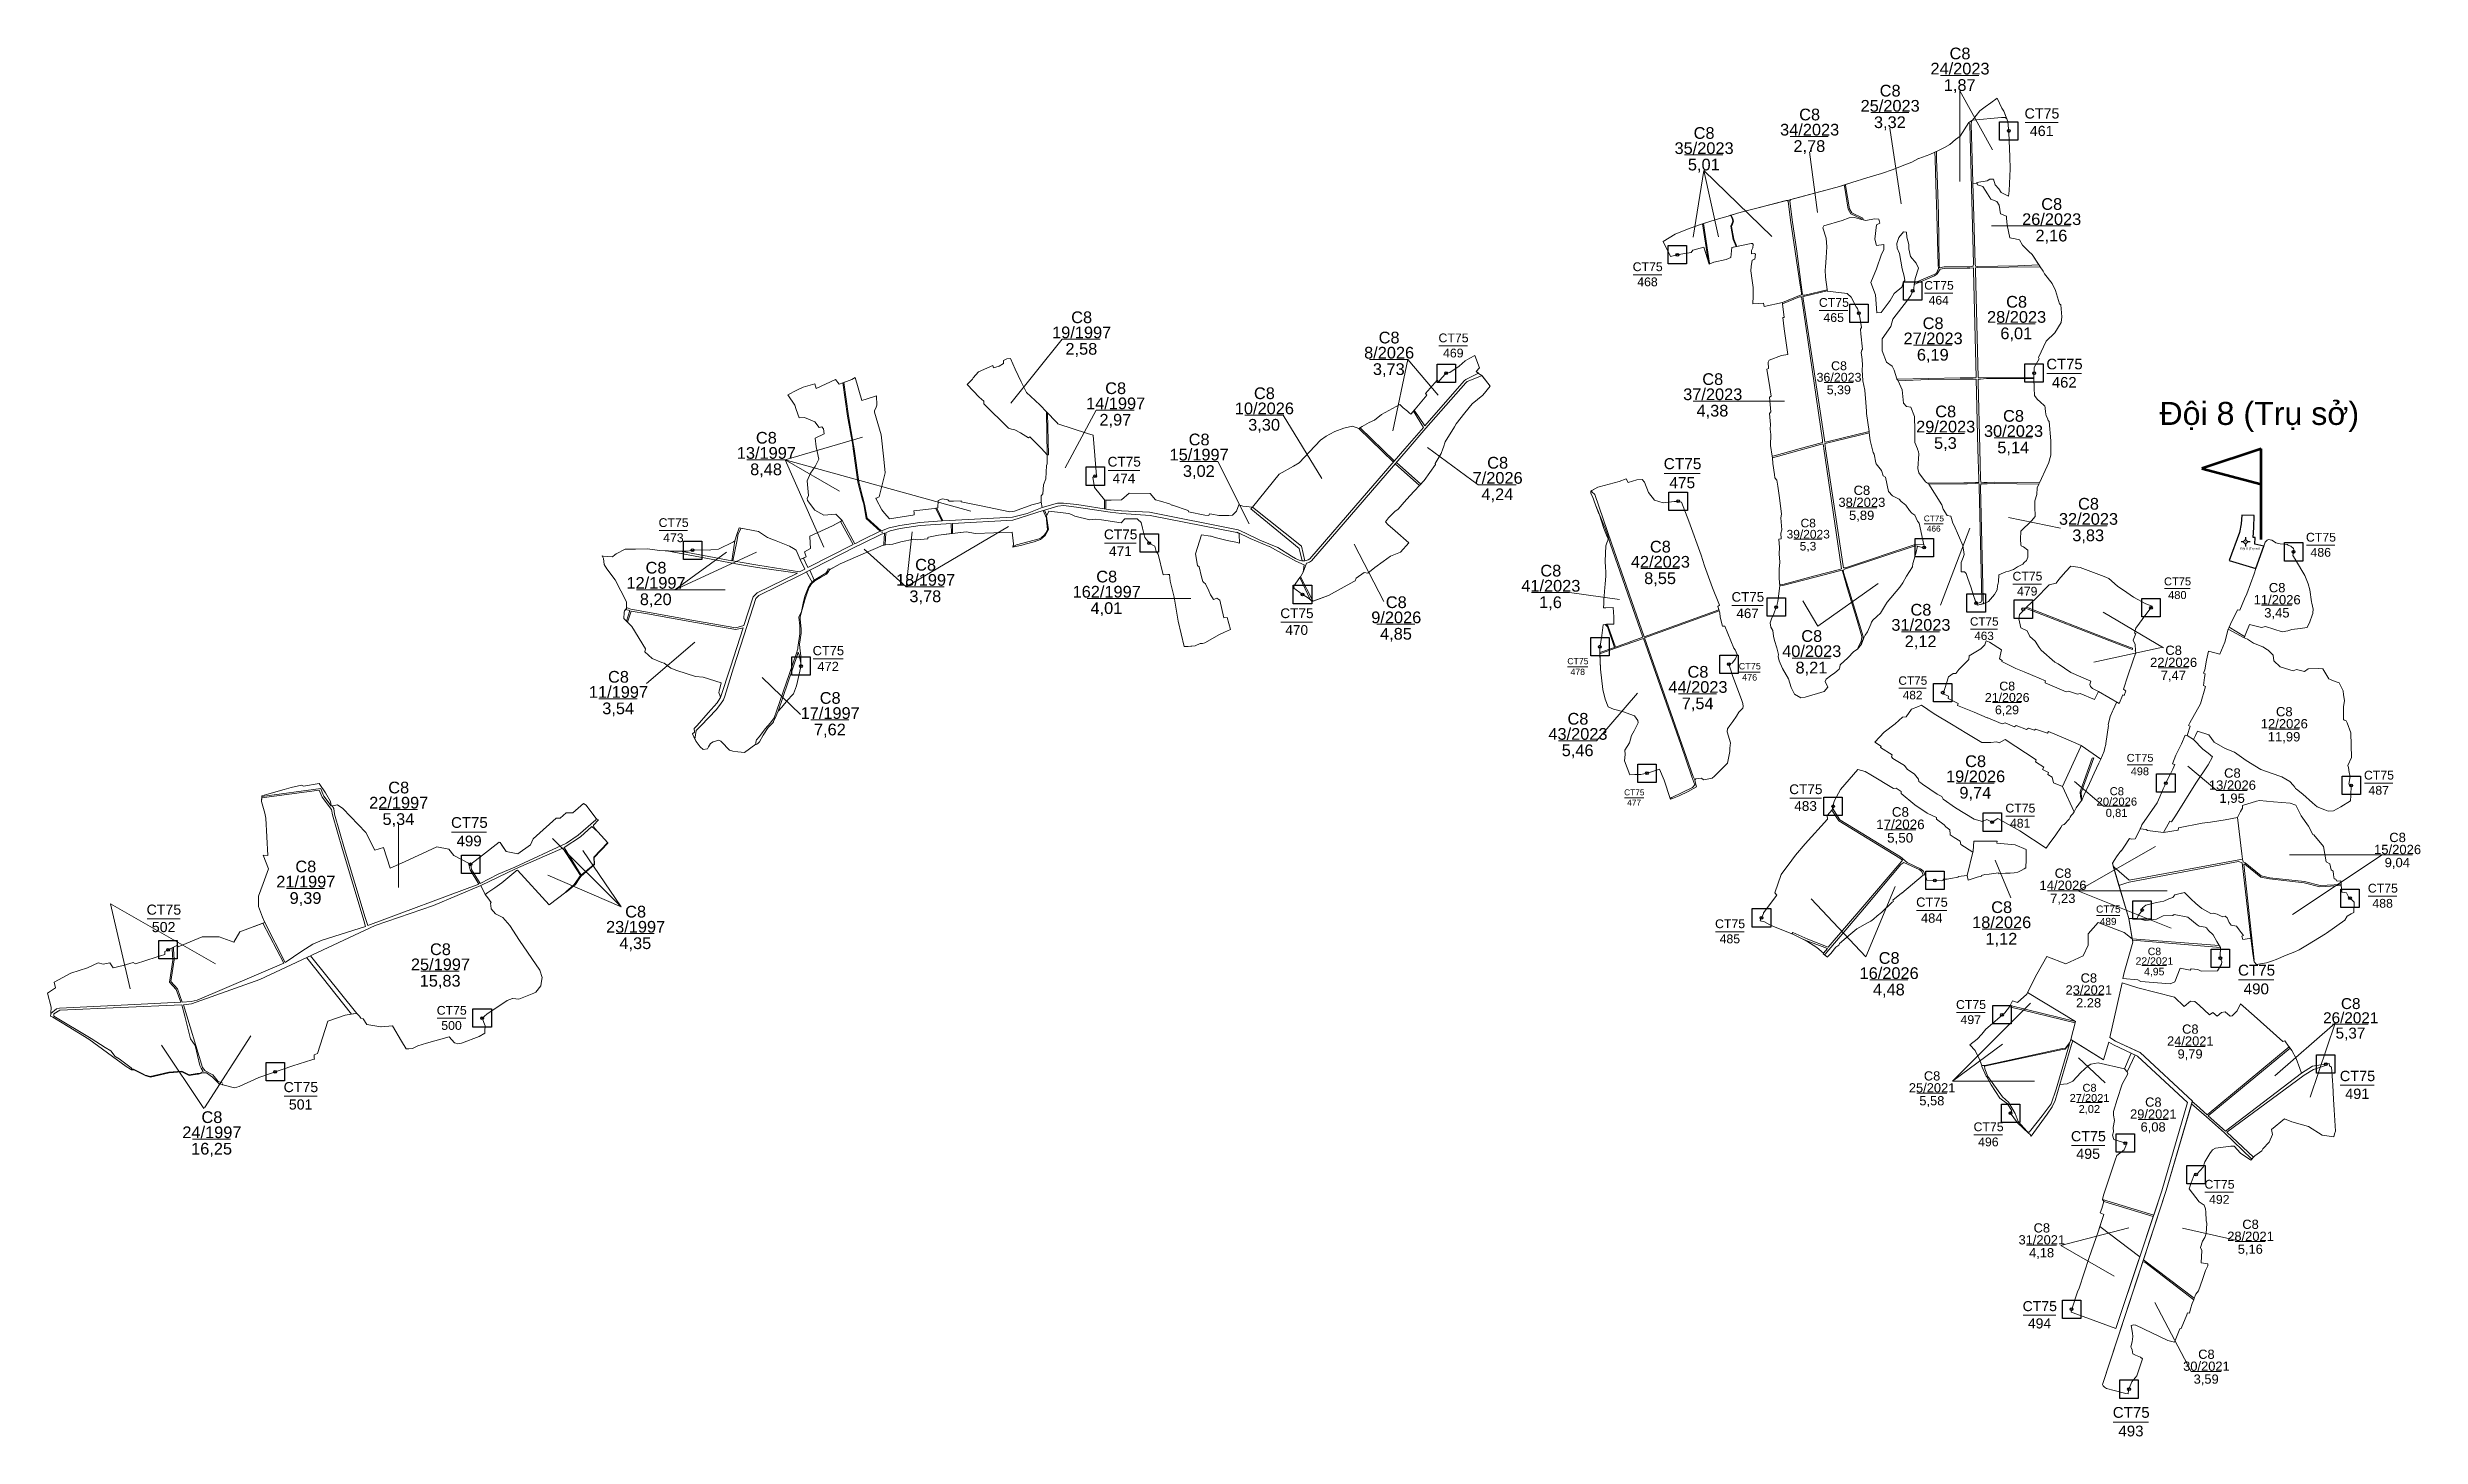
# Model space of a CAD drawing. Header units: metres. Extents: x 419786 to 426231, y 1524317 to 1528091.
import ezdxf
from ezdxf.enums import TextEntityAlignment as Align

# ---------------------------------------------------------------- set-up
doc = ezdxf.new("R2010")
doc.units = ezdxf.units.M
doc.header["$MEASUREMENT"] = 0
doc.linetypes.add('DGN Style 1', pattern=[5.902559, 0.009821, -5.892738])
doc.linetypes.add('DGN Style 2', pattern=[9.82123, 5.892738, -3.928492])
doc.layers.add('RanhOne', color=1, linetype='Continuous', lineweight=0)
doc.layers.add('TruSo', color=1, linetype='Continuous', lineweight=106)
doc.styles.add('Style-Arial', font='arial.ttf')
doc.styles.add('Style-Arial IF', font='ariali.ttf')

msp = doc.modelspace()

# ---------------------------------------------------------------- texts
at = {"layer": 'RanhOne', "color": 3, "linetype": 'Continuous', "lineweight": 0, "style": 'Style-Arial IF'}
for s, p in [('164', (422139.52, 1526831.059)), ('18', (424884.648, 1526731.977)), ('30', (424481.116, 1526570.187)), ('195', (422981.194, 1526541.868)), ('196', (422990.514, 1526543.4))]:
    msp.add_text(s, height=0.5, dxfattribs=at).set_placement(p, align=Align.TOP_LEFT)
for s, p in [('mc471', (424884.648, 1526731.977)), ('m472', (424481.116, 1526570.187))]:
    msp.add_text(s, height=0.5, dxfattribs=at).set_placement(p)
at = {"layer": 'RanhOne', "color": 7, "linetype": 'Continuous', "lineweight": 13, "style": 'Style-Arial'}
msp.add_text('Đội 8 (Trụ sở)', height=6.25, dxfattribs=at).set_placement((425741.885136, 1526725.91771))

# ---------------------------------------------------------------- blocks, each defined once
blk = doc.blocks.new('*U0')
at = {"color": 0, "linetype": 'Continuous', "lineweight": -2, "ltscale": 10, "flags": 128}
blk.add_lwpolyline([(-150, 150), (150, 150), (150, -150), (-150, -150), (-150, 150)], close=True, dxfattribs=at)
at = {"color": 0, "linetype": 'Continuous', "lineweight": -2, "ltscale": 10}
blk.add_circle((-0.02828, 0.016065), 22.5, dxfattribs=at)
blk = doc.blocks.new('*U5')
at = {"layer": 'RanhOne', "color": 3, "linetype": 'Continuous', "lineweight": 13}
blk.add_line((-66.520877, -1.660429), (63.750129, -1.660429), dxfattribs=at)
at = {"layer": 'RanhOne', "color": 3, "linetype": 'Continuous', "lineweight": 13, "style": 'Style-Arial'}
blk.add_text('9,39', height=40, dxfattribs=at).set_placement((-1.025137, -54.422685), align=Align.CENTER)
at = {"layer": 'RanhOne', "color": 3, "linetype": 'Continuous', "lineweight": 13, "insert": (-0.000029, 1.089388), "char_height": 40, "attachment_point": 8, "line_spacing_factor": 0.776524, "style": 'Style-Arial'}
blk.add_mtext('C8\\P21/1997', dxfattribs=at)
blk = doc.blocks.new('*U6')
at = {"layer": 'RanhOne', "color": 3, "linetype": 'Continuous', "lineweight": 13}
blk.add_line((-66.520877, -1.660429), (63.750129, -1.660429), dxfattribs=at)
at = {"layer": 'RanhOne', "color": 3, "linetype": 'Continuous', "lineweight": 13, "style": 'Style-Arial'}
blk.add_text('5,34', height=40, dxfattribs=at).set_placement((-1.025137, -54.422685), align=Align.CENTER)
at = {"layer": 'RanhOne', "color": 3, "linetype": 'Continuous', "lineweight": 13, "insert": (-0.000029, 1.089388), "char_height": 40, "attachment_point": 8, "line_spacing_factor": 0.776524, "style": 'Style-Arial'}
blk.add_mtext('C8\\P22/1997', dxfattribs=at)
blk = doc.blocks.new('*U7')
at = {"layer": 'RanhOne', "color": 3, "linetype": 'Continuous', "lineweight": 13}
blk.add_line((-66.520877, -1.660429), (63.750129, -1.660429), dxfattribs=at)
at = {"layer": 'RanhOne', "color": 3, "linetype": 'Continuous', "lineweight": 13, "style": 'Style-Arial'}
blk.add_text('4,35', height=40, dxfattribs=at).set_placement((-1.025137, -54.422685), align=Align.CENTER)
at = {"layer": 'RanhOne', "color": 3, "linetype": 'Continuous', "lineweight": 13, "insert": (-0.000029, 1.089388), "char_height": 40, "attachment_point": 8, "line_spacing_factor": 0.776524, "style": 'Style-Arial'}
blk.add_mtext('C8\\P23/1997', dxfattribs=at)
blk = doc.blocks.new('*U8')
at = {"layer": 'RanhOne', "color": 3, "linetype": 'Continuous', "lineweight": 13}
blk.add_line((-66.520877, -1.660429), (63.750129, -1.660429), dxfattribs=at)
at = {"layer": 'RanhOne', "color": 3, "linetype": 'Continuous', "lineweight": 13, "style": 'Style-Arial'}
blk.add_text('16,25', height=40, dxfattribs=at).set_placement((-1.025137, -54.422685), align=Align.CENTER)
at = {"layer": 'RanhOne', "color": 3, "linetype": 'Continuous', "lineweight": 13, "insert": (-0.000029, 1.089388), "char_height": 40, "attachment_point": 8, "line_spacing_factor": 0.776524, "style": 'Style-Arial'}
blk.add_mtext('C8\\P24/1997', dxfattribs=at)
blk = doc.blocks.new('*U9')
at = {"layer": 'RanhOne', "color": 3, "linetype": 'Continuous', "lineweight": 13}
blk.add_line((-66.520877, -1.660429), (63.750129, -1.660429), dxfattribs=at)
at = {"layer": 'RanhOne', "color": 3, "linetype": 'Continuous', "lineweight": 13, "style": 'Style-Arial'}
blk.add_text('15,83', height=40, dxfattribs=at).set_placement((-1.025137, -54.422685), align=Align.CENTER)
at = {"layer": 'RanhOne', "color": 3, "linetype": 'Continuous', "lineweight": 13, "insert": (-0.000029, 1.089388), "char_height": 40, "attachment_point": 8, "line_spacing_factor": 0.776524, "style": 'Style-Arial'}
blk.add_mtext('C8\\P25/1997', dxfattribs=at)
blk = doc.blocks.new('*U10')
at = {"layer": 'RanhOne', "color": 3, "linetype": 'Continuous', "lineweight": 13}
blk.add_line((-66.520877, -1.660429), (63.750129, -1.660429), dxfattribs=at)
at = {"layer": 'RanhOne', "color": 3, "linetype": 'Continuous', "lineweight": 13, "style": 'Style-Arial'}
blk.add_text('7,62', height=40, dxfattribs=at).set_placement((-1.025137, -54.422685), align=Align.CENTER)
at = {"layer": 'RanhOne', "color": 3, "linetype": 'Continuous', "lineweight": 13, "insert": (-0.000029, 1.089388), "char_height": 40, "attachment_point": 8, "line_spacing_factor": 0.776524, "style": 'Style-Arial'}
blk.add_mtext('C8\\P17/1997', dxfattribs=at)
blk = doc.blocks.new('*U11')
at = {"layer": 'RanhOne', "color": 3, "linetype": 'Continuous', "lineweight": 13}
blk.add_line((-66.520877, -1.660429), (63.750129, -1.660429), dxfattribs=at)
at = {"layer": 'RanhOne', "color": 3, "linetype": 'Continuous', "lineweight": 13, "style": 'Style-Arial'}
blk.add_text('3,54', height=40, dxfattribs=at).set_placement((-1.025137, -54.422685), align=Align.CENTER)
at = {"layer": 'RanhOne', "color": 3, "linetype": 'Continuous', "lineweight": 13, "insert": (-0.000029, 1.089388), "char_height": 40, "attachment_point": 8, "line_spacing_factor": 0.776524, "style": 'Style-Arial'}
blk.add_mtext('C8\\P11/1997', dxfattribs=at)
blk = doc.blocks.new('*U12')
at = {"layer": 'RanhOne', "color": 3, "linetype": 'Continuous', "lineweight": 13}
blk.add_line((-66.520877, -1.660429), (63.750129, -1.660429), dxfattribs=at)
at = {"layer": 'RanhOne', "color": 3, "linetype": 'Continuous', "lineweight": 13, "style": 'Style-Arial'}
blk.add_text('8,20', height=40, dxfattribs=at).set_placement((-1.025137, -54.422685), align=Align.CENTER)
at = {"layer": 'RanhOne', "color": 3, "linetype": 'Continuous', "lineweight": 13, "insert": (-0.000029, 1.089388), "char_height": 40, "attachment_point": 8, "line_spacing_factor": 0.776524, "style": 'Style-Arial'}
blk.add_mtext('C8\\P12/1997', dxfattribs=at)
blk = doc.blocks.new('*U13')
at = {"layer": 'RanhOne', "color": 3, "linetype": 'Continuous', "lineweight": 13}
blk.add_line((-66.520877, -1.660429), (63.750129, -1.660429), dxfattribs=at)
at = {"layer": 'RanhOne', "color": 3, "linetype": 'Continuous', "lineweight": 13, "style": 'Style-Arial'}
blk.add_text('3,78', height=40, dxfattribs=at).set_placement((-1.025137, -54.422685), align=Align.CENTER)
at = {"layer": 'RanhOne', "color": 3, "linetype": 'Continuous', "lineweight": 13, "insert": (-0.000029, 1.089388), "char_height": 40, "attachment_point": 8, "line_spacing_factor": 0.776524, "style": 'Style-Arial'}
blk.add_mtext('C8\\P18/1997', dxfattribs=at)
blk = doc.blocks.new('*U14')
at = {"layer": 'RanhOne', "color": 3, "linetype": 'Continuous', "lineweight": 13}
blk.add_line((-66.520877, -1.660429), (63.750129, -1.660429), dxfattribs=at)
at = {"layer": 'RanhOne', "color": 3, "linetype": 'Continuous', "lineweight": 13, "style": 'Style-Arial'}
blk.add_text('8,48', height=40, dxfattribs=at).set_placement((-1.025137, -54.422685), align=Align.CENTER)
at = {"layer": 'RanhOne', "color": 3, "linetype": 'Continuous', "lineweight": 13, "insert": (-0.000029, 1.089388), "char_height": 40, "attachment_point": 8, "line_spacing_factor": 0.776524, "style": 'Style-Arial'}
blk.add_mtext('C8\\P13/1997', dxfattribs=at)
blk = doc.blocks.new('*U15')
at = {"layer": 'RanhOne', "color": 3, "linetype": 'Continuous', "lineweight": 13}
blk.add_line((-66.520877, -1.660429), (63.750129, -1.660429), dxfattribs=at)
at = {"layer": 'RanhOne', "color": 3, "linetype": 'Continuous', "lineweight": 13, "style": 'Style-Arial'}
blk.add_text('2,58', height=40, dxfattribs=at).set_placement((-1.025137, -54.422685), align=Align.CENTER)
at = {"layer": 'RanhOne', "color": 3, "linetype": 'Continuous', "lineweight": 13, "insert": (-0.000029, 1.089388), "char_height": 40, "attachment_point": 8, "line_spacing_factor": 0.776524, "style": 'Style-Arial'}
blk.add_mtext('C8\\P19/1997', dxfattribs=at)
blk = doc.blocks.new('*U16')
at = {"layer": 'RanhOne', "color": 3, "linetype": 'Continuous', "lineweight": 13}
blk.add_line((-66.520877, -1.660429), (63.750129, -1.660429), dxfattribs=at)
at = {"layer": 'RanhOne', "color": 3, "linetype": 'Continuous', "lineweight": 13, "style": 'Style-Arial'}
blk.add_text('2,97', height=40, dxfattribs=at).set_placement((-1.025137, -54.422685), align=Align.CENTER)
at = {"layer": 'RanhOne', "color": 3, "linetype": 'Continuous', "lineweight": 13, "insert": (-0.000029, 1.089388), "char_height": 40, "attachment_point": 8, "line_spacing_factor": 0.776524, "style": 'Style-Arial'}
blk.add_mtext('C8\\P14/1997', dxfattribs=at)
blk = doc.blocks.new('*U17')
at = {"layer": 'RanhOne', "color": 3, "linetype": 'Continuous', "lineweight": 13}
blk.add_line((-66.520877, -1.660429), (63.750129, -1.660429), dxfattribs=at)
at = {"layer": 'RanhOne', "color": 3, "linetype": 'Continuous', "lineweight": 13, "style": 'Style-Arial'}
blk.add_text('3,02', height=40, dxfattribs=at).set_placement((-1.025137, -54.422685), align=Align.CENTER)
at = {"layer": 'RanhOne', "color": 3, "linetype": 'Continuous', "lineweight": 13, "insert": (-0.000029, 1.089388), "char_height": 40, "attachment_point": 8, "line_spacing_factor": 0.776524, "style": 'Style-Arial'}
blk.add_mtext('C8\\P15/1997', dxfattribs=at)
blk = doc.blocks.new('*U18')
at = {"layer": 'RanhOne', "color": 3, "linetype": 'Continuous', "lineweight": 13}
blk.add_line((-66.520877, -1.660429), (63.750129, -1.660429), dxfattribs=at)
at = {"layer": 'RanhOne', "color": 3, "linetype": 'Continuous', "lineweight": 13, "style": 'Style-Arial'}
blk.add_text('4,01', height=40, dxfattribs=at).set_placement((-1.025137, -54.422685), align=Align.CENTER)
at = {"layer": 'RanhOne', "color": 3, "linetype": 'Continuous', "lineweight": 13, "insert": (-0.000029, 1.089388), "char_height": 40, "attachment_point": 8, "line_spacing_factor": 0.776524, "style": 'Style-Arial'}
blk.add_mtext('C8\\P162/1997', dxfattribs=at)
blk = doc.blocks.new('*U19')
at = {"layer": 'RanhOne', "color": 3, "linetype": 'Continuous', "lineweight": 13}
blk.add_line((-66.520877, -1.660429), (63.750129, -1.660429), dxfattribs=at)
at = {"layer": 'RanhOne', "color": 3, "linetype": 'Continuous', "lineweight": 13, "style": 'Style-Arial'}
blk.add_text('3,30', height=40, dxfattribs=at).set_placement((-1.025137, -54.422685), align=Align.CENTER)
at = {"layer": 'RanhOne', "color": 3, "linetype": 'Continuous', "lineweight": 13, "insert": (-0.000029, 1.089388), "char_height": 40, "attachment_point": 8, "line_spacing_factor": 0.776524, "style": 'Style-Arial'}
blk.add_mtext('C8\\P10/2026', dxfattribs=at)
blk = doc.blocks.new('*U20')
at = {"layer": 'RanhOne', "color": 3, "linetype": 'Continuous', "lineweight": 13}
blk.add_line((-66.520877, -1.660429), (63.750129, -1.660429), dxfattribs=at)
at = {"layer": 'RanhOne', "color": 3, "linetype": 'Continuous', "lineweight": 13, "style": 'Style-Arial'}
blk.add_text('4,85', height=40, dxfattribs=at).set_placement((-1.025137, -54.422685), align=Align.CENTER)
at = {"layer": 'RanhOne', "color": 3, "linetype": 'Continuous', "lineweight": 13, "insert": (-0.000029, 1.089388), "char_height": 40, "attachment_point": 8, "line_spacing_factor": 0.776524, "style": 'Style-Arial'}
blk.add_mtext('C8\\P9/2026', dxfattribs=at)
blk = doc.blocks.new('*U21')
at = {"layer": 'RanhOne', "color": 3, "linetype": 'Continuous', "lineweight": 13}
blk.add_line((-66.520877, -1.660429), (63.750129, -1.660429), dxfattribs=at)
at = {"layer": 'RanhOne', "color": 3, "linetype": 'Continuous', "lineweight": 13, "style": 'Style-Arial'}
blk.add_text('3,73', height=40, dxfattribs=at).set_placement((-1.025137, -54.422685), align=Align.CENTER)
at = {"layer": 'RanhOne', "color": 3, "linetype": 'Continuous', "lineweight": 13, "insert": (-0.000029, 1.089388), "char_height": 40, "attachment_point": 8, "line_spacing_factor": 0.776524, "style": 'Style-Arial'}
blk.add_mtext('C8\\P8/2026', dxfattribs=at)
blk = doc.blocks.new('*U22')
at = {"layer": 'RanhOne', "color": 3, "linetype": 'Continuous', "lineweight": 13}
blk.add_line((-66.520877, -1.660429), (63.750129, -1.660429), dxfattribs=at)
at = {"layer": 'RanhOne', "color": 3, "linetype": 'Continuous', "lineweight": 13, "style": 'Style-Arial'}
blk.add_text('4,24', height=40, dxfattribs=at).set_placement((-1.025137, -54.422685), align=Align.CENTER)
at = {"layer": 'RanhOne', "color": 3, "linetype": 'Continuous', "lineweight": 13, "insert": (-0.000029, 1.089388), "char_height": 40, "attachment_point": 8, "line_spacing_factor": 0.776524, "style": 'Style-Arial'}
blk.add_mtext('C8\\P7/2026', dxfattribs=at)
blk = doc.blocks.new('*U23')
at = {"layer": 'RanhOne', "color": 3, "linetype": 'Continuous', "lineweight": 13}
blk.add_line((-66.520877, -1.660429), (63.750129, -1.660429), dxfattribs=at)
at = {"layer": 'RanhOne', "color": 3, "linetype": 'Continuous', "lineweight": 13, "style": 'Style-Arial'}
blk.add_text('1,6', height=40, dxfattribs=at).set_placement((-1.025137, -54.422685), align=Align.CENTER)
at = {"layer": 'RanhOne', "color": 3, "linetype": 'Continuous', "lineweight": 13, "insert": (-0.000029, 1.089388), "char_height": 40, "attachment_point": 8, "line_spacing_factor": 0.776524, "style": 'Style-Arial'}
blk.add_mtext('C8\\P41/2023', dxfattribs=at)
blk = doc.blocks.new('*U24')
at = {"layer": 'RanhOne', "color": 3, "linetype": 'Continuous', "lineweight": 13}
blk.add_line((-66.520877, -1.660429), (63.750129, -1.660429), dxfattribs=at)
at = {"layer": 'RanhOne', "color": 3, "linetype": 'Continuous', "lineweight": 13, "style": 'Style-Arial'}
blk.add_text('8,55', height=40, dxfattribs=at).set_placement((-1.025137, -54.422685), align=Align.CENTER)
at = {"layer": 'RanhOne', "color": 3, "linetype": 'Continuous', "lineweight": 13, "insert": (-0.000029, 1.089388), "char_height": 40, "attachment_point": 8, "line_spacing_factor": 0.776524, "style": 'Style-Arial'}
blk.add_mtext('C8\\P42/2023', dxfattribs=at)
blk = doc.blocks.new('*U25')
at = {"layer": 'RanhOne', "color": 3, "linetype": 'Continuous', "lineweight": 13}
blk.add_line((-66.520877, -1.660429), (63.750129, -1.660429), dxfattribs=at)
at = {"layer": 'RanhOne', "color": 3, "linetype": 'Continuous', "lineweight": 13, "style": 'Style-Arial'}
blk.add_text('5,46', height=40, dxfattribs=at).set_placement((-1.025137, -54.422685), align=Align.CENTER)
at = {"layer": 'RanhOne', "color": 3, "linetype": 'Continuous', "lineweight": 13, "insert": (-0.000029, 1.089388), "char_height": 40, "attachment_point": 8, "line_spacing_factor": 0.776524, "style": 'Style-Arial'}
blk.add_mtext('C8\\P43/2023', dxfattribs=at)
blk = doc.blocks.new('*U26')
at = {"layer": 'RanhOne', "color": 3, "linetype": 'Continuous', "lineweight": 13}
blk.add_line((-66.520877, -1.660429), (63.750129, -1.660429), dxfattribs=at)
at = {"layer": 'RanhOne', "color": 3, "linetype": 'Continuous', "lineweight": 13, "style": 'Style-Arial'}
blk.add_text('7,54', height=40, dxfattribs=at).set_placement((-1.025137, -54.422685), align=Align.CENTER)
at = {"layer": 'RanhOne', "color": 3, "linetype": 'Continuous', "lineweight": 13, "insert": (-0.000029, 1.089388), "char_height": 40, "attachment_point": 8, "line_spacing_factor": 0.776524, "style": 'Style-Arial'}
blk.add_mtext('C8\\P44/2023', dxfattribs=at)
blk = doc.blocks.new('*U27')
at = {"layer": 'RanhOne', "color": 3, "linetype": 'Continuous', "lineweight": 13}
blk.add_line((-66.520877, -1.660429), (63.750129, -1.660429), dxfattribs=at)
at = {"layer": 'RanhOne', "color": 3, "linetype": 'Continuous', "lineweight": 13, "style": 'Style-Arial'}
blk.add_text('5,01', height=40, dxfattribs=at).set_placement((-1.025137, -54.422685), align=Align.CENTER)
at = {"layer": 'RanhOne', "color": 3, "linetype": 'Continuous', "lineweight": 13, "insert": (-0.000029, 1.089388), "char_height": 40, "attachment_point": 8, "line_spacing_factor": 0.776524, "style": 'Style-Arial'}
blk.add_mtext('C8\\P35/2023', dxfattribs=at)
blk = doc.blocks.new('*U28')
at = {"layer": 'RanhOne', "color": 3, "linetype": 'Continuous', "lineweight": 13}
blk.add_line((-66.520877, -1.660429), (63.750129, -1.660429), dxfattribs=at)
at = {"layer": 'RanhOne', "color": 3, "linetype": 'Continuous', "lineweight": 13, "style": 'Style-Arial'}
blk.add_text('2,78', height=40, dxfattribs=at).set_placement((-1.025137, -54.422685), align=Align.CENTER)
at = {"layer": 'RanhOne', "color": 3, "linetype": 'Continuous', "lineweight": 13, "insert": (-0.000029, 1.089388), "char_height": 40, "attachment_point": 8, "line_spacing_factor": 0.776524, "style": 'Style-Arial'}
blk.add_mtext('C8\\P34/2023', dxfattribs=at)
blk = doc.blocks.new('*U29')
at = {"layer": 'RanhOne', "color": 3, "linetype": 'Continuous', "lineweight": 13}
blk.add_line((-66.520877, -1.660429), (63.750129, -1.660429), dxfattribs=at)
at = {"layer": 'RanhOne', "color": 3, "linetype": 'Continuous', "lineweight": 13, "style": 'Style-Arial'}
blk.add_text('3,32', height=40, dxfattribs=at).set_placement((-1.025137, -54.422685), align=Align.CENTER)
at = {"layer": 'RanhOne', "color": 3, "linetype": 'Continuous', "lineweight": 13, "insert": (-0.000029, 1.089388), "char_height": 40, "attachment_point": 8, "line_spacing_factor": 0.776524, "style": 'Style-Arial'}
blk.add_mtext('C8\\P25/2023', dxfattribs=at)
blk = doc.blocks.new('*U30')
at = {"layer": 'RanhOne', "color": 3, "linetype": 'Continuous', "lineweight": 13}
blk.add_line((-66.520877, -1.660429), (63.750129, -1.660429), dxfattribs=at)
at = {"layer": 'RanhOne', "color": 3, "linetype": 'Continuous', "lineweight": 13, "style": 'Style-Arial'}
blk.add_text('1,87', height=40, dxfattribs=at).set_placement((-1.025137, -54.422685), align=Align.CENTER)
at = {"layer": 'RanhOne', "color": 3, "linetype": 'Continuous', "lineweight": 13, "insert": (-0.000029, 1.089388), "char_height": 40, "attachment_point": 8, "line_spacing_factor": 0.776524, "style": 'Style-Arial'}
blk.add_mtext('C8\\P24/2023', dxfattribs=at)
blk = doc.blocks.new('*U31')
at = {"layer": 'RanhOne', "color": 3, "linetype": 'Continuous', "lineweight": 13}
blk.add_line((-66.520877, -1.660429), (63.750129, -1.660429), dxfattribs=at)
at = {"layer": 'RanhOne', "color": 3, "linetype": 'Continuous', "lineweight": 13, "style": 'Style-Arial'}
blk.add_text('2,16', height=40, dxfattribs=at).set_placement((-1.025137, -54.422685), align=Align.CENTER)
at = {"layer": 'RanhOne', "color": 3, "linetype": 'Continuous', "lineweight": 13, "insert": (-0.000029, 1.089388), "char_height": 40, "attachment_point": 8, "line_spacing_factor": 0.776524, "style": 'Style-Arial'}
blk.add_mtext('C8\\P26/2023', dxfattribs=at)
blk = doc.blocks.new('*U32')
at = {"layer": 'RanhOne', "color": 3, "linetype": 'Continuous', "lineweight": 13}
blk.add_line((-66.520877, -1.660429), (63.750129, -1.660429), dxfattribs=at)
at = {"layer": 'RanhOne', "color": 3, "linetype": 'Continuous', "lineweight": 13, "style": 'Style-Arial'}
blk.add_text('6,01', height=40, dxfattribs=at).set_placement((-1.025137, -54.422685), align=Align.CENTER)
at = {"layer": 'RanhOne', "color": 3, "linetype": 'Continuous', "lineweight": 13, "insert": (-0.000029, 1.089388), "char_height": 40, "attachment_point": 8, "line_spacing_factor": 0.776524, "style": 'Style-Arial'}
blk.add_mtext('C8\\P28/2023', dxfattribs=at)
blk = doc.blocks.new('*U33')
at = {"layer": 'RanhOne', "color": 3, "linetype": 'Continuous', "lineweight": 13}
blk.add_line((-66.520877, -1.660429), (63.750129, -1.660429), dxfattribs=at)
at = {"layer": 'RanhOne', "color": 3, "linetype": 'Continuous', "lineweight": 13, "style": 'Style-Arial'}
blk.add_text('6,19', height=40, dxfattribs=at).set_placement((-1.025137, -54.422685), align=Align.CENTER)
at = {"layer": 'RanhOne', "color": 3, "linetype": 'Continuous', "lineweight": 13, "insert": (-0.000029, 1.089388), "char_height": 40, "attachment_point": 8, "line_spacing_factor": 0.776524, "style": 'Style-Arial'}
blk.add_mtext('C8\\P27/2023', dxfattribs=at)
blk = doc.blocks.new('*U34')
at = {"layer": 'RanhOne', "color": 3, "linetype": 'Continuous', "lineweight": 13}
blk.add_line((-66.520877, -1.660429), (63.750129, -1.660429), dxfattribs=at)
at = {"layer": 'RanhOne', "color": 3, "linetype": 'Continuous', "lineweight": 13, "style": 'Style-Arial'}
blk.add_text('5,3', height=40, dxfattribs=at).set_placement((-1.025137, -54.422685), align=Align.CENTER)
at = {"layer": 'RanhOne', "color": 3, "linetype": 'Continuous', "lineweight": 13, "insert": (-0.000029, 1.089388), "char_height": 40, "attachment_point": 8, "line_spacing_factor": 0.776524, "style": 'Style-Arial'}
blk.add_mtext('C8\\P29/2023', dxfattribs=at)
blk = doc.blocks.new('*U35')
at = {"layer": 'RanhOne', "color": 3, "linetype": 'Continuous', "lineweight": 13}
blk.add_line((-66.520877, -1.660429), (63.750129, -1.660429), dxfattribs=at)
at = {"layer": 'RanhOne', "color": 3, "linetype": 'Continuous', "lineweight": 13, "style": 'Style-Arial'}
blk.add_text('5,14', height=40, dxfattribs=at).set_placement((-1.025137, -54.422685), align=Align.CENTER)
at = {"layer": 'RanhOne', "color": 3, "linetype": 'Continuous', "lineweight": 13, "insert": (-0.000029, 1.089388), "char_height": 40, "attachment_point": 8, "line_spacing_factor": 0.776524, "style": 'Style-Arial'}
blk.add_mtext('C8\\P30/2023', dxfattribs=at)
blk = doc.blocks.new('*U36')
at = {"layer": 'RanhOne', "color": 3, "linetype": 'Continuous', "lineweight": 13}
blk.add_line((-66.520877, -1.660429), (63.750129, -1.660429), dxfattribs=at)
at = {"layer": 'RanhOne', "color": 3, "linetype": 'Continuous', "lineweight": 13, "style": 'Style-Arial'}
blk.add_text('3,83', height=40, dxfattribs=at).set_placement((-1.025137, -54.422685), align=Align.CENTER)
at = {"layer": 'RanhOne', "color": 3, "linetype": 'Continuous', "lineweight": 13, "insert": (-0.000029, 1.089388), "char_height": 40, "attachment_point": 8, "line_spacing_factor": 0.776524, "style": 'Style-Arial'}
blk.add_mtext('C8\\P32/2023', dxfattribs=at)
blk = doc.blocks.new('*U37')
at = {"layer": 'RanhOne', "color": 3, "linetype": 'Continuous', "lineweight": 13}
blk.add_line((-66.520877, -1.660429), (63.750129, -1.660429), dxfattribs=at)
at = {"layer": 'RanhOne', "color": 3, "linetype": 'Continuous', "lineweight": 13, "style": 'Style-Arial'}
blk.add_text('2,12', height=40, dxfattribs=at).set_placement((-1.025137, -54.422685), align=Align.CENTER)
at = {"layer": 'RanhOne', "color": 3, "linetype": 'Continuous', "lineweight": 13, "insert": (-0.000029, 1.089388), "char_height": 40, "attachment_point": 8, "line_spacing_factor": 0.776524, "style": 'Style-Arial'}
blk.add_mtext('C8\\P31/2023', dxfattribs=at)
blk = doc.blocks.new('*U38')
at = {"layer": 'RanhOne', "color": 3, "linetype": 'Continuous', "lineweight": 13}
blk.add_line((-66.520877, -1.660429), (63.750129, -1.660429), dxfattribs=at)
at = {"layer": 'RanhOne', "color": 3, "linetype": 'Continuous', "lineweight": 13, "style": 'Style-Arial'}
blk.add_text('4,38', height=40, dxfattribs=at).set_placement((-1.025137, -54.422685), align=Align.CENTER)
at = {"layer": 'RanhOne', "color": 3, "linetype": 'Continuous', "lineweight": 13, "insert": (-0.000029, 1.089388), "char_height": 40, "attachment_point": 8, "line_spacing_factor": 0.776524, "style": 'Style-Arial'}
blk.add_mtext('C8\\P37/2023', dxfattribs=at)
blk = doc.blocks.new('*U39')
at = {"layer": 'RanhOne', "color": 3, "linetype": 'Continuous', "lineweight": 13}
blk.add_line((-66.520877, -1.660429), (63.750129, -1.660429), dxfattribs=at)
at = {"layer": 'RanhOne', "color": 3, "linetype": 'Continuous', "lineweight": 13, "style": 'Style-Arial'}
blk.add_text('8,21', height=40, dxfattribs=at).set_placement((-1.025137, -54.422685), align=Align.CENTER)
at = {"layer": 'RanhOne', "color": 3, "linetype": 'Continuous', "lineweight": 13, "insert": (-0.000029, 1.089388), "char_height": 40, "attachment_point": 8, "line_spacing_factor": 0.776524, "style": 'Style-Arial'}
blk.add_mtext('C8\\P40/2023', dxfattribs=at)
blk = doc.blocks.new('*U40')
at = {"layer": 'RanhOne', "color": 3, "linetype": 'Continuous', "lineweight": 13}
blk.add_line((-66.520877, -1.660429), (63.750129, -1.660429), dxfattribs=at)
at = {"layer": 'RanhOne', "color": 3, "linetype": 'Continuous', "lineweight": 13, "style": 'Style-Arial'}
blk.add_text('5,3', height=40, dxfattribs=at).set_placement((-1.025137, -54.422685), align=Align.CENTER)
at = {"layer": 'RanhOne', "color": 3, "linetype": 'Continuous', "lineweight": 13, "insert": (-0.000029, 1.089388), "char_height": 40, "attachment_point": 8, "line_spacing_factor": 0.776524, "style": 'Style-Arial'}
blk.add_mtext('C8\\P39/2023', dxfattribs=at)
blk = doc.blocks.new('*U41')
at = {"layer": 'RanhOne', "color": 3, "linetype": 'Continuous', "lineweight": 13}
blk.add_line((-66.520877, -1.660429), (63.750129, -1.660429), dxfattribs=at)
at = {"layer": 'RanhOne', "color": 3, "linetype": 'Continuous', "lineweight": 13, "style": 'Style-Arial'}
blk.add_text('5,89', height=40, dxfattribs=at).set_placement((-1.025137, -54.422685), align=Align.CENTER)
at = {"layer": 'RanhOne', "color": 3, "linetype": 'Continuous', "lineweight": 13, "insert": (-0.000029, 1.089388), "char_height": 40, "attachment_point": 8, "line_spacing_factor": 0.776524, "style": 'Style-Arial'}
blk.add_mtext('C8\\P38/2023', dxfattribs=at)
blk = doc.blocks.new('*U42')
at = {"layer": 'RanhOne', "color": 3, "linetype": 'Continuous', "lineweight": 13}
blk.add_line((-66.520877, -1.660429), (63.750129, -1.660429), dxfattribs=at)
at = {"layer": 'RanhOne', "color": 3, "linetype": 'Continuous', "lineweight": 13, "style": 'Style-Arial'}
blk.add_text('4,48', height=40, dxfattribs=at).set_placement((-1.025137, -54.422685), align=Align.CENTER)
at = {"layer": 'RanhOne', "color": 3, "linetype": 'Continuous', "lineweight": 13, "insert": (-0.000029, 1.089388), "char_height": 40, "attachment_point": 8, "line_spacing_factor": 0.776524, "style": 'Style-Arial'}
blk.add_mtext('C8\\P16/2026', dxfattribs=at)
blk = doc.blocks.new('*U43')
at = {"layer": 'RanhOne', "color": 3, "linetype": 'Continuous', "lineweight": 13}
blk.add_line((-66.520877, -1.660429), (63.750129, -1.660429), dxfattribs=at)
at = {"layer": 'RanhOne', "color": 3, "linetype": 'Continuous', "lineweight": 13, "style": 'Style-Arial'}
blk.add_text('1,12', height=40, dxfattribs=at).set_placement((-1.025137, -54.422685), align=Align.CENTER)
at = {"layer": 'RanhOne', "color": 3, "linetype": 'Continuous', "lineweight": 13, "insert": (-0.000029, 1.089388), "char_height": 40, "attachment_point": 8, "line_spacing_factor": 0.776524, "style": 'Style-Arial'}
blk.add_mtext('C8\\P18/2026', dxfattribs=at)
blk = doc.blocks.new('*U44')
at = {"layer": 'RanhOne', "color": 3, "linetype": 'Continuous', "lineweight": 13}
blk.add_line((-66.520877, -1.660429), (63.750129, -1.660429), dxfattribs=at)
at = {"layer": 'RanhOne', "color": 3, "linetype": 'Continuous', "lineweight": 13, "style": 'Style-Arial'}
blk.add_text('9,74', height=40, dxfattribs=at).set_placement((-1.025137, -54.422685), align=Align.CENTER)
at = {"layer": 'RanhOne', "color": 3, "linetype": 'Continuous', "lineweight": 13, "insert": (-0.000029, 1.089388), "char_height": 40, "attachment_point": 8, "line_spacing_factor": 0.776524, "style": 'Style-Arial'}
blk.add_mtext('C8\\P19/2026', dxfattribs=at)
blk = doc.blocks.new('*U45')
at = {"layer": 'RanhOne', "color": 3, "linetype": 'Continuous', "lineweight": 13}
blk.add_line((-66.520877, -1.660429), (63.750129, -1.660429), dxfattribs=at)
at = {"layer": 'RanhOne', "color": 3, "linetype": 'Continuous', "lineweight": 13, "style": 'Style-Arial'}
blk.add_text('5,50', height=40, dxfattribs=at).set_placement((-1.025137, -54.422685), align=Align.CENTER)
at = {"layer": 'RanhOne', "color": 3, "linetype": 'Continuous', "lineweight": 13, "insert": (-0.000029, 1.089388), "char_height": 40, "attachment_point": 8, "line_spacing_factor": 0.776524, "style": 'Style-Arial'}
blk.add_mtext('C8\\P17/2026', dxfattribs=at)
blk = doc.blocks.new('*U46')
at = {"layer": 'RanhOne', "color": 3, "linetype": 'Continuous', "lineweight": 13}
blk.add_line((-66.520877, -1.660429), (63.750129, -1.660429), dxfattribs=at)
at = {"layer": 'RanhOne', "color": 3, "linetype": 'Continuous', "lineweight": 13, "style": 'Style-Arial'}
blk.add_text('3,45', height=40, dxfattribs=at).set_placement((-1.025137, -54.422685), align=Align.CENTER)
at = {"layer": 'RanhOne', "color": 3, "linetype": 'Continuous', "lineweight": 13, "insert": (-0.000029, 1.089388), "char_height": 40, "attachment_point": 8, "line_spacing_factor": 0.776524, "style": 'Style-Arial'}
blk.add_mtext('C8\\P11/2026', dxfattribs=at)
blk = doc.blocks.new('*U47')
at = {"layer": 'RanhOne', "color": 3, "linetype": 'Continuous', "lineweight": 13}
blk.add_line((-66.520877, -1.660429), (63.750129, -1.660429), dxfattribs=at)
at = {"layer": 'RanhOne', "color": 3, "linetype": 'Continuous', "lineweight": 13, "style": 'Style-Arial'}
blk.add_text('11,99', height=40, dxfattribs=at).set_placement((-1.025137, -54.422685), align=Align.CENTER)
at = {"layer": 'RanhOne', "color": 3, "linetype": 'Continuous', "lineweight": 13, "insert": (-0.000029, 1.089388), "char_height": 40, "attachment_point": 8, "line_spacing_factor": 0.776524, "style": 'Style-Arial'}
blk.add_mtext('C8\\P12/2026', dxfattribs=at)
blk = doc.blocks.new('*U48')
at = {"layer": 'RanhOne', "color": 3, "linetype": 'Continuous', "lineweight": 13}
blk.add_line((-66.520877, -1.660429), (63.750129, -1.660429), dxfattribs=at)
at = {"layer": 'RanhOne', "color": 3, "linetype": 'Continuous', "lineweight": 13, "style": 'Style-Arial'}
blk.add_text('0,81', height=40, dxfattribs=at).set_placement((-1.025137, -54.422685), align=Align.CENTER)
at = {"layer": 'RanhOne', "color": 3, "linetype": 'Continuous', "lineweight": 13, "insert": (-0.000029, 1.089388), "char_height": 40, "attachment_point": 8, "line_spacing_factor": 0.776524, "style": 'Style-Arial'}
blk.add_mtext('C8\\P20/2026', dxfattribs=at)
blk = doc.blocks.new('*U49')
at = {"layer": 'RanhOne', "color": 3, "linetype": 'Continuous', "lineweight": 13}
blk.add_line((-66.520877, -1.660429), (63.750129, -1.660429), dxfattribs=at)
at = {"layer": 'RanhOne', "color": 3, "linetype": 'Continuous', "lineweight": 13, "style": 'Style-Arial'}
blk.add_text('1,95', height=40, dxfattribs=at).set_placement((-1.025137, -54.422685), align=Align.CENTER)
at = {"layer": 'RanhOne', "color": 3, "linetype": 'Continuous', "lineweight": 13, "insert": (-0.000029, 1.089388), "char_height": 40, "attachment_point": 8, "line_spacing_factor": 0.776524, "style": 'Style-Arial'}
blk.add_mtext('C8\\P13/2026', dxfattribs=at)
blk = doc.blocks.new('*U50')
at = {"layer": 'RanhOne', "color": 3, "linetype": 'Continuous', "lineweight": 13}
blk.add_line((-66.520877, -1.660429), (63.750129, -1.660429), dxfattribs=at)
at = {"layer": 'RanhOne', "color": 3, "linetype": 'Continuous', "lineweight": 13, "style": 'Style-Arial'}
blk.add_text('7,23', height=40, dxfattribs=at).set_placement((-1.025137, -54.422685), align=Align.CENTER)
at = {"layer": 'RanhOne', "color": 3, "linetype": 'Continuous', "lineweight": 13, "insert": (-0.000029, 1.089388), "char_height": 40, "attachment_point": 8, "line_spacing_factor": 0.776524, "style": 'Style-Arial'}
blk.add_mtext('C8\\P14/2026', dxfattribs=at)
blk = doc.blocks.new('*U51')
at = {"layer": 'RanhOne', "color": 3, "linetype": 'Continuous', "lineweight": 13}
blk.add_line((-66.520877, -1.660429), (63.750129, -1.660429), dxfattribs=at)
at = {"layer": 'RanhOne', "color": 3, "linetype": 'Continuous', "lineweight": 13, "style": 'Style-Arial'}
blk.add_text('9,04', height=40, dxfattribs=at).set_placement((-1.025137, -54.422685), align=Align.CENTER)
at = {"layer": 'RanhOne', "color": 3, "linetype": 'Continuous', "lineweight": 13, "insert": (-0.000029, 1.089388), "char_height": 40, "attachment_point": 8, "line_spacing_factor": 0.776524, "style": 'Style-Arial'}
blk.add_mtext('C8\\P15/2026', dxfattribs=at)
blk = doc.blocks.new('*U52')
at = {"layer": 'RanhOne', "color": 3, "linetype": 'Continuous', "lineweight": 13}
blk.add_line((-66.520877, -1.660429), (63.750129, -1.660429), dxfattribs=at)
at = {"layer": 'RanhOne', "color": 3, "linetype": 'Continuous', "lineweight": 13, "style": 'Style-Arial'}
blk.add_text('4,95', height=40, dxfattribs=at).set_placement((-1.025137, -54.422685), align=Align.CENTER)
at = {"layer": 'RanhOne', "color": 3, "linetype": 'Continuous', "lineweight": 13, "insert": (-0.000029, 1.089388), "char_height": 40, "attachment_point": 8, "line_spacing_factor": 0.776524, "style": 'Style-Arial'}
blk.add_mtext('C8\\P22/2021', dxfattribs=at)
blk = doc.blocks.new('*U53')
at = {"layer": 'RanhOne', "color": 3, "linetype": 'Continuous', "lineweight": 13}
blk.add_line((-66.520877, -1.660429), (63.750129, -1.660429), dxfattribs=at)
at = {"layer": 'RanhOne', "color": 3, "linetype": 'Continuous', "lineweight": 13, "style": 'Style-Arial'}
blk.add_text('9,79', height=40, dxfattribs=at).set_placement((-1.025137, -54.422685), align=Align.CENTER)
at = {"layer": 'RanhOne', "color": 3, "linetype": 'Continuous', "lineweight": 13, "insert": (-0.000029, 1.089388), "char_height": 40, "attachment_point": 8, "line_spacing_factor": 0.776524, "style": 'Style-Arial'}
blk.add_mtext('C8\\P24/2021', dxfattribs=at)
blk = doc.blocks.new('*U54')
at = {"layer": 'RanhOne', "color": 3, "linetype": 'Continuous', "lineweight": 13}
blk.add_line((-66.520877, -1.660429), (63.750129, -1.660429), dxfattribs=at)
at = {"layer": 'RanhOne', "color": 3, "linetype": 'Continuous', "lineweight": 13, "style": 'Style-Arial'}
blk.add_text('5,37', height=40, dxfattribs=at).set_placement((-1.025137, -54.422685), align=Align.CENTER)
at = {"layer": 'RanhOne', "color": 3, "linetype": 'Continuous', "lineweight": 13, "insert": (-0.000029, 1.089388), "char_height": 40, "attachment_point": 8, "line_spacing_factor": 0.776524, "style": 'Style-Arial'}
blk.add_mtext('C8\\P26/2021', dxfattribs=at)
blk = doc.blocks.new('*U55')
at = {"layer": 'RanhOne', "color": 3, "linetype": 'Continuous', "lineweight": 13}
blk.add_line((-66.520877, -1.660429), (63.750129, -1.660429), dxfattribs=at)
at = {"layer": 'RanhOne', "color": 3, "linetype": 'Continuous', "lineweight": 13, "style": 'Style-Arial'}
blk.add_text('5,58', height=40, dxfattribs=at).set_placement((-1.025137, -54.422685), align=Align.CENTER)
at = {"layer": 'RanhOne', "color": 3, "linetype": 'Continuous', "lineweight": 13, "insert": (-0.000029, 1.089388), "char_height": 40, "attachment_point": 8, "line_spacing_factor": 0.776524, "style": 'Style-Arial'}
blk.add_mtext('C8\\P25/2021', dxfattribs=at)
blk = doc.blocks.new('*U56')
at = {"layer": 'RanhOne', "color": 3, "linetype": 'Continuous', "lineweight": 13}
blk.add_line((-66.520877, -1.660429), (63.750129, -1.660429), dxfattribs=at)
at = {"layer": 'RanhOne', "color": 3, "linetype": 'Continuous', "lineweight": 13, "style": 'Style-Arial'}
blk.add_text('6,08', height=40, dxfattribs=at).set_placement((-1.025137, -54.422685), align=Align.CENTER)
at = {"layer": 'RanhOne', "color": 3, "linetype": 'Continuous', "lineweight": 13, "insert": (-0.000029, 1.089388), "char_height": 40, "attachment_point": 8, "line_spacing_factor": 0.776524, "style": 'Style-Arial'}
blk.add_mtext('C8\\P29/2021', dxfattribs=at)
blk = doc.blocks.new('*U57')
at = {"layer": 'RanhOne', "color": 3, "linetype": 'Continuous', "lineweight": 13}
blk.add_line((-66.520877, -1.660429), (63.750129, -1.660429), dxfattribs=at)
at = {"layer": 'RanhOne', "color": 3, "linetype": 'Continuous', "lineweight": 13, "style": 'Style-Arial'}
blk.add_text('5,16', height=40, dxfattribs=at).set_placement((-1.025137, -54.422685), align=Align.CENTER)
at = {"layer": 'RanhOne', "color": 3, "linetype": 'Continuous', "lineweight": 13, "insert": (-0.000029, 1.089388), "char_height": 40, "attachment_point": 8, "line_spacing_factor": 0.776524, "style": 'Style-Arial'}
blk.add_mtext('C8\\P28/2021', dxfattribs=at)
blk = doc.blocks.new('*U58')
at = {"layer": 'RanhOne', "color": 3, "linetype": 'Continuous', "lineweight": 13}
blk.add_line((-66.520877, -1.660429), (63.750129, -1.660429), dxfattribs=at)
at = {"layer": 'RanhOne', "color": 3, "linetype": 'Continuous', "lineweight": 13, "style": 'Style-Arial'}
blk.add_text('3,59', height=40, dxfattribs=at).set_placement((-1.025137, -54.422685), align=Align.CENTER)
at = {"layer": 'RanhOne', "color": 3, "linetype": 'Continuous', "lineweight": 13, "insert": (-0.000029, 1.089388), "char_height": 40, "attachment_point": 8, "line_spacing_factor": 0.776524, "style": 'Style-Arial'}
blk.add_mtext('C8\\P30/2021', dxfattribs=at)
blk = doc.blocks.new('*U59')
at = {"layer": 'RanhOne', "color": 3, "linetype": 'Continuous', "lineweight": 13}
blk.add_line((-66.520877, -1.660429), (63.750129, -1.660429), dxfattribs=at)
at = {"layer": 'RanhOne', "color": 3, "linetype": 'Continuous', "lineweight": 13, "style": 'Style-Arial'}
blk.add_text('4,18', height=40, dxfattribs=at).set_placement((-1.025137, -54.422685), align=Align.CENTER)
at = {"layer": 'RanhOne', "color": 3, "linetype": 'Continuous', "lineweight": 13, "insert": (-0.000029, 1.089388), "char_height": 40, "attachment_point": 8, "line_spacing_factor": 0.776524, "style": 'Style-Arial'}
blk.add_mtext('C8\\P31/2021', dxfattribs=at)
blk = doc.blocks.new('*U60')
at = {"layer": 'RanhOne', "color": 3, "linetype": 'Continuous', "lineweight": 13}
blk.add_line((-66.520877, -1.660429), (63.750129, -1.660429), dxfattribs=at)
at = {"layer": 'RanhOne', "color": 3, "linetype": 'Continuous', "lineweight": 13, "style": 'Style-Arial'}
blk.add_text('2,02', height=40, dxfattribs=at).set_placement((-1.025137, -54.422685), align=Align.CENTER)
at = {"layer": 'RanhOne', "color": 3, "linetype": 'Continuous', "lineweight": 13, "insert": (-0.000029, 1.089388), "char_height": 40, "attachment_point": 8, "line_spacing_factor": 0.776524, "style": 'Style-Arial'}
blk.add_mtext('C8\\P27/2021', dxfattribs=at)
blk = doc.blocks.new('*U61')
at = {"layer": 'RanhOne', "color": 3, "linetype": 'Continuous', "lineweight": 13}
blk.add_line((-66.520877, -1.660429), (63.750129, -1.660429), dxfattribs=at)
at = {"layer": 'RanhOne', "color": 3, "linetype": 'Continuous', "lineweight": 13, "style": 'Style-Arial'}
blk.add_text('2.28', height=40, dxfattribs=at).set_placement((-1.025137, -54.422685), align=Align.CENTER)
at = {"layer": 'RanhOne', "color": 3, "linetype": 'Continuous', "lineweight": 13, "insert": (-0.000029, 1.089388), "char_height": 40, "attachment_point": 8, "line_spacing_factor": 0.776524, "style": 'Style-Arial'}
blk.add_mtext('C8\\P23/2021', dxfattribs=at)
blk = doc.blocks.new('CENTRD')
at = {"layer": 'RanhOne', "linetype": 'Continuous', "lineweight": 30}
h = blk.add_hatch(color=5, dxfattribs=at)
edge = h.paths.add_edge_path()
edge.add_arc((0, 0), 1.5, 0, 360)
at = {"layer": 'RanhOne', "color": 5, "linetype": 'Continuous', "lineweight": 30}
for p, q in [((-6.25, 0), (-12.5, 0)), ((0, 6.25), (-6.25, 0)), ((-6.25, 0), (0, -6.25)), ((0, 12.5), (0, 6.25)), ((6.25, 0), (0, 6.25)), ((0, -6.25), (6.25, 0)), ((12.5, 0), (6.25, 0)), ((0, -6.25), (0, -12.5))]:
    blk.add_line(p, q, dxfattribs=at)
blk = doc.blocks.new('*U64')
at = {"layer": 'TruSo', "color": 1, "linetype": 'Continuous', "lineweight": 106}
for p, q in [((80.501313, 123.087532), (-80.501268, 70.243642)), ((-80.501268, 70.243642), (80.501094, 27.367806)), ((80.501313, -123.087664), (80.501313, 123.087532))]:
    blk.add_line(p, q, dxfattribs=at)
blk = doc.blocks.new('*U63')
at = {"layer": 'TruSo', "color": 1, "linetype": 'Continuous', "lineweight": 106}
blk.add_blockref('*U64', (-75.311655, -79.483447), dxfattribs=at)
at = {"layer": 'RanhOne', "color": 7, "linetype": 'Continuous', "lineweight": 0, "style": 'Style-Arial'}
blk.add_text('Đội 8 (Trụ sở)', height=62.5, dxfattribs=at).set_placement((0.000082, 140.071497), align=Align.MIDDLE_CENTER)
blk = doc.blocks.new('*U65')
at = {"layer": 'RanhOne', "color": 3, "linetype": 'Continuous', "lineweight": 13}
blk.add_line((-66.520877, -1.660429), (63.750129, -1.660429), dxfattribs=at)
at = {"layer": 'RanhOne', "color": 3, "linetype": 'Continuous', "lineweight": 13, "style": 'Style-Arial'}
for s, p in [('CT75', (-0.000029, 14.422722)), ('502', (-1.025137, -54.422685))]:
    blk.add_text(s, height=40, dxfattribs=at).set_placement(p, align=Align.CENTER)
blk = doc.blocks.new('*U66')
at = {"layer": 'RanhOne', "color": 3, "linetype": 'Continuous', "lineweight": 13}
blk.add_line((-66.520877, -1.660429), (63.750129, -1.660429), dxfattribs=at)
at = {"layer": 'RanhOne', "color": 3, "linetype": 'Continuous', "lineweight": 13, "style": 'Style-Arial'}
for s, p in [('CT75', (-0.000029, 14.422722)), ('501', (-1.025137, -54.422685))]:
    blk.add_text(s, height=40, dxfattribs=at).set_placement(p, align=Align.CENTER)
blk = doc.blocks.new('*U67')
at = {"layer": 'RanhOne', "color": 3, "linetype": 'Continuous', "lineweight": 13}
blk.add_line((-66.520877, -1.660429), (63.750129, -1.660429), dxfattribs=at)
at = {"layer": 'RanhOne', "color": 3, "linetype": 'Continuous', "lineweight": 13, "style": 'Style-Arial'}
for s, p in [('CT75', (-0.000029, 14.422722)), ('500', (-1.025137, -54.422685))]:
    blk.add_text(s, height=40, dxfattribs=at).set_placement(p, align=Align.CENTER)
blk = doc.blocks.new('*U68')
at = {"layer": 'RanhOne', "color": 3, "linetype": 'Continuous', "lineweight": 13}
blk.add_line((-66.520877, -1.660429), (63.750129, -1.660429), dxfattribs=at)
at = {"layer": 'RanhOne', "color": 3, "linetype": 'Continuous', "lineweight": 13, "style": 'Style-Arial'}
for s, p in [('CT75', (-0.000029, 14.422722)), ('499', (-1.025137, -54.422685))]:
    blk.add_text(s, height=40, dxfattribs=at).set_placement(p, align=Align.CENTER)
blk = doc.blocks.new('*U69')
at = {"layer": 'RanhOne', "color": 3, "linetype": 'Continuous', "lineweight": 13}
blk.add_line((-66.520877, -1.660429), (63.750129, -1.660429), dxfattribs=at)
at = {"layer": 'RanhOne', "color": 3, "linetype": 'Continuous', "lineweight": 13, "style": 'Style-Arial'}
for s, p in [('CT75', (-0.000029, 14.422722)), ('472', (-1.025137, -54.422685))]:
    blk.add_text(s, height=40, dxfattribs=at).set_placement(p, align=Align.CENTER)
blk = doc.blocks.new('*U70')
at = {"layer": 'RanhOne', "color": 3, "linetype": 'Continuous', "lineweight": 13}
blk.add_line((-66.520877, -1.660429), (63.750129, -1.660429), dxfattribs=at)
at = {"layer": 'RanhOne', "color": 3, "linetype": 'Continuous', "lineweight": 13, "style": 'Style-Arial'}
for s, p in [('CT75', (-0.000029, 14.422722)), ('473', (-1.025137, -54.422685))]:
    blk.add_text(s, height=40, dxfattribs=at).set_placement(p, align=Align.CENTER)
blk = doc.blocks.new('*U71')
at = {"layer": 'RanhOne', "color": 3, "linetype": 'Continuous', "lineweight": 13}
blk.add_line((-66.520877, -1.660429), (63.750129, -1.660429), dxfattribs=at)
at = {"layer": 'RanhOne', "color": 3, "linetype": 'Continuous', "lineweight": 13, "style": 'Style-Arial'}
for s, p in [('CT75', (-0.000029, 14.422722)), ('474', (-1.025137, -54.422685))]:
    blk.add_text(s, height=40, dxfattribs=at).set_placement(p, align=Align.CENTER)
blk = doc.blocks.new('*U72')
at = {"layer": 'RanhOne', "color": 3, "linetype": 'Continuous', "lineweight": 13}
blk.add_line((-66.520877, -1.660429), (63.750129, -1.660429), dxfattribs=at)
at = {"layer": 'RanhOne', "color": 3, "linetype": 'Continuous', "lineweight": 13, "style": 'Style-Arial'}
for s, p in [('CT75', (-0.000029, 14.422722)), ('471', (-1.025137, -54.422685))]:
    blk.add_text(s, height=40, dxfattribs=at).set_placement(p, align=Align.CENTER)
blk = doc.blocks.new('*U73')
at = {"layer": 'RanhOne', "color": 3, "linetype": 'Continuous', "lineweight": 13}
blk.add_line((-66.520877, -1.660429), (63.750129, -1.660429), dxfattribs=at)
at = {"layer": 'RanhOne', "color": 3, "linetype": 'Continuous', "lineweight": 13, "style": 'Style-Arial'}
for s, p in [('CT75', (-0.000029, 14.422722)), ('469', (-1.025137, -54.422685))]:
    blk.add_text(s, height=40, dxfattribs=at).set_placement(p, align=Align.CENTER)
blk = doc.blocks.new('*U74')
at = {"layer": 'RanhOne', "color": 3, "linetype": 'Continuous', "lineweight": 13}
blk.add_line((-66.520877, -1.660429), (63.750129, -1.660429), dxfattribs=at)
at = {"layer": 'RanhOne', "color": 3, "linetype": 'Continuous', "lineweight": 13, "style": 'Style-Arial'}
for s, p in [('CT75', (-0.000029, 14.422722)), ('470', (-1.025137, -54.422685))]:
    blk.add_text(s, height=40, dxfattribs=at).set_placement(p, align=Align.CENTER)
blk = doc.blocks.new('*U75')
at = {"layer": 'RanhOne', "color": 3, "linetype": 'Continuous', "lineweight": 13}
blk.add_line((-66.520877, -1.660429), (63.750129, -1.660429), dxfattribs=at)
at = {"layer": 'RanhOne', "color": 3, "linetype": 'Continuous', "lineweight": 13, "style": 'Style-Arial'}
for s, p in [('CT75', (-0.000029, 14.422722)), ('475', (-1.025137, -54.422685))]:
    blk.add_text(s, height=40, dxfattribs=at).set_placement(p, align=Align.CENTER)
blk = doc.blocks.new('*U76')
at = {"layer": 'RanhOne', "color": 3, "linetype": 'Continuous', "lineweight": 13}
blk.add_line((-66.520877, -1.660429), (63.750129, -1.660429), dxfattribs=at)
at = {"layer": 'RanhOne', "color": 3, "linetype": 'Continuous', "lineweight": 13, "style": 'Style-Arial'}
for s, p in [('CT75', (-0.000029, 14.422722)), ('478', (-1.025137, -54.422685))]:
    blk.add_text(s, height=40, dxfattribs=at).set_placement(p, align=Align.CENTER)
blk = doc.blocks.new('*U77')
at = {"layer": 'RanhOne', "color": 3, "linetype": 'Continuous', "lineweight": 13}
blk.add_line((-66.520877, -1.660429), (63.750129, -1.660429), dxfattribs=at)
at = {"layer": 'RanhOne', "color": 3, "linetype": 'Continuous', "lineweight": 13, "style": 'Style-Arial'}
for s, p in [('CT75', (-0.000029, 14.422722)), ('477', (-1.025137, -54.422685))]:
    blk.add_text(s, height=40, dxfattribs=at).set_placement(p, align=Align.CENTER)
blk = doc.blocks.new('*U78')
at = {"layer": 'RanhOne', "color": 3, "linetype": 'Continuous', "lineweight": 13}
blk.add_line((-66.520877, -1.660429), (63.750129, -1.660429), dxfattribs=at)
at = {"layer": 'RanhOne', "color": 3, "linetype": 'Continuous', "lineweight": 13, "style": 'Style-Arial'}
for s, p in [('CT75', (-0.000029, 14.422722)), ('476', (-1.025137, -54.422685))]:
    blk.add_text(s, height=40, dxfattribs=at).set_placement(p, align=Align.CENTER)
blk = doc.blocks.new('*U79')
at = {"layer": 'RanhOne', "color": 3, "linetype": 'Continuous', "lineweight": 13}
blk.add_line((-66.520877, -1.660429), (63.750129, -1.660429), dxfattribs=at)
at = {"layer": 'RanhOne', "color": 3, "linetype": 'Continuous', "lineweight": 13, "style": 'Style-Arial'}
for s, p in [('CT75', (-0.000029, 14.422722)), ('468', (-1.025137, -54.422685))]:
    blk.add_text(s, height=40, dxfattribs=at).set_placement(p, align=Align.CENTER)
blk = doc.blocks.new('*U80')
at = {"layer": 'RanhOne', "color": 3, "linetype": 'Continuous', "lineweight": 13}
blk.add_line((-66.520877, -1.660429), (63.750129, -1.660429), dxfattribs=at)
at = {"layer": 'RanhOne', "color": 3, "linetype": 'Continuous', "lineweight": 13, "style": 'Style-Arial'}
for s, p in [('CT75', (-0.000029, 14.422722)), ('465', (-1.025137, -54.422685))]:
    blk.add_text(s, height=40, dxfattribs=at).set_placement(p, align=Align.CENTER)
blk = doc.blocks.new('*U81')
at = {"layer": 'RanhOne', "color": 3, "linetype": 'Continuous', "lineweight": 13}
blk.add_line((-66.520877, -1.660429), (63.750129, -1.660429), dxfattribs=at)
at = {"layer": 'RanhOne', "color": 3, "linetype": 'Continuous', "lineweight": 13, "style": 'Style-Arial'}
for s, p in [('CT75', (-0.000029, 14.422722)), ('461', (-1.025137, -54.422685))]:
    blk.add_text(s, height=40, dxfattribs=at).set_placement(p, align=Align.CENTER)
blk = doc.blocks.new('*U82')
at = {"layer": 'RanhOne', "color": 3, "linetype": 'Continuous', "lineweight": 13}
blk.add_line((-66.520877, -1.660429), (63.750129, -1.660429), dxfattribs=at)
at = {"layer": 'RanhOne', "color": 3, "linetype": 'Continuous', "lineweight": 13, "style": 'Style-Arial'}
for s, p in [('CT75', (-0.000029, 14.422722)), ('464', (-1.025137, -54.422685))]:
    blk.add_text(s, height=40, dxfattribs=at).set_placement(p, align=Align.CENTER)
blk = doc.blocks.new('*U83')
at = {"layer": 'RanhOne', "color": 3, "linetype": 'Continuous', "lineweight": 13}
blk.add_line((-66.520877, -1.660429), (63.750129, -1.660429), dxfattribs=at)
at = {"layer": 'RanhOne', "color": 3, "linetype": 'Continuous', "lineweight": 13, "style": 'Style-Arial'}
for s, p in [('CT75', (-0.000029, 14.422722)), ('462', (-1.025137, -54.422685))]:
    blk.add_text(s, height=40, dxfattribs=at).set_placement(p, align=Align.CENTER)
blk = doc.blocks.new('*U84')
at = {"layer": 'RanhOne', "color": 3, "linetype": 'Continuous', "lineweight": 13}
blk.add_line((-66.520877, -1.660429), (63.750129, -1.660429), dxfattribs=at)
at = {"layer": 'RanhOne', "color": 3, "linetype": 'Continuous', "lineweight": 13, "style": 'Style-Arial'}
for s, p in [('CT75', (-0.000029, 14.422722)), ('466', (-1.025137, -54.422685))]:
    blk.add_text(s, height=40, dxfattribs=at).set_placement(p, align=Align.CENTER)
blk = doc.blocks.new('*U85')
at = {"layer": 'RanhOne', "color": 3, "linetype": 'Continuous', "lineweight": 13}
blk.add_line((-66.520877, -1.660429), (63.750129, -1.660429), dxfattribs=at)
at = {"layer": 'RanhOne', "color": 3, "linetype": 'Continuous', "lineweight": 13, "style": 'Style-Arial'}
for s, p in [('CT75', (-0.000029, 14.422722)), ('467', (-1.025137, -54.422685))]:
    blk.add_text(s, height=40, dxfattribs=at).set_placement(p, align=Align.CENTER)
blk = doc.blocks.new('*U86')
at = {"layer": 'RanhOne', "color": 3, "linetype": 'Continuous', "lineweight": 13}
blk.add_line((-66.520877, -1.660429), (63.750129, -1.660429), dxfattribs=at)
at = {"layer": 'RanhOne', "color": 3, "linetype": 'Continuous', "lineweight": 13, "style": 'Style-Arial'}
for s, p in [('CT75', (-0.000029, 14.422722)), ('463', (-1.025137, -54.422685))]:
    blk.add_text(s, height=40, dxfattribs=at).set_placement(p, align=Align.CENTER)
blk = doc.blocks.new('*U87')
at = {"layer": 'RanhOne', "color": 3, "linetype": 'Continuous', "lineweight": 13}
blk.add_line((-66.520877, -1.660429), (63.750129, -1.660429), dxfattribs=at)
at = {"layer": 'RanhOne', "color": 3, "linetype": 'Continuous', "lineweight": 13, "style": 'Style-Arial'}
for s, p in [('CT75', (-0.000029, 14.422722)), ('482', (-1.025137, -54.422685))]:
    blk.add_text(s, height=40, dxfattribs=at).set_placement(p, align=Align.CENTER)
blk = doc.blocks.new('*U88')
at = {"layer": 'RanhOne', "color": 3, "linetype": 'Continuous', "lineweight": 13}
blk.add_line((-66.520877, -1.660429), (63.750129, -1.660429), dxfattribs=at)
at = {"layer": 'RanhOne', "color": 3, "linetype": 'Continuous', "lineweight": 13, "style": 'Style-Arial'}
for s, p in [('CT75', (-0.000029, 14.422722)), ('479', (-1.025137, -54.422685))]:
    blk.add_text(s, height=40, dxfattribs=at).set_placement(p, align=Align.CENTER)
blk = doc.blocks.new('*U89')
at = {"layer": 'RanhOne', "color": 3, "linetype": 'Continuous', "lineweight": 13}
blk.add_line((-66.520877, -1.660429), (63.750129, -1.660429), dxfattribs=at)
at = {"layer": 'RanhOne', "color": 3, "linetype": 'Continuous', "lineweight": 13, "style": 'Style-Arial'}
for s, p in [('CT75', (-0.000029, 14.422722)), ('480', (-1.025137, -54.422685))]:
    blk.add_text(s, height=40, dxfattribs=at).set_placement(p, align=Align.CENTER)
blk = doc.blocks.new('*U90')
at = {"layer": 'RanhOne', "color": 3, "linetype": 'Continuous', "lineweight": 13}
blk.add_line((-66.520877, -1.660429), (63.750129, -1.660429), dxfattribs=at)
at = {"layer": 'RanhOne', "color": 3, "linetype": 'Continuous', "lineweight": 13, "style": 'Style-Arial'}
for s, p in [('CT75', (-0.000029, 14.422722)), ('498', (-1.025137, -54.422685))]:
    blk.add_text(s, height=40, dxfattribs=at).set_placement(p, align=Align.CENTER)
blk = doc.blocks.new('*U91')
at = {"layer": 'RanhOne', "color": 3, "linetype": 'Continuous', "lineweight": 13}
blk.add_line((-66.520877, -1.660429), (63.750129, -1.660429), dxfattribs=at)
at = {"layer": 'RanhOne', "color": 3, "linetype": 'Continuous', "lineweight": 13, "style": 'Style-Arial'}
for s, p in [('CT75', (-0.000029, 14.422722)), ('481', (-1.025137, -54.422685))]:
    blk.add_text(s, height=40, dxfattribs=at).set_placement(p, align=Align.CENTER)
blk = doc.blocks.new('*U92')
at = {"layer": 'RanhOne', "color": 3, "linetype": 'Continuous', "lineweight": 13}
blk.add_line((-66.520877, -1.660429), (63.750129, -1.660429), dxfattribs=at)
at = {"layer": 'RanhOne', "color": 3, "linetype": 'Continuous', "lineweight": 13, "style": 'Style-Arial'}
for s, p in [('CT75', (-0.000029, 14.422722)), ('483', (-1.025137, -54.422685))]:
    blk.add_text(s, height=40, dxfattribs=at).set_placement(p, align=Align.CENTER)
blk = doc.blocks.new('*U93')
at = {"layer": 'RanhOne', "color": 3, "linetype": 'Continuous', "lineweight": 13}
blk.add_line((-66.520877, -1.660429), (63.750129, -1.660429), dxfattribs=at)
at = {"layer": 'RanhOne', "color": 3, "linetype": 'Continuous', "lineweight": 13, "style": 'Style-Arial'}
for s, p in [('CT75', (-0.000029, 14.422722)), ('484', (-1.025137, -54.422685))]:
    blk.add_text(s, height=40, dxfattribs=at).set_placement(p, align=Align.CENTER)
blk = doc.blocks.new('*U94')
at = {"layer": 'RanhOne', "color": 3, "linetype": 'Continuous', "lineweight": 13}
blk.add_line((-66.520877, -1.660429), (63.750129, -1.660429), dxfattribs=at)
at = {"layer": 'RanhOne', "color": 3, "linetype": 'Continuous', "lineweight": 13, "style": 'Style-Arial'}
for s, p in [('CT75', (-0.000029, 14.422722)), ('485', (-1.025137, -54.422685))]:
    blk.add_text(s, height=40, dxfattribs=at).set_placement(p, align=Align.CENTER)
blk = doc.blocks.new('*U95')
at = {"layer": 'RanhOne', "color": 3, "linetype": 'Continuous', "lineweight": 13}
blk.add_line((-66.520877, -1.660429), (63.750129, -1.660429), dxfattribs=at)
at = {"layer": 'RanhOne', "color": 3, "linetype": 'Continuous', "lineweight": 13, "style": 'Style-Arial'}
for s, p in [('CT75', (-0.000029, 14.422722)), ('486', (-1.025137, -54.422685))]:
    blk.add_text(s, height=40, dxfattribs=at).set_placement(p, align=Align.CENTER)
blk = doc.blocks.new('*U96')
at = {"layer": 'RanhOne', "color": 3, "linetype": 'Continuous', "lineweight": 13}
blk.add_line((-66.520877, -1.660429), (63.750129, -1.660429), dxfattribs=at)
at = {"layer": 'RanhOne', "color": 3, "linetype": 'Continuous', "lineweight": 13, "style": 'Style-Arial'}
for s, p in [('CT75', (-0.000029, 14.422722)), ('487', (-1.025137, -54.422685))]:
    blk.add_text(s, height=40, dxfattribs=at).set_placement(p, align=Align.CENTER)
blk = doc.blocks.new('*U97')
at = {"layer": 'RanhOne', "color": 3, "linetype": 'Continuous', "lineweight": 13}
blk.add_line((-66.520877, -1.660429), (63.750129, -1.660429), dxfattribs=at)
at = {"layer": 'RanhOne', "color": 3, "linetype": 'Continuous', "lineweight": 13, "style": 'Style-Arial'}
for s, p in [('CT75', (-0.000029, 14.422722)), ('488', (-1.025137, -54.422685))]:
    blk.add_text(s, height=40, dxfattribs=at).set_placement(p, align=Align.CENTER)
blk = doc.blocks.new('*U98')
at = {"layer": 'RanhOne', "color": 3, "linetype": 'Continuous', "lineweight": 13}
blk.add_line((-66.520877, -1.660429), (63.750129, -1.660429), dxfattribs=at)
at = {"layer": 'RanhOne', "color": 3, "linetype": 'Continuous', "lineweight": 13, "style": 'Style-Arial'}
for s, p in [('CT75', (-0.000029, 14.422722)), ('491', (-1.025137, -54.422685))]:
    blk.add_text(s, height=40, dxfattribs=at).set_placement(p, align=Align.CENTER)
blk = doc.blocks.new('*U99')
at = {"layer": 'RanhOne', "color": 3, "linetype": 'Continuous', "lineweight": 13}
blk.add_line((-66.520877, -1.660429), (63.750129, -1.660429), dxfattribs=at)
at = {"layer": 'RanhOne', "color": 3, "linetype": 'Continuous', "lineweight": 13, "style": 'Style-Arial'}
for s, p in [('CT75', (-0.000029, 14.422722)), ('490', (-1.025137, -54.422685))]:
    blk.add_text(s, height=40, dxfattribs=at).set_placement(p, align=Align.CENTER)
blk = doc.blocks.new('*U100')
at = {"layer": 'RanhOne', "color": 3, "linetype": 'Continuous', "lineweight": 13}
blk.add_line((-66.520877, -1.660429), (63.750129, -1.660429), dxfattribs=at)
at = {"layer": 'RanhOne', "color": 3, "linetype": 'Continuous', "lineweight": 13, "style": 'Style-Arial'}
for s, p in [('CT75', (-0.000029, 14.422722)), ('489', (-1.025137, -54.422685))]:
    blk.add_text(s, height=40, dxfattribs=at).set_placement(p, align=Align.CENTER)
blk = doc.blocks.new('*U101')
at = {"layer": 'RanhOne', "color": 3, "linetype": 'Continuous', "lineweight": 13}
blk.add_line((-66.520877, -1.660429), (63.750129, -1.660429), dxfattribs=at)
at = {"layer": 'RanhOne', "color": 3, "linetype": 'Continuous', "lineweight": 13, "style": 'Style-Arial'}
for s, p in [('CT75', (-0.000029, 14.422722)), ('497', (-1.025137, -54.422685))]:
    blk.add_text(s, height=40, dxfattribs=at).set_placement(p, align=Align.CENTER)
blk = doc.blocks.new('*U102')
at = {"layer": 'RanhOne', "color": 3, "linetype": 'Continuous', "lineweight": 13}
blk.add_line((-66.520877, -1.660429), (63.750129, -1.660429), dxfattribs=at)
at = {"layer": 'RanhOne', "color": 3, "linetype": 'Continuous', "lineweight": 13, "style": 'Style-Arial'}
for s, p in [('CT75', (-0.000029, 14.422722)), ('496', (-1.025137, -54.422685))]:
    blk.add_text(s, height=40, dxfattribs=at).set_placement(p, align=Align.CENTER)
blk = doc.blocks.new('*U103')
at = {"layer": 'RanhOne', "color": 3, "linetype": 'Continuous', "lineweight": 13}
blk.add_line((-66.520877, -1.660429), (63.750129, -1.660429), dxfattribs=at)
at = {"layer": 'RanhOne', "color": 3, "linetype": 'Continuous', "lineweight": 13, "style": 'Style-Arial'}
for s, p in [('CT75', (-0.000029, 14.422722)), ('495', (-1.025137, -54.422685))]:
    blk.add_text(s, height=40, dxfattribs=at).set_placement(p, align=Align.CENTER)
blk = doc.blocks.new('*U104')
at = {"layer": 'RanhOne', "color": 3, "linetype": 'Continuous', "lineweight": 13}
blk.add_line((-66.520877, -1.660429), (63.750129, -1.660429), dxfattribs=at)
at = {"layer": 'RanhOne', "color": 3, "linetype": 'Continuous', "lineweight": 13, "style": 'Style-Arial'}
for s, p in [('CT75', (-0.000029, 14.422722)), ('492', (-1.025137, -54.422685))]:
    blk.add_text(s, height=40, dxfattribs=at).set_placement(p, align=Align.CENTER)
blk = doc.blocks.new('*U105')
at = {"layer": 'RanhOne', "color": 3, "linetype": 'Continuous', "lineweight": 13}
blk.add_line((-66.520877, -1.660429), (63.750129, -1.660429), dxfattribs=at)
at = {"layer": 'RanhOne', "color": 3, "linetype": 'Continuous', "lineweight": 13, "style": 'Style-Arial'}
for s, p in [('CT75', (-0.000029, 14.422722)), ('494', (-1.025137, -54.422685))]:
    blk.add_text(s, height=40, dxfattribs=at).set_placement(p, align=Align.CENTER)
blk = doc.blocks.new('*U106')
at = {"layer": 'RanhOne', "color": 3, "linetype": 'Continuous', "lineweight": 13}
blk.add_line((-66.520877, -1.660429), (63.750129, -1.660429), dxfattribs=at)
at = {"layer": 'RanhOne', "color": 3, "linetype": 'Continuous', "lineweight": 13, "style": 'Style-Arial'}
for s, p in [('CT75', (-0.000029, 14.422722)), ('493', (-1.025137, -54.422685))]:
    blk.add_text(s, height=40, dxfattribs=at).set_placement(p, align=Align.CENTER)
blk = doc.blocks.new('*U107')
at = {"layer": 'RanhOne', "color": 3, "linetype": 'Continuous', "lineweight": 13}
blk.add_line((-66.520877, -1.660429), (63.750129, -1.660429), dxfattribs=at)
at = {"layer": 'RanhOne', "color": 3, "linetype": 'Continuous', "lineweight": 13, "style": 'Style-Arial'}
blk.add_text('5,39', height=40, dxfattribs=at).set_placement((-1.025137, -54.422685), align=Align.CENTER)
at = {"layer": 'RanhOne', "color": 3, "linetype": 'Continuous', "lineweight": 13, "insert": (-0.000029, 1.089388), "char_height": 40, "attachment_point": 8, "line_spacing_factor": 0.776524, "style": 'Style-Arial'}
blk.add_mtext('C8\\P36/2023', dxfattribs=at)
blk = doc.blocks.new('*U108')
at = {"layer": 'RanhOne', "color": 3, "linetype": 'Continuous', "lineweight": 13}
blk.add_line((-66.520877, -1.660429), (63.750129, -1.660429), dxfattribs=at)
at = {"layer": 'RanhOne', "color": 3, "linetype": 'Continuous', "lineweight": 13, "style": 'Style-Arial'}
blk.add_text('6,29', height=40, dxfattribs=at).set_placement((-1.025137, -54.422685), align=Align.CENTER)
at = {"layer": 'RanhOne', "color": 3, "linetype": 'Continuous', "lineweight": 13, "insert": (-0.000029, 1.089388), "char_height": 40, "attachment_point": 8, "line_spacing_factor": 0.776524, "style": 'Style-Arial'}
blk.add_mtext('C8\\P21/2026', dxfattribs=at)
blk = doc.blocks.new('*U109')
at = {"layer": 'RanhOne', "color": 3, "linetype": 'Continuous', "lineweight": 13}
blk.add_line((-66.520877, -1.660429), (63.750129, -1.660429), dxfattribs=at)
at = {"layer": 'RanhOne', "color": 3, "linetype": 'Continuous', "lineweight": 13, "style": 'Style-Arial'}
blk.add_text('7,47', height=40, dxfattribs=at).set_placement((-1.025137, -54.422685), align=Align.CENTER)
at = {"layer": 'RanhOne', "color": 3, "linetype": 'Continuous', "lineweight": 13, "insert": (-0.000029, 1.089388), "char_height": 40, "attachment_point": 8, "line_spacing_factor": 0.776524, "style": 'Style-Arial'}
blk.add_mtext('C8\\P22/2026', dxfattribs=at)

# ---------------------------------------------------------------- linework, layer by layer
at = {"layer": 'RanhOne', "color": 7, "linetype": 'Continuous', "lineweight": 0}
for p, q in [((424979.627558, 1527972.652584), (424979.627558, 1527726.622885)), ((424979.627558, 1527972.652584), (425068.369564, 1527812.68499)), ((424789.904064, 1527871.591245), (424820.322442, 1527665.546552)), ((424571.243121, 1527806.813317), (424593.562946, 1527642.411578)), ((424284.55433, 1527756.571923), (424255.737574, 1527574.857452)), ((424284.55433, 1527756.571923), (424324.228197, 1527575.782851)), ((424284.55433, 1527756.571923), (424469.539385, 1527576.70825)), ((425015.685916, 1527719.707444), (425026.54632, 1527720.648622)), ((425176.537898, 1527605.566765), (425065.592917, 1527605.566765)), ((422541.961675, 1527297.862223), (422402.249122, 1527123.815219)), ((423480.56625, 1527242.807253), (423440.247236, 1527048.96332)), ((423480.56625, 1527242.807253), (423563.345248, 1527146.130213)), ((424359.530181, 1527129.853853), (424503.428464, 1527129.853853)), ((422500.8901, 1526984.1101), (422499.4632, 1527100.3887)), ((422504.885987, 1526984.157346), (422502.203013, 1527097.631843)), ((422634.285184, 1527105.147886), (422549.642794, 1526948.914812)), ((423141.815329, 1527091.50452), (423247.501664, 1526919.407463)), ((421789.201497, 1526970.508887), (421999.762918, 1527032.108122)), ((423347.9701, 1527055.8101), (423441.750274, 1526964.059168)), ((423351.427435, 1527057.09428), (423444.292, 1526966.931727)), ((423671.801635, 1526902.723129), (423534.190456, 1527003.61877)), ((421789.201497, 1526970.508887), (421894.250336, 1526733.204252)), ((421789.201497, 1526970.508887), (421936.825588, 1526884.969684)), ((421789.201497, 1526970.508887), (422294.087488, 1526830.371145)), ((422500.8901, 1526984.1101), (422504.885987, 1526984.1101)), ((422964.596641, 1526965.87534), (423050.133396, 1526796.68668)), ((423446.192471, 1526959.114634), (423512.680887, 1526900.493441)), ((423449.516892, 1526962.740687), (423515.703087, 1526903.817323)), ((422657.1901, 1526861.3301), (422657.1901, 1526837.664802)), ((422660.1101, 1526860.3301), (422660.1101, 1526836.664802)), ((425253.24797, 1526784.335375), (425112.33314, 1526813.485443)), ((422118.11229, 1526625.566418), (422395.897874, 1526788.728191)), ((422118.11229, 1526625.566418), (422134.893067, 1526774.847206)), ((423415.951575, 1526585.801131), (423334.966041, 1526741.26816)), ((424927.686122, 1526575.426556), (425007.051945, 1526784.335375)), ((421489.55502, 1526617.469177), (421630.468881, 1526719.323267)), ((421489.55502, 1526617.469177), (421711.91719, 1526719.323267)), ((422118.11229, 1526625.566418), (422004.390663, 1526727.651858)), ((421489.55502, 1526617.469177), (421626.766685, 1526617.469177)), ((421847.397249, 1526665.39572), (421862.583807, 1526638.146363)), ((421856.350912, 1526670.161852), (421868.705, 1526643.753)), ((424594.329416, 1526517.936144), (424757.920195, 1526634.536415)), ((422713.541484, 1526593.402251), (422891.802653, 1526593.402251)), ((423919.73951, 1526609.519344), (424055.736393, 1526590.724543)), ((424594.329416, 1526517.936144), (424553.836649, 1526587.572417)), ((425533.011672, 1526459.251803), (425369.420892, 1526556.418695)), ((425751.87, 1526486.51), (425709.04, 1526510.22)), ((425753.522384, 1526490.288227), (425711.2296, 1526515.2316)), ((421412.964875, 1526363.044661), (421544.16144, 1526474.786587)), ((425531.391961, 1526460.871251), (425343.505521, 1526420.385045)), ((421830.850232, 1526278.833353), (421727.188748, 1526379.239143)), ((423993.436347, 1526207.086464), (424104.327713, 1526336.471174)), ((425356.831, 1526341.091), (425413.0298, 1526308.3145)), ((425309.82, 1526193.77), (425362.723, 1526157.376)), ((425614.14, 1526210.69), (425597.717, 1526221.743)), ((425370.081786, 1526029.064072), (425291.354451, 1526096.13394)), ((425678.121375, 1526071.78274), (425599.099481, 1526138.239594)), ((425258.4452, 1526082.7278), (425290.23, 1526014.02)), ((420739.16794, 1525978.363281), (420739.16794, 1525808.271769)), ((421344.50807, 1525755.755377), (421157.547179, 1525941.760572)), ((421344.50807, 1525755.755377), (421239.921037, 1525908.446209)), ((425015.0817, 1525904.5053), (425000.22, 1525841.382)), ((425300.588278, 1525799.715441), (425511.635104, 1525919.614085)), ((421344.50807, 1525755.755377), (421144.589494, 1525841.817482)), ((425118.365736, 1525780.703002), (425076.253258, 1525882.728239)), ((426126.723389, 1525896.882333), (425875.722928, 1525896.882333)), ((426126.723389, 1525896.882333), (425883.821481, 1525734.592127)), ((424724.776039, 1525620.377629), (424575.762656, 1525777.464105)), ((424724.776039, 1525620.377629), (424804.141863, 1525811.472518)), ((425300.588278, 1525799.715441), (425543.315383, 1525799.715441)), ((425300.588278, 1525799.715441), (425553.747582, 1525697.74968)), ((419956.847678, 1525763.815976), (420010.329239, 1525532.849899)), ((419956.847678, 1525763.815976), (420242.757722, 1525600.866723)), ((420490.085542, 1525617.495651), (420612.137939, 1525464.111178)), ((420500.729355, 1525622.353996), (420626.6539, 1525466.1194)), ((424959.660841, 1525282.303376), (425171.842941, 1525494.451092)), ((420212.156759, 1525210.059167), (420338.031419, 1525405.318352)), ((425999.515102, 1525439.389853), (425835.924322, 1525296.87841)), ((425999.515102, 1525439.389853), (425931.487253, 1525238.578274)), ((420210.305662, 1525208.208369), (420095.53759, 1525380.332579)), ((424959.660841, 1525282.303376), (425095.716538, 1525382.709165)), ((425374.915939, 1525277.97029), (425302.028958, 1525345.987115)), ((425426.89, 1525315.61), (425445.607102, 1525358.583872)), ((425434.4172, 1525307.2699), (425456.487025, 1525353.749135)), ((424959.660841, 1525282.303376), (425183.180915, 1525282.303376)), ((425253.805968, 1524835.875092), (425438.915761, 1524883.995839)), ((425733.471719, 1524849.00419), (425584.458335, 1524883.012602)), ((425253.805968, 1524835.875092), (425399.117155, 1524752.589184)), ((425608.024595, 1524493.282922), (425509.951644, 1524680.581576))]:
    msp.add_line(p, q, dxfattribs=at)
at = {"layer": 'RanhOne', "color": 3, "linetype": 'Continuous', "lineweight": 0}
for p, q in [((424912.3411, 1527806.3171), (424916.1904, 1527808.147)), ((424665.8737, 1527716.8521), (424669.4925, 1527717.9763)), ((424281.1486, 1527611.2268), (424283.7795, 1527612.104)), ((424281.1486, 1527611.2268), (424296.0754, 1527512.0307)), ((424357.2141, 1527634.6731), (424359.1349, 1527635.2743)), ((424712.952, 1527623.563), (424717.327, 1527621.983)), ((424372.515, 1527549.8482), (424374.5118, 1527550.2601)), ((424296.0754, 1527512.0307), (424298.5363, 1527504.3757)), ((424856.2811, 1527446.6492), (424856.8515, 1527450.8578)), ((424498.066, 1527397.592), (424498.5116, 1527393.8816)), ((424619.6317, 1527432.2303), (424619.9369, 1527429.7344)), ((421946.4738, 1527179.5775), (421948.8678, 1527180.5157)), ((423495.7202, 1527102.5699), (423498.1345, 1527105.3301)), ((424733.505, 1527047.52), (424733.992, 1527043.552)), ((424470.206, 1526980.124), (424470.876, 1526975.726)), ((425194.5444, 1526904.2666), (425196.1819, 1526907.8475)), ((421939.4667, 1526802.9169), (421944.83, 1526805.8812)), ((422485.3001, 1526854.8301), (422487.179, 1526840.902)), ((422490.3347, 1526832.333), (422494.069, 1526833.529)), ((423187.662, 1526650.577), (423215.5659, 1526590.3984)), ((424490.7096, 1526632.4631), (424491.1165, 1526629.3209)), ((424325.8269, 1526562.8205), (424326.6552, 1526560.1583)), ((425158.6957, 1526567.2566), (425161.2491, 1526569.8486)), ((424002.4304, 1526446.4321), (424002.5366, 1526443.45)), ((424704.1712, 1526458.3466), (424709.7558, 1526465.6709)), ((420368.1595, 1526052.3891), (420368.3413, 1526055.3992)), ((420556.4909, 1526030.2114), (420559.6838, 1526030.1732)), ((421280.8837, 1525959.4021), (421307.7681, 1525929.6573)), ((425396.7643, 1525866.2017), (425412.17, 1525814.1808)), ((420962.9553, 1525813.443), (420974.9139, 1525789.0794)), ((425412.17, 1525814.1808), (425438.9, 1525723.921)), ((426015.3828, 1525816.9094), (426015.7424, 1525813.4041)), ((420371.3611, 1525711.2285), (420376.0813, 1525712.99)), ((425438.9, 1525723.921), (425461.81, 1525724.09)), ((425438.9, 1525723.921), (425448.2971, 1525669.2365)), ((425448.2971, 1525669.2365), (425684.6253, 1525650.4822)), ((425448.2971, 1525669.2365), (425449.0135, 1525665.0676)), ((425449.0135, 1525665.0676), (425687.618, 1525645.4145)), ((425163.972, 1525523.3778), (425294.2155, 1525444.6489)), ((425114.482, 1525484.302), (425116.397, 1525487.717)), ((425114.482, 1525484.302), (425293.0396, 1525440.2659)), ((425116.397, 1525487.717), (425294.1692, 1525444.4763)), ((425281.2606, 1525395.0949), (425286.6924, 1525391.7175)), ((425293.0396, 1525440.2659), (425294.1692, 1525444.4763)), ((425294.1692, 1525444.4763), (425294.2155, 1525444.6489)), ((425874.4335, 1525375.265), (425877.1326, 1525371.4584)), ((420011.5499, 1525315.1492), (420015.3234, 1525315.1681)), ((425609.4966, 1525220.4671), (425611.4009, 1525226.9631)), ((425367.06, 1524960.67), (425506.4594, 1524918.5895)), ((425371.32, 1524955.71), (425504.995, 1524914.1784)), ((425359.9359, 1524887.3936), (425468.6691, 1524804.7527)), ((425468.6691, 1524804.7527), (425504.995, 1524914.1784)), ((425478.8357, 1524797.0257), (425616.012, 1524692.767)), ((425615.5852, 1524688.2319), (425616.012, 1524692.767))]:
    msp.add_line(p, q, dxfattribs=at)
at = {"layer": 'RanhOne', "color": 3, "linetype": 'DGN Style 1', "lineweight": 0}
for p, q in [((425016.84, 1527491.68), (425022.466, 1527492.295)), ((424546.4291, 1527445.1897), (424549.2885, 1527445.6154)), ((421664.9001, 1526785.6501), (421669.4683, 1526784.7435)), ((422047.867, 1526776.051), (422059.027, 1526771.29)), ((422057.9862, 1526738.6949), (422061.6002, 1526739.1091)), ((422241.0527, 1526769.7764), (422244.3311, 1526770.1594)), ((422408.2776, 1526732.5827), (422408.4157, 1526733.5103)), ((421356.3496, 1526563.4553), (421358.664, 1526568.0371)), ((421358.9121, 1526531.5441), (421361.2673, 1526529.3041)), ((421280.6274, 1525959.381), (421280.8837, 1525959.4021)), ((421307.7681, 1525929.6573), (421308.1639, 1525929.2194)), ((424880.567, 1525841.602), (424884.764, 1525843.597)), ((420124.7775, 1525644.4558), (420128.2827, 1525646.1145)), ((420201.1009, 1525303.6616), (420203.9906, 1525303.7437)), ((420261.1176, 1525272.7085), (420262.1736, 1525276.6455))]:
    msp.add_line(p, q, dxfattribs=at)
at = {"layer": 'RanhOne', "color": 3, "linetype": 'DGN Style 2', "lineweight": 0}
for p, q in [((423977.81, 1526885.52), (423980.6212, 1526887.1176)), ((423187.662, 1526650.577), (423189.352, 1526652.254)), ((424017.0213, 1526522.982), (424019.978, 1526523.401)), ((425367.06, 1524960.67), (425371.32, 1524955.71)), ((425504.995, 1524914.1784), (425506.4594, 1524918.5895)), ((425477.1194, 1524791.7908), (425478.8357, 1524797.0257))]:
    msp.add_line(p, q, dxfattribs=at)
at = {"layer": 'RanhOne', "color": 3, "linetype": 'Continuous', "lineweight": 13}
msp.add_line((425163.972, 1525523.3778), (425294.2155, 1525444.6489), dxfattribs=at)
at = {"layer": 'RanhOne', "color": 3, "linetype": 'Continuous', "lineweight": 13, "flags": 128}
for points in [[(425256.836, 1527358.931), (425254.153, 1527391.006), (425250.25, 1527394.13), (425239.475, 1527430.168), (425230.45, 1527449.58), (425209.83, 1527475.74), (425206.72, 1527482.42), (425198.4862, 1527494.249), (425195.2, 1527498.97), (425176.056, 1527528.426), (425166.902, 1527536.579), (425150.174, 1527553.731), (425141.87, 1527567.92), (425130.39, 1527570.67), (425115.46, 1527573.39), (425108.829, 1527607.914), (425106.64, 1527626.476), (425106.311, 1527630.086), (425106.326, 1527632.58), (425090.094, 1527638.52), (425086.706, 1527662.03), (425080.864, 1527671.69), (425064.032, 1527678.161), (425055.114, 1527693.279), (425042.133, 1527713.189), (425027.486, 1527717.77), (425025.677, 1527723.698), (425054.16, 1527728.162), (425060.983, 1527732.753), (425070.949, 1527733.124), (425075.512, 1527716.984), (425085.845, 1527706.279), (425092.239, 1527696.285), (425112.291, 1527686.485), (425113.823, 1527700.932), (425116.36, 1527761.22), (425115.4, 1527793.44), (425112.72, 1527859.39), (425110.685, 1527889.519), (425099.5, 1527917.46), (425094.3, 1527925.58), (425081.73, 1527953.13), (425064.26, 1527939.95), (425048.47, 1527929.24), (425034.02, 1527918.09), (425014.105, 1527893.327), (425004.468, 1527886.557), (424980.7833, 1527849.817), (424967.98, 1527840.44), (424952.42, 1527827.27), (424938.52, 1527819.22), (424923.98, 1527811.85), (424898.8, 1527799.88), (424868.82, 1527789.06), (424867.85, 1527788.77), (424849.59, 1527779.33), (424827.41, 1527770.38), (424798.8, 1527759.15), (424767.42, 1527748.52), (424726.99, 1527736.13), (424686.92, 1527723.39), (424653.28, 1527712.94), (424518.24, 1527676.76), (424515.62, 1527676.15), (424510.08, 1527674.84), (424421.77, 1527652.63), (424407.17, 1527648.82), (424376.31, 1527640.65), (424350.91, 1527632.7), (424317.78, 1527623.44), (424272.94, 1527608.49), (424240.55, 1527596.84), (424206.47, 1527583.18), (424174.6386, 1527563.0595), (424193.803, 1527523.007), (424211.24, 1527527.02), (424227.8, 1527530.31), (424250.12, 1527533.84), (424254.7, 1527540.11), (424284.42, 1527548.287), (424299.3, 1527502), (424312.07, 1527507.36), (424345.46, 1527514.16), (424357.54, 1527519.53), (424360.26, 1527547.32), (424408.54, 1527557.28), (424413.59, 1527558.14), (424417.192, 1527558.272), (424418.567, 1527555.386), (424417.602, 1527546.604), (424414.027, 1527538.719), (424413.839, 1527529.505), (424422.599, 1527531.096), (424424.855, 1527529.416), (424423.258, 1527515.211), (424416.17, 1527512.37), (424412.769, 1527495.477), (424412.534, 1527483.814), (424415.61, 1527457.52), (424418.293, 1527438.711), (424418.891, 1527415.336), (424417.57, 1527394.25), (424446.88, 1527396.02), (424448.17, 1527386.72), (424498.066, 1527397.592), (424498.5116, 1527393.8816), (424502.907, 1527357.284), (424499.004, 1527356.599), (424502.674, 1527326.404), (424512.422, 1527256.373), (424495.583, 1527253.33), (424462.348, 1527241.447), (424459.37, 1527235.779), (424460.733, 1527218.683), (424455.881, 1527216.688), (424463.947, 1527166.642), (424467.408, 1527142.892), (424462.911, 1527140.747), (424466.888, 1527100.524), (424462.634, 1527096.001), (424466.147, 1527066.522), (424464.959, 1527053.816), (424466.335, 1527038.709), (424466.072, 1527009.413), (424470.206, 1526980.124), (424470.876, 1526975.726), (424472.012, 1526960.571), (424476.202, 1526930.328), (424477.8129, 1526921.7434), (424482.885, 1526914.623), (424486.035, 1526898.88), (424490.181, 1526866.718), (424495.261, 1526822.598), (424493.988, 1526812.72), (424496.695, 1526780.514), (424494.023, 1526770.858), (424494.576, 1526755.846), (424488.664, 1526754.757), (424490.613, 1526732.15), (424489.425, 1526714.445), (424490.695, 1526691.975), (424489.348, 1526673.613), (424489.62, 1526652.775), (424490.55, 1526633.696), (424490.7096, 1526632.4631), (424491.1165, 1526629.3209), (424491.28, 1526628.058), (424485.21, 1526585.775), (424482.677, 1526574.73), (424481.116, 1526570.187), (424474.648, 1526551.847), (424468.053, 1526538.374), (424464.725, 1526527.686), (424466.434, 1526516.044), (424472.354, 1526506.192), (424473.859, 1526491.382), (424476.788, 1526479.795), (424482.794, 1526459.577), (424487.034, 1526441.727), (424486.5, 1526436.115), (424489.013, 1526424.612), (424498.169, 1526403.041), (424514.297, 1526375.195), (424521.737, 1526351.886), (424531.278, 1526333.298), (424548.137, 1526323.516), (424560.206, 1526325.874), (424611.617, 1526340.957), (424621.3896, 1526352.3154), (424614.58, 1526367.72), (424616.695, 1526374.141), (424628.569, 1526383.818), (424640.756, 1526391.703), (424651.879, 1526401.716), (424653.822, 1526407.041), (424654.648, 1526413.14), (424675.769, 1526432.081), (424692.39, 1526449.94), (424702.26, 1526455.84), (424712.5, 1526469.27), (424719.37, 1526487), (424722.74, 1526493.56), (424729.45, 1526502.89), (424738.21, 1526523.48), (424740.25, 1526529.65), (424743.72, 1526534.93), (424754.3, 1526544.9), (424764.7, 1526554.05), (424777.67, 1526576.143), (424782.914, 1526583.549), (424816.92, 1526624.25), (424824.96, 1526635.79), (424835.51, 1526654.27), (424851.47, 1526679.549), (424852.061, 1526688.454), (424858.6, 1526709.22), (424859.49, 1526712.9), (424860.38, 1526715.97), (424864.679, 1526736.142), (424884.91, 1526730.57), (424882.282, 1526739.124), (424869.751, 1526798.169), (424864.84, 1526803.5), (424857.76, 1526820.04), (424849.23, 1526825.35), (424843.54, 1526832.22), (424833.55, 1526847.08), (424824.51, 1526854.64), (424820.92, 1526857.26), (424814.98, 1526863.54), (424796.82, 1526872.74), (424786.56, 1526884.64), (424777.88, 1526923.22), (424772.05, 1526927.13), (424767.5019, 1526941.5983), (424752.909, 1526959.157), (424751.646, 1526961.696), (424747.049, 1526985.456), (424744.889, 1526990.042), (424739.89, 1527007.886), (424736.599, 1527022.525), (424733.992, 1527043.552), (424733.505, 1527047.52), (424726.5, 1527096.313), (424726.274, 1527102.05), (424724.88, 1527126.19), (424722.01, 1527159.34), (424716.64, 1527184.8), (424714.844, 1527215.172), (424715.963, 1527227.421), (424714.699, 1527243.278), (424711.69, 1527262.135), (424713.817, 1527268.287), (424715.32, 1527271.08), (424710.81, 1527312.59), (424710.09, 1527325.49), (424713.28, 1527330.04), (424708.47, 1527357.97), (424701.94, 1527381.83), (424698.32, 1527386.03), (424684.87, 1527411.98), (424674.03, 1527422.37), (424620.1, 1527428.4), (424619.6317, 1527432.2303), (424619.54, 1527432.98), (424615.47, 1527466.15), (424614.04, 1527486.76), (424615.19, 1527493.8), (424617.16, 1527520.29), (424618.56, 1527548.6), (424616.56, 1527572.52), (424608.13, 1527600.32), (424610.21, 1527606.26), (424660.44, 1527620.73), (424679.48, 1527627.45), (424694.17, 1527628.56), (424712.952, 1527623.563), (424717.327, 1527621.983), (424724.712, 1527620.262), (424748.575, 1527624.632), (424760.137, 1527624.076), (424762.938, 1527613.15), (424753.751, 1527609.109), (424749.304, 1527569.747), (424754.055, 1527552.961), (424773.662, 1527555.52), (424773.821, 1527540.657), (424766.852, 1527528.65), (424753.934, 1527489.263), (424738.195, 1527452.047), (424751.258, 1527418.787), (424754.871, 1527369.871), (424766.219, 1527370.577), (424791.163, 1527403.153), (424801.91, 1527421.973), (424822.19, 1527439.49), (424826.764, 1527453.429), (424830.99, 1527457.859), (424829.183, 1527469.441), (424822.996, 1527489.016), (424816.159, 1527530.407), (424809.696, 1527545.669), (424808.656, 1527557.853), (424813.955, 1527574.544), (424826.735, 1527590.009), (424834.703, 1527588.37), (424836.346, 1527574.904), (424841.795, 1527554.9), (424841.191, 1527543.22), (424846.32, 1527523.065), (424861.384, 1527504.354), (424868.097, 1527491.077), (424858.516, 1527463.14), (424856.8515, 1527450.8578), (424856.2811, 1527446.6492), (424854.659, 1527436.058), (424846.579, 1527416.332), (424837.75, 1527403.788), (424798.143, 1527352.311), (424792.525, 1527332.327), (424769.26, 1527299.127), (424769.375, 1527266.385), (424781.128, 1527235.232), (424795.717, 1527224.802), (424801.439, 1527213.912), (424808.638, 1527190.522), (424809.2059, 1527189.588), (424811.1239, 1527186.4337), (424812.113, 1527184.807), (424823.225, 1527160.664), (424827.07, 1527124.29), (424834.986, 1527114.792), (424846.983, 1527113.11), (424857.1005, 1527087.9721), (424857.93, 1527050.83), (424857.83, 1527026.54), (424857.4, 1527017.77), (424864.88, 1527000), (424865.07, 1526999.55), (424867.8, 1526992.15), (424868.33, 1526986.98), (424865.579, 1526946.438), (424868.502, 1526934.508), (424886.756, 1526910.274), (424891.9393, 1526907.1111), (424894.527, 1526905.532), (424895.3345, 1526904.274), (424895.5488, 1526903.9402), (424931.35, 1526848.169), (424934.481, 1526836.366), (424945.2, 1526818.643), (424955.551, 1526817.47), (424961.252, 1526797.907), (424964.81, 1526791.5), (424975.992, 1526764.645), (424988.034, 1526737.696), (424992.14, 1526712.921), (424989.204, 1526704.909), (424983.601, 1526690.992), (424984, 1526665.73), (424992.92, 1526666.21), (424996.84, 1526661.25), (425001.72, 1526648.18), (425009.64, 1526625.18), (425017.84, 1526598.89), (425026.16, 1526576.34), (425027.52, 1526575.4), (425046.63, 1526580.42), (425047.6084, 1526580.6908), (425057.649, 1526585.802), (425074.3, 1526604.59), (425081.23, 1526616.92), (425082.37, 1526627.94), (425084.93, 1526639), (425085.52, 1526657.6), (425105.33, 1526665.71), (425113.41, 1526668.01), (425125.61, 1526672.18), (425136.98, 1526679.34), (425150.93, 1526686.79), (425154.74, 1526691.51), (425161.01, 1526696.63), (425164.82, 1526705.83), (425164.91, 1526725.11), (425153.02, 1526733.66), (425146.5, 1526736.18), (425145.18, 1526739.47), (425144.79, 1526754.38), (425145.17, 1526776.6), (425174.139, 1526804.809), (425184.688, 1526816.418), (425183.693, 1526843.858), (425184.053, 1526858.516), (425189.127, 1526875.807), (425189.739, 1526893.758), (425194.5444, 1526904.2666), (425196.1819, 1526907.8475), (425217.011, 1526953.397), (425217.192, 1526953.672), (425220.525, 1526959.863), (425227.062, 1526982.53), (425227.28, 1527021.755), (425222.992, 1527074.383), (425220.26, 1527076.69), (425217.66, 1527083.58), (425214.85, 1527090.02), (425212.81, 1527100.62), (425211.95, 1527110.7), (425210.94, 1527117.25), (425208.77, 1527117.64), (425199.42, 1527127.37), (425189.66, 1527134.92), (425183.07, 1527144.9), (425182.16, 1527164.7), (425180.94, 1527193.71), (425181.85, 1527221.22), (425195.48, 1527244.75), (425193.59, 1527248.02), (425214.002, 1527292.482), (425238.198, 1527315.505), (425254.824, 1527343.647), (425256.836, 1527358.931)], [(423704.4701, 1527170.7101), (423682.0342, 1527199.2685), (423672.4701, 1527205.1901), (423666.3701, 1527210.5491), (423675.3111, 1527220.4941), (423662.3801, 1527254.0501), (423649.0199, 1527246.3881), (423636.8001, 1527239.3801), (423620.0401, 1527224.7401), (423595.1601, 1527207.8101), (423586.5501, 1527206.7401), (423583.8101, 1527204.6601), (423572.7101, 1527192.9701), (423564.7301, 1527183.2901), (423560.0201, 1527186.5101), (423528.6201, 1527150.1301), (423532.6501, 1527145.9001), (423500.2601, 1527107.7601), (423488.6001, 1527094.4301), (423484.0001, 1527097.5701), (423479.5601, 1527102.2101), (423467.6601, 1527111.7601), (423458.8701, 1527120.3401), (423409.2001, 1527093.0601), (423390.0901, 1527078.4301), (423376.0701, 1527072.0301), (423356.8401, 1527060.9301), (423347.9701, 1527055.8101), (423330.6101, 1527061.9301), (423306.9901, 1527056.5301), (423282.3001, 1527047.4701), (423269.3201, 1527039.8601), (423258.7201, 1527034.5801), (423243.3301, 1527023.4701), (423213.7407, 1526992.0693), (423185.3401, 1526961.9301), (423169.9501, 1526953.1701), (423131.5101, 1526931.2901), (423059.1661, 1526841.9781), (423032.9578, 1526844.4241), (423021.4391, 1526848.0783), (423015.6301, 1526831.1601), (423004.3801, 1526820.3801), (422994.8201, 1526818.9101), (422981.9101, 1526819.2301), (422967.6301, 1526819.0801), (422948.6901, 1526822.6501), (422941.8201, 1526823.2101), (422939.9501, 1526818.7901), (422929.1101, 1526819.5201), (422885.2601, 1526828.5701), (422884.5001, 1526832.7601), (422841.7201, 1526847.5501), (422839.6301, 1526847.3301), (422833.6453, 1526851.0153), (422833.5401, 1526851.0801), (422808.8701, 1526858.3501), (422795.4261, 1526862.0001), (422781.3201, 1526878.4291), (422724.0201, 1526879.5401), (422702.8661, 1526861.5421), (422675.3501, 1526860.8301), (422660.1101, 1526860.3301), (422657.1901, 1526861.3301), (422629.9001, 1526894.6601), (422625.0801, 1526923.4701), (422634.7401, 1526927.1601), (422626.5201, 1527036.9901), (422610.3607, 1527042.2014), (422529.9601, 1527068.1301), (422528.1501, 1527071.0201), (422526.5854, 1527072.6219), (422499.4632, 1527100.3887), (422481.8601, 1527118.4101), (422468.4746, 1527131.3469), (422445.4601, 1527153.5901), (422442.8201, 1527156.9901), (422430.2101, 1527182.0001), (422414.4325, 1527216.6352), (422401.3701, 1527245.3101), (422391.7001, 1527244.6601), (422382.7301, 1527240.3701), (422382.8901, 1527232.3401), (422371.0501, 1527225.0001), (422355.3701, 1527220.3601), (422354.0101, 1527226.4401), (422315.1006, 1527209.0783), (422300.2261, 1527192.7131), (422298.1851, 1527189.2281), (422284.3431, 1527174.6981), (422316.1921, 1527140.8921), (422329.0531, 1527129.4411), (422328.7291, 1527122.3871), (422396.5901, 1527055.9051), (422403.9901, 1527053.3701), (422413.3601, 1527051.6301), (422428.6201, 1527043.9301), (422450.6201, 1527030.0001), (422454.5261, 1527032.3091), (422486.1814, 1527000.7234), (422500.8901, 1526984.1101), (422500.9401, 1526959.0401), (422499.4901, 1526955.1301), (422497.2801, 1526918.8501), (422491.6201, 1526902.5601), (422489.1701, 1526878.2801), (422485.1601, 1526872.8801), (422485.3001, 1526854.8301), (422477.9018, 1526852.8973), (422459.0801, 1526847.9801), (422412.6701, 1526831.0134), (422399.8901, 1526828.9041), (422322.0761, 1526845.3835), (422267.5101, 1526855.8001), (422267.2901, 1526858.7501), (422246.8971, 1526858.2764), (422235.0001, 1526858.0001), (422231.0001, 1526862.0001), (422217.0001, 1526864.0001), (422205.0001, 1526860.0001), (422203.8401, 1526839.4201), (422199.3001, 1526838.8101), (422194.7626, 1526838.2401), (422139.4401, 1526831.2901), (422139.7744, 1526826.2561), (422140.1501, 1526820.6001), (422136.1025, 1526819.9673), (422072.8184, 1526810.0736), (422072.5401, 1526810.0301), (422059.4338, 1526825.5464), (422051.8201, 1526834.5601), (422037.0034, 1526863.8176), (422036.0501, 1526865.7001), (422037.9304, 1526866.485), (422044.7701, 1526869.3401), (422061.2601, 1526935.2901), (422057.4049, 1526972.3603), (422050.5901, 1527037.8901), (422032.6401, 1527099.6401), (422032.2001, 1527104.5501), (422036.0301, 1527110.7601), (422036.9842, 1527113.4329), (422038.7501, 1527118.3801), (422037.8101, 1527143.8701), (422029.2662, 1527141.2693), (421997.3701, 1527131.5601), (421980.0701, 1527193.5101), (421970.3901, 1527188.9501), (421946.4738, 1527179.5775), (421936.3501, 1527175.6101), (421926.2001, 1527188.6701), (421873.9411, 1527164.4401), (421870.3101, 1527176.3901), (421838.3301, 1527167.7201), (421820.9253, 1527159.116), (421797.0545, 1527147.3154), (421816.0041, 1527118.3921), (421819.4713, 1527106.6775), (421827.6448, 1527084.3743), (421841.9301, 1527084.9401), (421870.3701, 1527073.7101), (421881.5301, 1527058.1201), (421889.0801, 1527059.7601), (421893.5301, 1527054.5131), (421895.4661, 1527040.6921), (421870.7541, 1527029.3581), (421873.9541, 1527005.3441), (421881.4461, 1526972.0511), (421871.2701, 1526952.2501), (421858.5801, 1526934.2601), (421849.1901, 1526913.6311), (421852.7721, 1526873.0711), (421849.1631, 1526865.4851), (421850.3201, 1526859.9671), (421870.2811, 1526833.9241), (421894.7831, 1526819.8391), (421927.5001, 1526823.0471), (421944.83, 1526805.8812), (421917.9601, 1526791.0301), (421856.2601, 1526762.5501), (421856.3855, 1526760.8755), (421858.7501, 1526729.3101), (421842.4301, 1526720.7501), (421846.5601, 1526706.4401), (421833.9137, 1526701.0312), (421830.1701, 1526699.4301), (421819.8901, 1526725.2801), (421812.5038, 1526729.5449), (421801.6267, 1526735.8254), (421765.3041, 1526750.6461), (421741.7891, 1526759.2701), (421716.9291, 1526775.3251), (421664.9001, 1526785.6501), (421658.6191, 1526767.1518), (421652.8701, 1526750.2201), (421649.6605, 1526747.807), (421649.2401, 1526747.8401), (421608.5731, 1526727.9251), (421587.932, 1526725.3429), (421584.8001, 1526724.9511), (421544.0101, 1526725.5901), (421524.4601, 1526722.1601), (421480.6901, 1526722.1701), (421472.7001, 1526723.4901), (421463.9201, 1526722.8601), (421449.2201, 1526723.6701), (421414.4301, 1526728.8401), (421382.8301, 1526727.4901), (421355.4201, 1526727.4401), (421330.5801, 1526715.0501), (421327.2221, 1526712.1481), (421320.8601, 1526706.6501), (421295.2301, 1526708.5701), (421293.7201, 1526708.7201), (421292.9047, 1526709.5603), (421295.7533, 1526702.5495), (421298.0621, 1526685.5951), (421304.9401, 1526674.3501), (421327.8401, 1526644.1301), (421358.7001, 1526584.5801), (421358.6601, 1526566.2701), (421353.6201, 1526560.1301), (421352.2801, 1526555.2801), (421351.2301, 1526538.8501), (421373.4331, 1526517.7337), (421409.9201, 1526456.3861), (421408.8101, 1526448.2791), (421428.1241, 1526430.3971), (421454.9029, 1526419.8242), (421460.7791, 1526417.5041), (421479.1331, 1526404.4521), (421495.7038, 1526398.2899), (421545.6346, 1526381.6653), (421566.5651, 1526380.1061), (421615.4521, 1526363.9821), (421610.2252, 1526341.5063), (421609.4661, 1526338.2421), (421612.6601, 1526328.6201), (421613.9101, 1526324.4901), (421612.5401, 1526321.8801), (421604.4901, 1526310.0501), (421580.2001, 1526282.7101), (421550.7701, 1526248.1201), (421542.1538, 1526240.7416), (421543.4854, 1526230.0279), (421537.6701, 1526225.9801), (421547.4601, 1526205.2901), (421558.3501, 1526190.3501), (421566.5801, 1526183.7301), (421578.8701, 1526184.9601), (421581.7685, 1526190.387), (421586.5501, 1526199.3401), (421594.0301, 1526204.0201), (421609.4701, 1526208.9201), (421614.9801, 1526206.1801), (421623.7412, 1526196.7549), (421631.4701, 1526188.4401), (421638.5601, 1526181.1701), (421647.2601, 1526178.3301), (421660.7901, 1526176.6201), (421679.5201, 1526175.0501), (421710.3301, 1526198.0101), (421710.9301, 1526196.7001), (421714.1401, 1526199.0201), (421719.8401, 1526204.5701), (421730.2001, 1526222.5601), (421743.7401, 1526242.6701), (421757.8601, 1526257.1301), (421756.6601, 1526258.6601), (421761.4101, 1526266.5501), (421765.197, 1526275.065), (421769.7801, 1526285.3701), (421770.7701, 1526287.4201), (421780.3101, 1526298.5101), (421795.5901, 1526317.7301), (421809.215, 1526331.5203), (421812.0801, 1526334.4201), (421820.4401, 1526356.2901), (421831.7901, 1526408.0601), (421832.5501, 1526436.9501), (421829.2001, 1526459.4901), (421828.7401, 1526469.1801), (421833.0101, 1526499.4701), (421832.7901, 1526510.9601), (421830.0401, 1526537.8301), (421830.2201, 1526542.7801), (421830.4901, 1526543.6301), (421843.2901, 1526589.6901), (421848.5201, 1526606.6201), (421853.1901, 1526618.5901), (421856.9601, 1526626.2301), (421861.4201, 1526633.8201), (421870.4901, 1526641.3801), (421885.2401, 1526650.1801), (421902.0401, 1526659.8401), (421905.0416, 1526664.2577), (421910.0101, 1526671.5701), (421939.1901, 1526687.6501), (422028.464, 1526726.4389), (422056.2001, 1526738.4901), (422057.9862, 1526738.6948), (422061.8694, 1526739.14), (422081.7601, 1526741.4201), (422104.1501, 1526747.1301), (422139.3101, 1526754.5101), (422147.7001, 1526752.8001), (422177.3201, 1526755.3201), (422177.1201, 1526758.8801), (422178.8401, 1526760.2901), (422205.8101, 1526765.6601), (422280.8101, 1526774.4201), (422306.7201, 1526770.1301), (422406.4201, 1526773.3701), (422409.6801, 1526742.0001), (422409.6127, 1526741.5475), (422408.2776, 1526732.5827), (422435.9001, 1526739.2701), (422441.5601, 1526740.9601), (422465.4401, 1526747.5301), (422482.9901, 1526753.7901), (422495.6901, 1526764.9401), (422504.7401, 1526781.4301), (422499.1001, 1526817.3201), (422499.0801, 1526817.4601), (422505.7901, 1526830.9101), (422559.9601, 1526824.6801), (422562.9474, 1526823.325), (422568.8057, 1526820.6676), (422576.6701, 1526817.1001), (422617.0901, 1526807.4501), (422633.7401, 1526809.4301), (422649.1701, 1526807.1201), (422702.6001, 1526799.2601), (422712.0501, 1526810.2801), (422745.5401, 1526809.9101), (422747.4316, 1526808.3033), (422756.9001, 1526800.2601), (422760.3933, 1526784.7124), (422766.1501, 1526759.0901), (422777.8665, 1526744.5808), (422778.1901, 1526744.1801), (422793.3601, 1526735.6901), (422797.5601, 1526721.1701), (422802.6201, 1526713.9401), (422816.2801, 1526658.0301), (422828.7735, 1526658.6615), (422833.1001, 1526658.8801), (422835.6501, 1526640.9901), (422845.7701, 1526596.8401), (422856.8201, 1526531.5801), (422873.4001, 1526463.3801), (422883.9601, 1526463.5801), (422890.9238, 1526463.7121), (422893.9801, 1526463.7701), (422903.3101, 1526464.8601), (422917.0701, 1526471.0801), (422922.8801, 1526471.0701), (422929.3201, 1526473.4101), (422969.2301, 1526495.4701), (422982.9536, 1526501.9107), (422999.2101, 1526509.5401), (422990.2901, 1526542.3201), (422980.6301, 1526540.7501), (422970.2201, 1526588.9601), (422962.0001, 1526594.3601), (422960.0097, 1526593.5368), (422953.2001, 1526590.7201), (422950.1291, 1526595.7534), (422945.1401, 1526603.9301), (422940.2512, 1526614.4), (422931.0201, 1526633.1201), (422926.451, 1526637.3095), (422923.5601, 1526639.9601), (422920.4028, 1526652.6564), (422913.6601, 1526679.7701), (422910.3014, 1526682.3693), (422909.6801, 1526682.8501), (422903.8001, 1526715.3001), (422920.2501, 1526766.4701), (422945.0301, 1526762.5301), (422946.2601, 1526762.7601), (422957.8401, 1526759.0601), (422989.6701, 1526751.2501), (423013.2426, 1526746.2153), (423023.3801, 1526744.0501), (423022.9602, 1526767.5932), (423022.9201, 1526769.8401), (423016.7501, 1526772.8501), (423016.9801, 1526773.3301), (423052.9001, 1526756.1201), (423104.0401, 1526735.2201), (423105.4001, 1526734.6501), (423129.1801, 1526721.2901), (423150.0101, 1526709.1701), (423153.5301, 1526707.3601), (423176.1401, 1526695.0401), (423199.3601, 1526684.7501), (423196.5271, 1526665.5251), (423189.3521, 1526652.2541), (423187.6621, 1526650.5771), (423170.3901, 1526626.0301), (423172.4528, 1526624.6998), (423171.1501, 1526621.8301), (423193.6101, 1526605.1001), (423213.3701, 1526592.6001), (423220.7801, 1526585.1701), (423222.6501, 1526586.2001), (423265.3701, 1526601.8501), (423334.3001, 1526639.6401), (423337.7001, 1526641.5101), (423340.6701, 1526649.0561), (423361.8431, 1526664.1761), (423371.8511, 1526662.6381), (423391.5501, 1526677.4001), (423413.5201, 1526694.2801), (423434.1001, 1526708.1601), (423460.8101, 1526719.0401), (423483.5401, 1526744.8301), (423446.0347, 1526777.5782), (423426.5401, 1526794.6001), (423419.9701, 1526802.2801), (423428.2601, 1526812.3701), (423445.2501, 1526830.2901), (423454.1201, 1526836.1401), (423471.1781, 1526855.4616), (423486.3001, 1526872.5901), (423524.8501, 1526914.4901), (423556.2101, 1526957.3301), (423554.7801, 1526959.9601), (423571.2301, 1526987.2301), (423575.6701, 1527000.0001), (423577.2164, 1527004.4463), (423582.4101, 1527019.3801), (423607.4401, 1527060.1901), (423611.5501, 1527067.9801), (423635.5301, 1527098.0801), (423655.7001, 1527122.6801), (423684.1801, 1527145.8901), (423704.4701, 1527170.7101)], [(424391.61, 1526300.557), (424390.247, 1526295.28), (424379.958, 1526284.436), (424373.79, 1526273.53), (424363.01, 1526259.06), (424355.53, 1526248.42), (424349.165, 1526239.378), (424348.19, 1526230.95), (424357.509, 1526201.149), (424355.416, 1526186.665), (424355.567, 1526177.465), (424349.19, 1526146.48), (424313.92, 1526111.28), (424307.498, 1526105.664), (424284.639, 1526100.897), (424277.443, 1526105.379), (424262.712, 1526103.31), (424260.609, 1526100.844), (424263.136, 1526088.008), (424264.709, 1526081.778), (424242.367, 1526069.033), (424217.647, 1526057.498), (424195.445, 1526048.676), (424192.79, 1526050.174), (424176.99, 1526100.051), (424163.95, 1526129.87), (424136.92, 1526120.42), (424130.156, 1526118.941), (424113.5676, 1526115.6937), (424097.362, 1526115.387), (424083.2589, 1526114.2526), (424068.938, 1526152.767), (424071.184, 1526169.788), (424070.035, 1526181.625), (424082.942, 1526201.27), (424088.041, 1526221.417), (424095.55, 1526233.71), (424106.51, 1526255.66), (424105.5, 1526262.115), (424096.602, 1526274.383), (424063.54, 1526286.48), (424039.543, 1526293.074), (424024.713, 1526299.018), (424016.492, 1526320.359), (424010.241, 1526345.889), (424004.026, 1526401.617), (424002.228, 1526452.117), (424002.284, 1526459.005), (424007.56, 1526493.043), (424011.42, 1526522.438), (424017.0213, 1526522.982), (424019.978, 1526523.401), (424040.342, 1526523.8), (424039.887, 1526543.726), (424038.781, 1526568.692), (424018.845, 1526568.25), (424013.98, 1526568.25), (424012.5269, 1526568.25), (424012.2288, 1526568.2358), (424012.31, 1526569.03), (424012.88, 1526579.29), (424013.21, 1526590.04), (424013.91, 1526600.32), (424014.87, 1526612.74), (424016.07, 1526623.55), (424016.97, 1526632.87), (424017.93, 1526644.52), (424018.27, 1526654.55), (424018.38, 1526667.26), (424017.92, 1526677.78), (424016.776, 1526694.977), (424018.23, 1526736.98), (424021.21, 1526744.4), (424023.95, 1526751.5), (424024.89, 1526755.94), (424023.49, 1526757.09), (424020.54, 1526766.02), (424013.12, 1526783.51), (424000, 1526823.22), (423999.86, 1526823.64), (423990.733, 1526848.169), (423982.642, 1526870.542), (423977.94, 1526878.82), (423977.81, 1526885.52), (423996.99, 1526896.42), (424000, 1526897.2), (424055.02, 1526911.44), (424073.577, 1526918.658), (424078.696, 1526909.111), (424102.527, 1526915.561), (424117.01, 1526916.61), (424123.574, 1526909.637), (424134.393, 1526881.8), (424150.4, 1526860.85), (424174.2, 1526853.09), (424204.3199, 1526856.9346), (424216.054, 1526857.24), (424224.261, 1526854.936), (424244.0869, 1526803.2914), (424277.3, 1526711.69), (424286.18, 1526682.41), (424308.58, 1526622.41), (424325.38, 1526580.22), (424326.89, 1526575.52), (424322.98, 1526571.97), (424328.31, 1526554.84), (424329.34, 1526542.98), (424335.74, 1526518.26), (424341.63, 1526518.79), (424366.22, 1526458.96), (424370.07, 1526453.67), (424374.98, 1526441.83), (424370.7, 1526429.84), (424361.8, 1526418.24), (424360.4402, 1526417.748), (424352.57, 1526414.9), (424359.74, 1526393.54), (424362.92, 1526384.53), (424387.57, 1526316.72), (424390.4876, 1526308.0282), (424391.61, 1526300.557)], [(426050.56, 1525768.85), (426035.55, 1525782.73), (426030.49, 1525794.27), (426017.56, 1525795.69), (426014.41, 1525826.39), (426006.41, 1525825.84), (426002.9, 1525826.93), (426001.48, 1525831.12), (425996.5, 1525832.34), (425994.52, 1525843.12), (425993.6, 1525852.5), (425988.85, 1525856.18), (425985.26, 1525872.43), (425974.47, 1525878.28), (425967.81, 1525919.57), (425941.382, 1525951.839), (425939.1, 1525952.6), (425926.92, 1525974.74), (425907.36, 1526003.27), (425892.77, 1526031.99), (425877.37, 1526037.81), (425831.44, 1526041.45), (425793.56, 1526044.3), (425786.01, 1526042.77), (425747.81, 1526030.73), (425747.89, 1526023.74), (425742.19, 1526014.57), (425733.76, 1525998.49), (425700.15, 1525992.22), (425660.57, 1525986.2), (425638.06, 1525983.28), (425573.7, 1525970.47), (425573.04, 1525964.15), (425532.73, 1525957.38), (425545.9426, 1525980.6569), (425550.23, 1525988.21), (425555.25, 1525986.33), (425565.73, 1526003.38), (425621.29, 1526091.96), (425654.1, 1526141.66), (425666.14, 1526163.38), (425654.2103, 1526173.1771), (425640.24, 1526184.65), (425614.14, 1526210.69), (425620.0496, 1526221.1864), (425625.56, 1526232.841), (425656.627, 1526223.437), (425670.462, 1526203.199), (425700.31, 1526185.663), (425726.159, 1526175.904), (425757.829, 1526153.117), (425797.71, 1526128.98), (425825.57, 1526119.29), (425854.62, 1526109.18), (425876.17, 1526095.92), (425884.87, 1526086.2), (425889.38, 1526080.86), (425890.89, 1526079.16), (425891.65, 1526077.77), (425893.87, 1526075.55), (425911.25, 1526061.75), (425937.6043, 1526038.845), (425950.37, 1526027.75), (425971.07, 1526019.21), (425980.24, 1526016.13), (425994.95, 1526016.82), (426014.56, 1526027.91), (426041.15, 1526043.9), (426041.83, 1526057.97), (426042.65, 1526085.52), (426036.67, 1526089.17), (426039.94, 1526110.15), (426037.57, 1526121.03), (426035.24, 1526134.38), (426033.89, 1526139.504), (426043.423, 1526161.661), (426041.753, 1526228.794), (426032.26, 1526255.53), (426029.04, 1526261.53), (426025.726, 1526262.6202), (426023.69, 1526263.29), (426022.36, 1526263.83), (426021.78, 1526278.33), (426022.27, 1526299.18), (426024.25, 1526316.26), (426022.1846, 1526332.0473), (426020.74, 1526343.09), (426010.11, 1526364.27), (425992.4, 1526370.78), (425987.0199, 1526373.2343), (425981.79, 1526375.62), (425965.89, 1526402.88), (425953.21, 1526403.39), (425925.63, 1526402.89), (425916.311, 1526395.032), (425894.068, 1526400.724), (425885.042, 1526397.286), (425864.879, 1526403.479), (425850.211, 1526408.272), (425832.845, 1526423.754), (425830.637, 1526439.254), (425817.04, 1526453.3), (425815.54, 1526453.65), (425802.71, 1526462.57), (425777.59, 1526472.18), (425761.12, 1526482.89), (425751.87, 1526486.51), (425756.9003, 1526498.6961), (425766.78, 1526522.63), (425799.56, 1526514.62), (425809.91, 1526517.46), (425855.1, 1526502.86), (425871.11, 1526505.48), (425881.98, 1526509.68), (425904.2, 1526512.01), (425923, 1526514.94), (425930.18, 1526529.94), (425936.8688, 1526548.5606), (425938.23, 1526552.35), (425939.09, 1526554.75), (425939.51, 1526564.56), (425935.82, 1526581.18), (425935.3615, 1526584.453), (425930.79, 1526617.09), (425925.8409, 1526633.6657), (425920.6853, 1526646.6177), (425917.09, 1526655.65), (425911.452, 1526665.1541), (425896.7862, 1526689.8766), (425890.68, 1526700.17), (425884.69, 1526709.92), (425886.87, 1526725.79), (425885.79, 1526729.48), (425878.74, 1526736), (425871.1083, 1526738.8533), (425871.0774, 1526740.2782), (425870.13, 1526740.06), (425867.64, 1526740.15), (425860.5, 1526741.18), (425849.94, 1526742.08), (425838.3, 1526745.15), (425834.58, 1526747.26), (425827.58, 1526751.65), (425822.57, 1526753.31), (425818.64, 1526753.57), (425814.81, 1526752.12), (425809.27, 1526746.89), (425805.61, 1526735.69), (425783.61, 1526675.31), (425779.2, 1526660.41), (425759.1, 1526606.66), (425752.961, 1526592.869), (425740.2838, 1526562.0692), (425734.219, 1526563.064), (425715.03, 1526523.93), (425711.2296, 1526515.2316), (425709.04, 1526510.22), (425699.911, 1526475.191), (425685.816, 1526442.122), (425655.3767, 1526450.4342), (425649.5, 1526425.842), (425645.633, 1526399.56), (425641.402, 1526390.257), (425646.31, 1526388.44), (425644.03, 1526379.3), (425641.516, 1526357.354), (425647.156, 1526354.472), (425633.56, 1526307.77), (425604.773, 1526256.1489), (425600.66, 1526248.06), (425605.702, 1526246.515), (425597.717, 1526221.743), (425592.28, 1526222.44), (425582.211, 1526198.434), (425572.77, 1526180.237), (425566.805, 1526167.539), (425562.483, 1526155.96), (425557.22, 1526144.52), (425560.63, 1526143.58), (425563.963, 1526142.422), (425558.521, 1526130.208), (425552.048, 1526117.618), (425539.505, 1526092.926), (425536.381, 1526085.745), (425532.147, 1526076.128), (425522.686, 1526054.8511), (425515.5524, 1526038.761), (425474.02, 1525978.98), (425473.14, 1525976.26), (425469.76, 1525967.03), (425455.91, 1525940.61), (425446.09, 1525939.35), (425440.91, 1525941.64), (425427.32, 1525920.489), (425418.331, 1525906.693), (425416.82, 1525908.13), (425405.5866, 1525891.5819), (425401.01, 1525884.84), (425394.2516, 1525874.6863), (425438.9, 1525723.921), (425449.858, 1525660.153), (425426.614, 1525577.068), (425423.0532, 1525561.0008), (425463.264, 1525557.304), (425471.624, 1525552.795), (425550.867, 1525547.086), (425563.43, 1525552.32), (425578.41, 1525589.09), (425605.816, 1525583.564), (425608.2, 1525586.96), (425626.51, 1525585.6), (425635.724, 1525581.321), (425679.324, 1525582.318), (425690.232, 1525600.024), (425691.577, 1525606.234), (425687.35, 1525616.41), (425687.4109, 1525623.0036), (425687.62, 1525645.63), (425677.93, 1525661.33), (425668, 1525679.33), (425654.91, 1525691.59), (425649.85, 1525698.55), (425646.45, 1525700.85), (425630.37, 1525703.07), (425624.26, 1525707.32), (425599.3388, 1525727.7584), (425562.333, 1525734.685), (425558.76, 1525732.04), (425532.593, 1525731.049), (425513.783, 1525722.504), (425485.093, 1525718.616), (425480.28, 1525720), (425461.81, 1525724.09), (425463.98, 1525731.58), (425467.432, 1525735.6758), (425473.74, 1525743.16), (425476.39, 1525753.28), (425480.63, 1525756.7), (425485.51, 1525760.8), (425513.64, 1525767.55), (425534.43, 1525771.67), (425547.65, 1525777.38), (425558.6, 1525781.48), (425564.18, 1525788.44), (425581.83, 1525792.95), (425584.12, 1525793.17), (425590.32, 1525794.41), (425607.71, 1525777.35), (425620.9, 1525765.05), (425637.06, 1525751.56), (425662.06, 1525737.88), (425668, 1525738.96), (425678.47, 1525735.6), (425687.79, 1525731.04), (425694.26, 1525729.1), (425700.14, 1525730.45), (425705.84, 1525725.79), (425711.05, 1525713.4), (425717.08, 1525705.83), (425731.24, 1525703.39), (425738.7098, 1525693.7196), (425744.148, 1525686.3145), (425749.95, 1525678.12), (425745.65, 1525676.41), (425748.38, 1525666.69), (425766.3546, 1525669.7232), (425770.01, 1525670.34), (425776.0156, 1525628.6218), (425779.18, 1525606.64), (425786, 1525598.81), (425812.86, 1525603.5), (425829.3016, 1525609.0368), (425839.17, 1525612.36), (425866.33, 1525624.16), (425890.0981, 1525633.9322), (425901.5, 1525638.62), (425924.55, 1525652.63), (425973.26, 1525682.64), (425976.25, 1525684.74), (426025.27, 1525719.23), (426032.25, 1525730.06), (426042.74, 1525736.56), (426049.66, 1525740.85), (426050.56, 1525768.85)], [(425502.1713, 1526572.6677), (425485.076, 1526549.96), (425458.112, 1526512.964), (425454.408, 1526499.432), (425458.237, 1526498.349), (425450.848, 1526480.061), (425456.15, 1526468.28), (425456.62, 1526452.24), (425456.53, 1526450.98), (425457.65, 1526446.38), (425449.74, 1526423.37), (425436.24, 1526383.1), (425424.16, 1526347.52), (425428.97, 1526343.9), (425430.628, 1526342.284), (425426.469, 1526329.785), (425422.621, 1526331.689), (425413.0298, 1526308.3145), (425405.53, 1526311.75), (425405.25, 1526311.12), (425396.19, 1526290.73), (425394.57, 1526287.07), (425388.48, 1526273.4), (425383.06, 1526250.18), (425384.01, 1526248.59), (425380.11, 1526223.66), (425376.74, 1526199.62), (425376.2833, 1526197.7005), (425376.1676, 1526197.2141), (425373.8531, 1526187.4856), (425371.77, 1526178.73), (425362.723, 1526157.376), (425357.7633, 1526146.5537), (425344.9813, 1526118.663), (425332.251, 1526090.885), (425316.336, 1526058.306), (425312.27, 1526047.2), (425310.02, 1526044.33), (425295.97, 1526024.882), (425293.3153, 1526019.1244), (425290.23, 1526014.02), (425287.19, 1526008.6), (425282.5686, 1526003.9158), (425279.6209, 1525999.2525), (425276.497, 1525994.027), (425263.759, 1525979.354), (425258.259, 1525977.314), (425253.9, 1525971.583), (425240.373, 1525951.859), (425233.088, 1525941.119), (425224.668, 1525929.275), (425214.472, 1525915.3234), (425142.66, 1525962.41), (425126.69, 1525970.98), (425083.1, 1525996.21), (425067.58, 1525985.74), (425053.13, 1525993.14), (425041.17, 1525988.05), (425019.05, 1525994.17), (424968.16, 1526025.1), (424934.52, 1526048.04), (424931.47, 1526056.01), (424918.8, 1526062.02), (424878.94, 1526089.03), (424874.0277, 1526092.5374), (424868.59, 1526096.42), (424867.26, 1526102.89), (424856.848, 1526116.266), (424836.592, 1526130.013), (424829.661, 1526139.596), (424798.399, 1526159.011), (424794.61, 1526163.42), (424795.82, 1526169.07), (424764.88, 1526188.32), (424766.71, 1526191.29), (424764.2441, 1526192.9256), (424748.92, 1526203.09), (424774.59, 1526230.07), (424804.54, 1526253.07), (424824.59, 1526271.26), (424834.37, 1526271.62), (424848.523, 1526293.086), (424867.5912, 1526299.8347), (424876.15, 1526303.4), (424910.53, 1526280.65), (424957.34, 1526252.3), (424998.97, 1526226.92), (425035.12, 1526205.22), (425039.3782, 1526202.5029), (425064.271, 1526202.009), (425079.464, 1526204.474), (425086.499, 1526201.555), (425103.212, 1526210.204), (425187.66, 1526154.93), (425185.82, 1526149.53), (425207.93, 1526135.15), (425204.27, 1526129.25), (425220.5, 1526120.92), (425218.85, 1526115.49), (425230.59, 1526107.75), (425234.68, 1526092.32), (425258.4452, 1526082.7278), (425307.7434, 1526189.2815), (425309.82, 1526193.77), (425261.25, 1526215.05), (425220.51, 1526232.07), (425217.78, 1526227.38), (425185.32, 1526238.28), (425182.72, 1526235.8), (425166.22, 1526241.53), (425161.33, 1526237.5), (425133.19, 1526248.95), (425128.17, 1526244.97), (425103.08, 1526256.14), (425095.46, 1526253.09), (425092.62, 1526254.06), (425055.58, 1526269.12), (425054.26, 1526269.68), (425018.95, 1526284.76), (424973.97, 1526302.98), (424975.36, 1526307.95), (424948.46, 1526322.01), (424949.46, 1526328.4), (424934.99, 1526334.73), (424949.59, 1526380.59), (424962.2, 1526390.2), (424969.49, 1526389.44), (424977.58, 1526401.09), (425004.13, 1526427.74), (425005.4696, 1526437.6741), (425036.795, 1526456.841), (425047.897, 1526467.84), (425051.76, 1526478.9), (425060.4819, 1526475.2307), (425093.5173, 1526454.2566), (425088, 1526429.55), (425095.33, 1526425.34), (425093.91, 1526422.15), (425131.96, 1526403.72), (425154.9675, 1526393.9938), (425177.78, 1526384.35), (425212.41, 1526369.62), (425211.9489, 1526367.5887), (425211.3, 1526364.73), (425268.784, 1526340.13), (425275.497, 1526341.952), (425299.562, 1526333.968), (425307.096, 1526335.031), (425345.828, 1526318.863), (425356.831, 1526341.091), (425340.508, 1526349.2352), (425334.5, 1526354.18), (425333.36, 1526360.22), (425334.7924, 1526366.1771), (425335.5, 1526369.12), (425281.22, 1526392.64), (425247.38, 1526415.61), (425238.37, 1526420.79), (425201.05, 1526453.25), (425195.5523, 1526460.0445), (425184.6489, 1526477.6143), (425170.33, 1526490.55), (425163.11, 1526505.5), (425145.88, 1526513.81), (425140.08, 1526538.03), (425142.18, 1526550.42), (425142.087, 1526550.397), (425163.27, 1526571.9), (425185.08, 1526592.52), (425222.848, 1526630.4962), (425242.01, 1526635.178), (425248.47, 1526644.99), (425267.0982, 1526665.5682), (425281.62, 1526681.61), (425306.39, 1526677.86), (425372.16, 1526653.03), (425384.67, 1526648.3), (425407.99, 1526627.35), (425433.92, 1526610.18), (425451.38, 1526597.05), (425485.4, 1526579.25), (425502.1713, 1526572.6677)], [(425160.01, 1525911.86), (425159.844, 1525884.767), (425159.2946, 1525861.4745), (425154.53, 1525858.88), (425146.76, 1525854.17), (425137.52, 1525850.26), (425127.83, 1525848), (425116.6, 1525847.54), (425111.39, 1525847.43), (425103.6, 1525847.02), (425091.35, 1525846.2), (425086.0264, 1525845.8464), (425085.251, 1525847.778), (425060.024, 1525844.917), (425047.669, 1525843.465), (425038.62, 1525840.974), (425038.543, 1525839.423), (425027.07, 1525836.23), (425002.13, 1525828.74), (425000.22, 1525841.382), (424975.521, 1525838.679), (424975.531, 1525836.76), (424954.861, 1525832.911), (424945.803, 1525830.878), (424934.971, 1525830.599), (424935.353, 1525828.348), (424929.699, 1525826.379), (424890.763, 1525828.489), (424884.764, 1525843.597), (424880.567, 1525841.602), (424822.43, 1525793.036), (424821.234, 1525793.407), (424797.619, 1525774.251), (424799.612, 1525770.744), (424796.325, 1525768.539), (424767.33, 1525740.87), (424755.31, 1525731.24), (424745.32, 1525722.69), (424738.62, 1525717.35), (424730.7, 1525712.84), (424700.551, 1525696.209), (424684.178, 1525682.771), (424653.354, 1525655.987), (424651.536, 1525652.062), (424643.405, 1525646.277), (424629.142, 1525629.097), (424621.781, 1525620.743), (424620.3195, 1525619.3715), (424609.03, 1525628.39), (424610.05, 1525629.92), (424591.54, 1525645.2), (424564.74, 1525662.61), (424544.49, 1525672.92), (424528.35, 1525680.54), (424526.07, 1525681.65), (424474.2058, 1525702.5878), (424464.17, 1525706.67), (424449.18, 1525714.97), (424437.4591, 1525718.2036), (424438.21, 1525720.67), (424446.84, 1525737.78), (424447.16, 1525739.28), (424483.27, 1525787.82), (424477.92, 1525794.12), (424494.94, 1525843.41), (424523.72, 1525882.44), (424534.04, 1525896.44), (424559.62, 1525926.71), (424620.27, 1525994.15), (424620.93, 1525995.21), (424619.82, 1526002.99), (424619.87, 1526004.07), (424633.37, 1526019.64), (424638.67, 1526043.28), (424655.76, 1526074.99), (424703.28, 1526129.2), (424723.12, 1526123.08), (424737.78, 1526114.74), (424800.16, 1526077.52), (424807.11, 1526077.89), (424820.24, 1526069.62), (424820.6692, 1526063.8592), (424858.042, 1526032.565), (424890.834, 1526010.149), (424916.885, 1525998.758), (424916.7999, 1525993.8514), (424937.6851, 1525978.9013), (424941.485, 1525972.925), (424952.346, 1525964.911), (424953.45, 1525952.93), (424953.71, 1525951.4), (424964.5018, 1525944.587), (424981.24, 1525934.02), (424982.335, 1525925.298), (425015.0817, 1525904.5053), (425015.74, 1525907.48), (425017.91, 1525934.06), (425080.93, 1525934.45), (425080.54, 1525929.05), (425130.42, 1525924.45), (425160.01, 1525911.86)], [(421308.1639, 1525929.2194), (421307.7681, 1525929.6573), (421271.8839, 1525969.3594), (421268.9839, 1525975.9894), (421268.8139, 1525977.8194), (421282.7339, 1525992.0294), (421275.8839, 1525995.5394), (421256.6039, 1526021.8794), (421253.8354, 1526025.8231), (421249.2539, 1526032.3494), (421242.1087, 1526036.476), (421212.9449, 1526011.2304), (421195.1039, 1526011.6654), (421178.3229, 1525996.6454), (421167.8329, 1525997.0634), (421114.1631, 1525948.6276), (421104.8629, 1525940.2344), (421098.2389, 1525924.4154), (421063.7239, 1525899.5354), (421031.4939, 1525906.0214), (421021.7039, 1525920.6444), (421015.122316, 1525930.475095), (421012.96, 1525931.94), (420967.4513, 1525896.453), (420936.200264, 1525872.083926), (420934.9, 1525871.07), (420929.160047, 1525874.183409), (420889.51, 1525895.69), (420876.41, 1525912.23), (420843.856351, 1525918.97327), (420755.3899, 1525878.1634), (420716.5169, 1525861.1594), (420698.6139, 1525917.0794), (420675.1139, 1525910.2294), (420650.6739, 1525958.1794), (420587.8172, 1526022.628), (420573.4598, 1526032.7251), (420560.1699, 1526030.1674), (420556.4909, 1526030.2114), (420554.5379, 1526042.2984), (420540.8428, 1526065.8956), (420523.8186, 1526091.3643), (420481.8139, 1526083.4294), (420476.0439, 1526086.3594), (420447.6639, 1526079.6094), (420429.0408, 1526074.9876), (420387.6243, 1526062.983), (420368.4639, 1526057.4294), (420367.5339, 1526042.0294), (420376.4839, 1526010.4794), (420379.5439, 1525996.4894), (420384.2039, 1525895.5994), (420371.8174, 1525895.8857), (420385.9508, 1525858.7692), (420385.9439, 1525858.6794), (420371.79, 1525819.107), (420359.3939, 1525784.4494), (420359.1399, 1525756.4294), (420370.1493, 1525727.6384), (420376.4921, 1525713.1433), (420308.3639, 1525687.7194), (420292.3139, 1525659.6594), (420252.1039, 1525674.6794), (420236.7526, 1525674.5716), (420206.5139, 1525674.3594), (420140.9059, 1525647.363), (420139.4939, 1525651.4194), (420128.2827, 1525646.1145), (420124.7775, 1525644.4558), (420104.3796, 1525634.8039), (420105.1239, 1525632.6394), (420104.5289, 1525626.5424), (420081.2234, 1525619.0898), (420024.8859, 1525601.0744), (420018.8047, 1525605.0218), (419991.2439, 1525596.7594), (419964.1939, 1525590.3794), (419955.1039, 1525603.4894), (419937.3439, 1525600.2794), (419923.9839, 1525603.6594), (419895.0039, 1525590.3194), (419849.5639, 1525575.7994), (419804.1939, 1525551.4794), (419808.1239, 1525536.0394), (419796.6556, 1525528.2003), (419786.0039, 1525520.9194), (419795.9739, 1525483.2094), (419795.9122, 1525481.9991), (419795.2082, 1525468.1904), (419795.0777, 1525465.6314), (419795.0139, 1525464.3794), (419794.5929, 1525459.1044), (419800.1939, 1525456.2964), (419842.4149, 1525430.6424), (419898.7639, 1525396.4034), (420000.0159, 1525321.9614), (420012.4639, 1525314.6094), (420013.1039, 1525312.6994), (420020.5739, 1525312.7194), (420052.9439, 1525296.6294), (420065.4739, 1525292.9994), (420116.6439, 1525305.1494), (420151.3239, 1525307.9194), (420170.8139, 1525297.6494), (420193.3439, 1525301.6394), (420196.6657, 1525301.598), (420201.8648, 1525303.121), (420203.9906, 1525303.7437), (420208.6504, 1525305.1087), (420216.3405, 1525305.1087), (420217.5939, 1525304.4094), (420234.0039, 1525293.1094), (420252.1839, 1525275.0494), (420261.1176, 1525272.7085), (420261.9692, 1525272.4853), (420262.3409, 1525272.3878), (420294.1239, 1525264.0594), (420306.2439, 1525268.1594), (420360.2039, 1525292.5994), (420452.4316, 1525323.4932), (420503.8039, 1525340.1294), (420505.7439, 1525340.9294), (420511.1439, 1525341.9594), (420510.6139, 1525344.5494), (420510.4428, 1525353.5519), (420519.7939, 1525357.1194), (420547.2539, 1525445.5294), (420594.3539, 1525461.8094), (420616.2192, 1525464.727), (420617.0394, 1525464.8365), (420626.6539, 1525466.1194), (420633.5376, 1525458.8033), (420636.9339, 1525453.0894), (420643.3519, 1525451.8464), (420653.2209, 1525436.4604), (420691.8358, 1525429.5637), (420692.4979, 1525429.4454), (420723.3939, 1525432.2554), (420747.7103, 1525390.9802), (420759.9229, 1525370.2504), (420767.5527, 1525370.4749), (420777.8439, 1525370.9494), (420792.3739, 1525378.6094), (420815.7039, 1525385.4394), (420877.3439, 1525402.5794), (420891.5269, 1525386.3804), (420894.6831, 1525385.3795), (420899.2499, 1525383.9314), (420910.2679, 1525385.3894), (420958.7789, 1525403.6174), (420974.0648, 1525412.7089), (420973.7669, 1525418.6604), (420974.7239, 1525432.2094), (420966.2439, 1525453.6494), (420979.5839, 1525464.0094), (421034.3139, 1525501.4794), (421049.2839, 1525507.0294), (421049.6439, 1525506.9794), (421066.6339, 1525504.6394), (421106.7339, 1525521.5694), (421110.3539, 1525523.0594), (421112.5439, 1525523.8694), (421126.3639, 1525541.1194), (421128.1239, 1525554.1394), (421129.4639, 1525564.0094), (421123.3839, 1525583.6394), (421067.8839, 1525664.1794), (421041.9439, 1525705.4694), (421022.6139, 1525727.2494), (421002.8139, 1525736.8194), (420991.1639, 1525750.1194), (420991.063, 1525751.237), (420988.9897, 1525765.9241), (420990.6458, 1525767.3364), (420981.7639, 1525779.8894), (420974.9139, 1525789.0794), (420982.3639, 1525794.5994), (421000.7639, 1525807.5694), (421020.4539, 1525821.4394), (421057.7839, 1525852.4694), (421060.2615, 1525854.5357), (421060.3139, 1525854.5794), (421062.3639, 1525855.8594), (421148.7839, 1525760.8894), (421194.018, 1525795.6825), (421194.4039, 1525795.9794), (421220.4439, 1525816.1394), (421231.7739, 1525834.8094), (421235.9139, 1525838.7794), (421271.2939, 1525870.8794), (421270.4239, 1525890.0794), (421308.1639, 1525929.2194)], [(425163.971957, 1525523.377826), (425161.85, 1525518.19), (425136.74, 1525496.091), (425122.745, 1525500.074), (425116.397, 1525487.717), (425114.482, 1525484.302), (425102.324, 1525467.905), (425056.02, 1525428.35), (425050.96, 1525423.59), (425039.74, 1525409.7), (425027.25, 1525396.55), (425007.23, 1525380.73), (425021.25, 1525365.45), (425034.7, 1525339.15), (425039.4, 1525324.09), (425040.08, 1525322.06), (425051.91, 1525295.63), (425052.83, 1525293.8), (425065.44, 1525272.34), (425088.33, 1525236.13), (425109.624, 1525220.589), (425120.838, 1525201.168), (425116.52, 1525196.44), (425136.7, 1525168.64), (425166.75, 1525140.65), (425171.41, 1525137.13), (425173.65, 1525132.9), (425217.26, 1525192.74), (425230.68, 1525212.82), (425238.62, 1525229.88), (425251.83, 1525272.9), (425271.5, 1525274.71), (425286.89, 1525282.14), (425308.845, 1525305.815), (425328.375, 1525323.979), (425335.577, 1525328.624), (425356.068, 1525332.413), (425426.89, 1525315.61), (425434.4172, 1525307.2699), (425436.425, 1525302.092), (425421.16, 1525273.91), (425407.1, 1525232.83), (425397, 1525199.45), (425397.37, 1525189.97), (425400.4, 1525175.47), (425396.11, 1525156.58), (425397.27, 1525144.88), (425394.5399, 1525135.7056), (425394.44, 1525135.37), (425398.26, 1525123.36), (425424.6984, 1525115.3158), (425433.46, 1525112.65), (425426.08, 1525095.99), (425406.48, 1525080.43), (425402.17, 1525067.59), (425370.37, 1524972.93), (425367.06, 1524960.67), (425371.32, 1524955.71), (425365.2745, 1524936.481), (425361.47, 1524924.38), (425362.9839, 1524923.7138), (425370.9, 1524920.23), (425355.21, 1524873.24), (425331.4, 1524803.55), (425304.07, 1524719.64), (425299.52, 1524709.8), (425283.055, 1524659.638), (425282.4554, 1524654.1802), (425287.4095, 1524652.4906), (425404.047, 1524610.09), (425528.26, 1524984.26), (425598.52, 1525223.96)], [(426000.43, 1525146.08), (425996.8, 1525203.9), (425994.95, 1525232.76), (425993.05, 1525271.35), (425992.1195, 1525284.0315), (425989.49, 1525319.87), (425984.17, 1525324.22), (425982.82, 1525330.26), (425967.17, 1525327.8), (425937.35, 1525323.29), (425907.96, 1525304.13), (425903.41, 1525316.93), (425893.75, 1525343.41), (425881.23, 1525365.68), (425872.87, 1525377.47), (425862.45, 1525392.17), (425857.62, 1525389.66), (425813.44, 1525428.69), (425778.9, 1525459.54), (425742.44, 1525492.01), (425733.48, 1525473.01), (425719.7, 1525459.94), (425714.56, 1525458.61), (425700.76, 1525470.46), (425690.212, 1525468.973), (425678.655, 1525458.99), (425667.423, 1525468.876), (425657.63, 1525462.3), (425629.74, 1525488.67), (425618.02, 1525498.21), (425606.2, 1525499.53), (425589.67, 1525485.14), (425562.75, 1525510.29), (425463.468, 1525535.548), (425420.3977, 1525549.0183), (425387.64, 1525400.4), (425402.54, 1525391.08), (425469.36, 1525359.75), (425611.57, 1525227.54), (425540.51, 1524985.14), (425367.665, 1524457.941), (425369.286, 1524454.625), (425373.139, 1524450.456), (425378.708, 1524447.662), (425398.685, 1524441.455), (425431.179, 1524433.663), (425436.9976, 1524432.3785), (425436.82, 1524434.24), (425439.3859, 1524445.4906), (425440.33, 1524449.63), (425446.93, 1524465.07), (425461.01, 1524481.53), (425475.8762, 1524528.0919), (425470.77, 1524532.7), (425456.62, 1524537.51), (425449.77, 1524541.77), (425447.64, 1524552.16), (425445.18, 1524558.31), (425444.15, 1524560.02), (425447.83, 1524574.46), (425449.69, 1524588.56), (425448.59, 1524597.48), (425445.45, 1524618), (425452.86, 1524620.65), (425456.8923, 1524619.5308), (425458.12, 1524619.19), (425544.909, 1524577.895), (425563.023, 1524572.849), (425577.814, 1524609.448), (425581.2969, 1524609.8734), (425596.0427, 1524647.761), (425598.123, 1524653.1062), (425603.36, 1524651.99), (425606.8633, 1524664.1183), (425610.85, 1524677.92), (425615.57, 1524688.07), (425616.012, 1524692.767), (425620.661, 1524703.681), (425627.826, 1524712.771), (425639.24, 1524743.48), (425647.52, 1524767.54), (425653.51, 1524780.51), (425653.69, 1524785.67), (425635.7087, 1524788.6685), (425637.651, 1524822.334), (425633.312, 1524830.343), (425638.792, 1524847.766), (425645.499, 1524857.245), (425649.4, 1524868.21), (425650.8, 1524895.56), (425649.09, 1524903.48), (425648.4, 1524926.57), (425647.33, 1524935.66), (425643.78, 1524945.31), (425630.41, 1524954.52), (425602.76, 1524989.6), (425608.559, 1525005.7348), (425616.45, 1525027.69), (425624.319, 1525030.404), (425640.451, 1525048.932), (425645.055, 1525062.826), (425658.843, 1525085.824), (425666.188, 1525095.678), (425674.009, 1525099.919), (425715.577, 1525105.721), (425724.91, 1525105.18), (425742.21, 1525086.2), (425770.52, 1525067.4), (425772.65, 1525070.32), (425776.27, 1525074.95), (425781.35, 1525079.41), (425800.12, 1525092.99), (425802.51, 1525098.38), (425820.37, 1525116.38), (425829.11, 1525137.1), (425826.25, 1525151.08), (425861.94, 1525179.94), (425881.598, 1525171.353), (425926.969, 1525159.184), (425964.203, 1525135.646), (425995.584, 1525130.692), (425997.26, 1525139.39), (426000.43, 1525146.08)], [(425598.52, 1525223.96), (425462.87, 1525350.09), (425397.02, 1525380.96), (425385.0016, 1525388.5103), (425370.058, 1525339.881), (425280.9693, 1525395.2761), (425294.215538, 1525444.648877)]]:
    msp.add_lwpolyline(points, dxfattribs=at)
at = {"layer": 'RanhOne', "color": 3, "linetype": 'Continuous', "lineweight": 0, "flags": 128}
for points in [[(425014.105, 1527893.327), (425034.02, 1527918.09), (425048.47, 1527929.24), (425064.26, 1527939.95), (425081.73, 1527953.13), (425094.3, 1527925.58), (425099.5, 1527917.46), (425107.7331, 1527896.8931)], [(425014.105, 1527893.327), (425093.548, 1527900.596), (425102.633, 1527900.168), (425107.7331, 1527896.8931)], [(424916.1904, 1527808.147), (424916.9669, 1527786.8528), (424918.854, 1527719.2281), (424921.8503, 1527636.4251), (424924.251, 1527499.319), (424925.05, 1527491.887), (424937.375, 1527494.362), (425000, 1527494.5237), (425006.709, 1527494.541), (425016.355, 1527496.122), (425016.803, 1527504.122), (425007.037, 1527881.289), (425004.468, 1527886.557)], [(424916.1904, 1527808.147), (424923.98, 1527811.85), (424938.52, 1527819.22), (424952.42, 1527827.27), (424967.98, 1527840.44), (424980.7833, 1527849.817), (425004.468, 1527886.557)], [(425004.468, 1527886.557), (425014.0246, 1527893.2705), (425014.105, 1527893.327)], [(425014.105, 1527893.327), (425014.033, 1527893.2396), (425012.022, 1527890.799), (425011.037, 1527881.9182), (425021.863, 1527503.22), (425022.312, 1527495.995), (425029.102, 1527495.263), (425137.1568, 1527497.2632), (425194.5217, 1527500.0137)], [(425107.7331, 1527896.8931), (425110.685, 1527889.519), (425112.72, 1527859.39), (425115.4, 1527793.44), (425116.36, 1527761.22), (425113.823, 1527700.932), (425112.291, 1527686.485), (425092.239, 1527696.285), (425085.845, 1527706.279), (425075.512, 1527716.984), (425070.949, 1527733.124), (425060.983, 1527732.753), (425054.16, 1527728.162), (425025.677, 1527723.698), (425027.486, 1527717.77), (425042.133, 1527713.189), (425055.114, 1527693.279), (425064.032, 1527678.161), (425080.864, 1527671.69), (425086.706, 1527662.03), (425090.094, 1527638.52), (425106.326, 1527632.58), (425106.311, 1527630.086), (425106.64, 1527626.476), (425108.829, 1527607.914), (425115.46, 1527573.39), (425130.39, 1527570.67), (425141.87, 1527567.92), (425150.174, 1527553.731), (425166.902, 1527536.579), (425176.056, 1527528.426), (425194.5217, 1527500.0137)], [(424669.4925, 1527717.9763), (424686.92, 1527723.39), (424726.99, 1527736.13), (424767.42, 1527748.52), (424798.8, 1527759.15), (424827.41, 1527770.38), (424849.59, 1527779.33), (424867.85, 1527788.77), (424868.82, 1527789.06), (424898.8, 1527799.88), (424912.3411, 1527806.3171)], [(424912.3411, 1527806.3171), (424912.9671, 1527786.7932), (424914.856, 1527719.0999), (424917.8517, 1527636.3129), (424920.864, 1527499.351), (424921.619, 1527489.704), (424916.191, 1527477.774), (424910.273, 1527474.05), (424856.8515, 1527450.8578)], [(424521.1933, 1527677.5513), (424653.28, 1527712.94), (424665.8737, 1527716.8521)], [(424665.8737, 1527716.8521), (424666.2635, 1527713.8122), (424676.8343, 1527651.3801), (424683.5678, 1527638.9826), (424712.6809, 1527625.2984), (424712.952, 1527623.563)], [(424669.4925, 1527717.9763), (424669.7256, 1527715.4174), (424680.2837, 1527652.5719), (424686.1662, 1527641.7414), (424716.4024, 1527626.857), (424717.327, 1527621.983)], [(424359.1349, 1527635.2743), (424376.31, 1527640.65), (424407.17, 1527648.82), (424421.77, 1527652.63), (424508.6579, 1527674.4823)], [(424508.6579, 1527674.4823), (424510.08, 1527674.84), (424515.5584, 1527676.1354), (424515.62, 1527676.15), (424518.24, 1527676.76), (424521.1933, 1527677.5513)], [(424508.6579, 1527674.4823), (424513.641, 1527673.173), (424520.197, 1527621.4708), (424532.85, 1527536.4), (424546.4291, 1527445.1897)], [(424521.1933, 1527677.5513), (424517.971, 1527674.124), (424524.161, 1527622.0092), (424536.808, 1527536.978), (424549.2885, 1527445.6154)], [(424281.1486, 1527611.2268), (424272.94, 1527608.49), (424240.55, 1527596.84), (424206.47, 1527583.18), (424174.6386, 1527563.0595), (424193.803, 1527523.007), (424211.24, 1527527.02), (424227.8, 1527530.31), (424250.12, 1527533.84), (424254.7, 1527540.11), (424284.42, 1527548.287), (424296.0754, 1527512.0307)], [(424283.7795, 1527612.104), (424317.78, 1527623.44), (424350.91, 1527632.7), (424357.2141, 1527634.6731)], [(424283.7795, 1527612.104), (424300.16, 1527504.473), (424298.5363, 1527504.3757)], [(424357.2141, 1527634.6731), (424361.2301, 1527625.5672), (424363.2748, 1527619.1357), (424360.4949, 1527611.3954), (424357.8828, 1527604.6952), (424364.4945, 1527568.8673), (424372.515, 1527549.8482)], [(424359.1349, 1527635.2743), (424363.1035, 1527626.2758), (424365.3859, 1527619.0967), (424362.3681, 1527610.694), (424359.9528, 1527604.4987), (424366.4218, 1527569.4441), (424374.5118, 1527550.2601)], [(424619.6317, 1527432.2303), (424619.54, 1527432.98), (424615.47, 1527466.15), (424614.04, 1527486.76), (424615.19, 1527493.8), (424617.16, 1527520.29), (424618.56, 1527548.6), (424616.56, 1527572.52), (424608.13, 1527600.32), (424610.21, 1527606.26), (424660.44, 1527620.73), (424679.48, 1527627.45), (424694.17, 1527628.56), (424712.952, 1527623.563)], [(424856.8515, 1527450.8578), (424858.516, 1527463.14), (424868.097, 1527491.077), (424861.384, 1527504.354), (424846.32, 1527523.065), (424841.191, 1527543.22), (424841.795, 1527554.9), (424836.346, 1527574.904), (424834.703, 1527588.37), (424826.735, 1527590.009), (424813.955, 1527574.544), (424808.656, 1527557.853), (424809.696, 1527545.669), (424816.159, 1527530.407), (424822.996, 1527489.016), (424829.183, 1527469.441), (424830.99, 1527457.859), (424826.764, 1527453.429), (424822.19, 1527439.49), (424801.91, 1527421.973), (424791.163, 1527403.153), (424766.219, 1527370.577), (424754.871, 1527369.871), (424751.258, 1527418.787), (424738.195, 1527452.047), (424753.934, 1527489.263), (424766.852, 1527528.65), (424773.821, 1527540.657), (424773.662, 1527555.52), (424754.055, 1527552.961), (424749.304, 1527569.747), (424753.751, 1527609.109), (424762.938, 1527613.15), (424760.137, 1527624.076), (424748.575, 1527624.632), (424724.712, 1527620.262), (424717.327, 1527621.983)], [(424298.5363, 1527504.3757), (424299.3, 1527502), (424312.07, 1527507.36), (424345.46, 1527514.16), (424357.54, 1527519.53), (424360.26, 1527547.32), (424372.515, 1527549.8482)], [(424374.5118, 1527550.2601), (424408.54, 1527557.28), (424413.59, 1527558.14), (424417.192, 1527558.272), (424418.567, 1527555.386), (424417.602, 1527546.604), (424414.027, 1527538.719), (424413.839, 1527529.505), (424422.599, 1527531.096), (424424.855, 1527529.416), (424423.258, 1527515.211), (424416.17, 1527512.37), (424412.769, 1527495.477), (424412.534, 1527483.814), (424415.61, 1527457.52), (424418.293, 1527438.711), (424418.891, 1527415.336), (424417.57, 1527394.25), (424446.88, 1527396.02), (424448.17, 1527386.72), (424498.066, 1527397.592)], [(425016.84, 1527491.68), (425017.103, 1527484.76), (425024.272, 1527194.283), (425015.882, 1527193.068), (425000, 1527192.9284), (424981.1649, 1527192.7629), (424895.2185, 1527191.6798), (424809.2059, 1527189.588)], [(424856.2811, 1527446.6492), (424911.13, 1527470.181), (424918.688, 1527475.921), (424926.726, 1527488.024), (424937.078, 1527490.014), (425000, 1527490.9737), (425007.23, 1527491.084), (425016.84, 1527491.68)], [(425022.466, 1527492.295), (425022.142, 1527484.408), (425029.787, 1527193.821), (425037.078, 1527192.996), (425180.9644, 1527194.4476)], [(425022.466, 1527492.295), (425027.933, 1527492.526), (425198.4862, 1527494.249)], [(425180.9644, 1527194.4476), (425181.85, 1527221.22), (425195.48, 1527244.75), (425193.59, 1527248.02), (425214.002, 1527292.482), (425238.198, 1527315.505), (425254.824, 1527343.647), (425256.836, 1527358.931), (425254.153, 1527391.006), (425250.25, 1527394.13), (425239.475, 1527430.168), (425230.45, 1527449.58), (425209.83, 1527475.74), (425206.72, 1527482.42), (425198.4862, 1527494.249)], [(425194.5217, 1527500.0137), (425195.2, 1527498.97), (425198.4862, 1527494.249)], [(424470.206, 1526980.124), (424466.072, 1527009.413), (424466.335, 1527038.709), (424464.959, 1527053.816), (424466.147, 1527066.522), (424462.634, 1527096.001), (424466.888, 1527100.524), (424462.911, 1527140.747), (424467.408, 1527142.892), (424463.947, 1527166.642), (424455.881, 1527216.688), (424460.733, 1527218.683), (424459.37, 1527235.779), (424462.348, 1527241.447), (424495.583, 1527253.33), (424512.422, 1527256.373), (424502.674, 1527326.404), (424499.004, 1527356.599), (424502.907, 1527357.284), (424498.5116, 1527393.8816)], [(424470.206, 1526980.124), (424475.4443, 1526981.5448), (424543.4857, 1527000), (424607.198, 1527017.281), (424606.808, 1527024.033), (424551.189, 1527407.714), (424549.782, 1527412.708), (424544.514, 1527412.855), (424498.5116, 1527393.8816)], [(424546.4291, 1527445.1897), (424549.661, 1527423.481), (424549.707, 1527418.293), (424544.175, 1527416.476), (424498.066, 1527397.592)], [(424549.2885, 1527445.6154), (424552.097, 1527425.056), (424553.375, 1527417.46), (424559.392, 1527417.635), (424619.6317, 1527432.2303)], [(424619.9369, 1527429.7344), (424558.768, 1527415.152), (424553.822, 1527413.775), (424554.692, 1527407.471), (424612.6, 1527024.749), (424613.626, 1527018.652), (424618.471, 1527019.045), (424733.505, 1527047.52)], [(424619.9369, 1527429.7344), (424620.1, 1527428.4), (424674.03, 1527422.37), (424684.87, 1527411.98), (424698.32, 1527386.03), (424701.94, 1527381.83), (424708.47, 1527357.97), (424713.28, 1527330.04), (424710.09, 1527325.49), (424710.81, 1527312.59), (424715.32, 1527271.08), (424713.817, 1527268.287), (424711.69, 1527262.135), (424714.699, 1527243.278), (424715.963, 1527227.421), (424714.844, 1527215.172), (424716.64, 1527184.8), (424722.01, 1527159.34), (424724.88, 1527126.19), (424726.274, 1527102.05), (424726.5, 1527096.313), (424733.505, 1527047.52)], [(424809.2059, 1527189.588), (424808.638, 1527190.522), (424801.439, 1527213.912), (424795.717, 1527224.802), (424781.128, 1527235.232), (424769.375, 1527266.385), (424769.26, 1527299.127), (424792.525, 1527332.327), (424798.143, 1527352.311), (424837.75, 1527403.788), (424846.579, 1527416.332), (424854.659, 1527436.058), (424856.2811, 1527446.6492)], [(421948.8678, 1527180.5157), (421970.3901, 1527188.9501), (421980.0701, 1527193.5101), (421997.3701, 1527131.5601), (422029.2662, 1527141.2693), (422037.8101, 1527143.8701), (422038.7501, 1527118.3801), (422036.9842, 1527113.4329), (422036.0301, 1527110.7601), (422032.2001, 1527104.5501), (422032.6401, 1527099.6401), (422050.5901, 1527037.8901), (422057.4049, 1526972.3603), (422061.2601, 1526935.2901), (422044.7701, 1526869.3401), (422037.9304, 1526866.485), (422036.0501, 1526865.7001), (422037.0034, 1526863.8176), (422051.8201, 1526834.5601), (422059.4338, 1526825.5464), (422072.5401, 1526810.0301), (422072.8184, 1526810.0736), (422136.1025, 1526819.9673), (422140.1501, 1526820.6001), (422139.7744, 1526826.2561), (422139.4401, 1526831.2901), (422194.7626, 1526838.2401), (422198.603, 1526838.7225)], [(422485.3001, 1526854.8301), (422485.1601, 1526872.8801), (422489.1701, 1526878.2801), (422491.6201, 1526902.5601), (422497.2801, 1526918.8501), (422499.4901, 1526955.1301), (422500.9401, 1526959.0401), (422500.8901, 1526984.1101), (422486.1814, 1527000.7234), (422454.5261, 1527032.3091), (422450.6201, 1527030.0001), (422428.6201, 1527043.9301), (422413.3601, 1527051.6301), (422403.9901, 1527053.3701), (422396.5901, 1527055.9051), (422328.7291, 1527122.3871), (422329.0531, 1527129.4411), (422316.1921, 1527140.8921), (422284.3431, 1527174.6981), (422298.1851, 1527189.2281), (422300.2261, 1527192.7131), (422315.1006, 1527209.0783), (422354.0101, 1527226.4401), (422355.3701, 1527220.3601), (422371.0501, 1527225.0001), (422382.8901, 1527232.3401), (422382.7301, 1527240.3701), (422391.7001, 1527244.6601), (422401.3701, 1527245.3101), (422414.4325, 1527216.6352), (422430.2101, 1527182.0001), (422442.8201, 1527156.9901), (422445.4601, 1527153.5901), (422468.4746, 1527131.3469), (422481.8601, 1527118.4101), (422499.4632, 1527100.3887), (422526.5854, 1527072.6219), (422528.1501, 1527071.0201), (422529.9601, 1527068.1301), (422610.3607, 1527042.2014), (422626.5201, 1527036.9901), (422634.7401, 1526927.1601), (422625.0801, 1526923.4701), (422629.9001, 1526894.6601), (422657.1901, 1526861.3301), (422660.1101, 1526860.3301), (422675.3501, 1526860.8301), (422702.8661, 1526861.5421), (422724.0201, 1526879.5401), (422781.3201, 1526878.4291), (422795.4261, 1526862.0001), (422808.8701, 1526858.3501), (422833.5401, 1526851.0801), (422833.6453, 1526851.0153), (422839.6301, 1526847.3301), (422841.7201, 1526847.5501), (422884.5001, 1526832.7601), (422885.2601, 1526828.5701), (422929.1101, 1526819.5201), (422939.9501, 1526818.7901), (422941.8201, 1526823.2101), (422948.6901, 1526822.6501), (422967.6301, 1526819.0801), (422981.9101, 1526819.2301), (422994.8201, 1526818.9101), (423004.3801, 1526820.3801), (423015.6301, 1526831.1601), (423021.4391, 1526848.0783), (423032.9578, 1526844.4241), (423059.1661, 1526841.9781), (423131.5101, 1526931.2901), (423169.9501, 1526953.1701), (423185.3401, 1526961.9301), (423213.7407, 1526992.0693), (423243.3301, 1527023.4701), (423258.7201, 1527034.5801), (423269.3201, 1527039.8601), (423282.3001, 1527047.4701), (423306.9901, 1527056.5301), (423330.6101, 1527061.9301), (423347.9701, 1527055.8101), (423356.8401, 1527060.9301), (423376.0701, 1527072.0301), (423390.0901, 1527078.4301), (423409.2001, 1527093.0601), (423458.8701, 1527120.3401), (423467.6601, 1527111.7601), (423479.5601, 1527102.2101), (423484.0001, 1527097.5701), (423488.6001, 1527094.4301), (423495.7202, 1527102.5699)], [(423196.5271, 1526665.5251), (423205.5893, 1526689.7012), (423206.5454, 1526689.9005), (423213.6344, 1526692.3127), (423218.7474, 1526695.9237), (423361.781, 1526861.609), (423481.2439, 1527000), (423529.873, 1527056.334), (423638.052, 1527179.841), (423642.014, 1527183.162), (423680.571, 1527198.19), (423682.3504, 1527198.866)], [(423682.3504, 1527198.866), (423704.4701, 1527170.7101), (423684.1801, 1527145.8901), (423655.7001, 1527122.6801), (423635.5301, 1527098.0801), (423611.5501, 1527067.9801), (423607.4401, 1527060.1901), (423582.4101, 1527019.3801), (423577.2164, 1527004.4463), (423575.6701, 1527000.0001), (423571.2301, 1526987.2301), (423554.7801, 1526959.9601), (423556.2101, 1526957.3301), (423524.8501, 1526914.4901), (423486.3001, 1526872.5901), (423471.1781, 1526855.4616), (423454.1201, 1526836.1401), (423445.2501, 1526830.2901), (423428.2601, 1526812.3701), (423419.9701, 1526802.2801), (423426.5401, 1526794.6001), (423446.0347, 1526777.5782), (423483.5401, 1526744.8301), (423460.8101, 1526719.0401), (423434.1001, 1526708.1601), (423413.5201, 1526694.2801), (423391.5501, 1526677.4001), (423371.8511, 1526662.6381), (423361.8431, 1526664.1761), (423340.6701, 1526649.0561), (423337.7001, 1526641.5101), (423334.3001, 1526639.6401), (423265.3701, 1526601.8501), (423223.1947, 1526586.3996)], [(423498.1345, 1527105.3301), (423500.2601, 1527107.7601), (423532.6501, 1527145.9001), (423528.6201, 1527150.1301), (423560.0201, 1527186.5101), (423564.7301, 1527183.2901), (423572.7101, 1527192.9701), (423583.8101, 1527204.6601), (423586.5501, 1527206.7401), (423595.1601, 1527207.8101), (423620.0401, 1527224.7401), (423636.8001, 1527239.3801), (423649.0199, 1527246.3881), (423662.3801, 1527254.0501), (423675.3111, 1527220.4941), (423666.3701, 1527210.5491), (423672.3226, 1527205.3197)], [(423498.1345, 1527105.3301), (423526.818, 1527062.652), (423633.334, 1527184.674), (423638.318, 1527188.823), (423652.3895, 1527196.162), (423672.3226, 1527205.3197)], [(423672.3226, 1527205.3197), (423672.4701, 1527205.1901), (423682.0342, 1527199.2685), (423682.3504, 1527198.866)], [(425181.0435, 1527191.2478), (425052.1375, 1527191.0581), (425036.523, 1527189.585), (425029.704, 1527189.19), (425029.319, 1527179.745), (425034.2076, 1527000), (425036.417, 1526918.764), (425037.366, 1526909.684), (425045.288, 1526908.984), (425054.4219, 1526908.8238), (425075.1121, 1526909.2722), (425196.1819, 1526907.8475)], [(425180.9644, 1527194.4476), (425180.94, 1527193.71), (425181.0435, 1527191.2478)], [(425196.1819, 1526907.8475), (425217.011, 1526953.397), (425217.192, 1526953.672), (425220.525, 1526959.863), (425227.062, 1526982.53), (425227.28, 1527021.755), (425222.992, 1527074.383), (425220.26, 1527076.69), (425217.66, 1527083.58), (425214.85, 1527090.02), (425212.81, 1527100.62), (425211.95, 1527110.7), (425210.94, 1527117.25), (425208.77, 1527117.64), (425199.42, 1527127.37), (425189.66, 1527134.92), (425183.07, 1527144.9), (425182.16, 1527164.7), (425181.0435, 1527191.2478)], [(421944.83, 1526805.8812), (421927.5001, 1526823.0471), (421894.7831, 1526819.8391), (421870.2811, 1526833.9241), (421850.3201, 1526859.9671), (421849.1631, 1526865.4851), (421852.7721, 1526873.0711), (421849.1901, 1526913.6311), (421858.5801, 1526934.2601), (421871.2701, 1526952.2501), (421881.4461, 1526972.0511), (421873.9541, 1527005.3441), (421870.7541, 1527029.3581), (421895.4661, 1527040.6921), (421893.5301, 1527054.5131), (421889.0801, 1527059.7601), (421881.5301, 1527058.1201), (421870.3701, 1527073.7101), (421841.9301, 1527084.9401), (421827.6448, 1527084.3743), (421819.4713, 1527106.6775), (421816.0041, 1527118.3921), (421797.0545, 1527147.3154), (421820.9253, 1527159.116), (421838.3301, 1527167.7201), (421870.3101, 1527176.3901), (421873.9411, 1527164.4401), (421926.2001, 1527188.6701), (421936.3501, 1527175.6101), (421946.4738, 1527179.5775)], [(421946.4738, 1527179.5775), (421959.014, 1527088.9937), (421972.9933, 1527009.7466), (421974.3758, 1527000), (421987.1734, 1526909.7787), (422000, 1526860.5851), (422002.8548, 1526849.6361), (422009.7475, 1526810.6329), (422047.867, 1526776.051)], [(422198.603, 1526838.7225), (422198.643, 1526837.802), (422214.975, 1526804.12), (422155.696, 1526800.186), (422100.668, 1526791.989), (422072.061, 1526785.132), (422056.17, 1526779.376), (422050, 1526777.447), (422012.0625, 1526811.8991), (422005.2992, 1526850.1699), (422000, 1526870.4939), (421989.6286, 1526910.2713), (421976.9009, 1527000), (421975.4627, 1527010.1394), (421961.484, 1527089.3823), (421948.8678, 1527180.5157)], [(424809.2059, 1527189.588), (424811.1239, 1527186.4337), (424812.113, 1527184.807)], [(424812.113, 1527184.807), (424895.2775, 1527188.4802), (424981.1991, 1527189.5631), (425000, 1527189.6956), (425024.031, 1527189.865), (425029.1785, 1527000), (425031.439, 1526916.624), (425031.728, 1526908.995), (425022.18, 1526908.971), (425000, 1526908.2223), (424990.8332, 1526907.9128), (424891.9393, 1526907.1111)], [(424812.113, 1527184.807), (424823.225, 1527160.664), (424827.07, 1527124.29), (424834.986, 1527114.792), (424846.983, 1527113.11), (424857.1005, 1527087.9721), (424857.93, 1527050.83), (424857.83, 1527026.54), (424857.4, 1527017.77), (424864.88, 1527000), (424865.07, 1526999.55), (424867.8, 1526992.15), (424868.33, 1526986.98), (424865.579, 1526946.438), (424868.502, 1526934.508), (424886.756, 1526910.274), (424891.9393, 1526907.1111)], [(423495.7202, 1527102.5699), (423523.245, 1527058.529), (423472.7446, 1527000), (423356.873, 1526865.707), (423214.5733, 1526701.5625), (423210.416, 1526698.6117), (423204.6969, 1526696.6657), (423201.2826, 1526695.9541), (423194.1424, 1526695.773), (423192.4369, 1526695.7739), (423185.965, 1526697.6634), (423175.958, 1526702.146), (423164.895, 1526708.277), (423127.573, 1526732.096), (423079.012, 1526751.643), (423039.964, 1526770.591), (423020.356, 1526780.527), (422779.542, 1526828.281), (422703.337, 1526831.864), (422673.2876, 1526834.8661), (422581.4513, 1526848.9644), (422545.9717, 1526852.8871), (422529.355, 1526852.51), (422487.179, 1526840.902)], [(424470.876, 1526975.726), (424559.2744, 1527000), (424607.789, 1527013.322), (424609.355, 1527008.795), (424610.6528, 1527000), (424657.74, 1526680.887), (424658.7921, 1526673.757), (424653.398, 1526671.968), (424586.2809, 1526654.8518), (424498.8859, 1526631.813), (424490.7096, 1526632.4631)], [(424733.992, 1527043.552), (424617.771, 1527015.494), (424613.716, 1527014.305), (424613.954, 1527008.87), (424615.2862, 1527000), (424662.958, 1526682.582), (424664.025, 1526676.494), (424669.263, 1526676.846), (424858.7383, 1526740.6946), (424882.282, 1526739.124)], [(424733.992, 1527043.552), (424736.599, 1527022.525), (424739.89, 1527007.886), (424744.889, 1526990.042), (424747.049, 1526985.456), (424751.646, 1526961.696), (424752.909, 1526959.157), (424767.5019, 1526941.5983), (424772.05, 1526927.13), (424777.88, 1526923.22), (424786.56, 1526884.64), (424796.82, 1526872.74), (424814.98, 1526863.54), (424820.92, 1526857.26), (424824.51, 1526854.64), (424833.55, 1526847.08), (424843.54, 1526832.22), (424849.23, 1526825.35), (424857.76, 1526820.04), (424864.84, 1526803.5), (424869.751, 1526798.169), (424882.282, 1526739.124)], [(424490.7096, 1526632.4631), (424490.55, 1526633.696), (424489.62, 1526652.775), (424489.348, 1526673.613), (424490.695, 1526691.975), (424489.425, 1526714.445), (424490.613, 1526732.15), (424488.664, 1526754.757), (424494.576, 1526755.846), (424494.023, 1526770.858), (424496.695, 1526780.514), (424493.988, 1526812.72), (424495.261, 1526822.598), (424490.181, 1526866.718), (424486.035, 1526898.88), (424482.885, 1526914.623), (424477.8129, 1526921.7434), (424476.202, 1526930.328), (424472.012, 1526960.571), (424470.876, 1526975.726)], [(423977.81, 1526885.52), (423977.94, 1526878.82), (423982.642, 1526870.542), (423990.733, 1526848.169)], [(423980.6212, 1526887.1176), (423980.602, 1526883.012), (423988.305, 1526876.43), (424033.854, 1526743.795), (424122.781, 1526489.78), (424325.8269, 1526562.8205)], [(424325.8269, 1526562.8205), (424322.98, 1526571.97), (424326.89, 1526575.52), (424325.38, 1526580.22), (424308.58, 1526622.41), (424286.18, 1526682.41), (424277.3, 1526711.69), (424244.0869, 1526803.2914), (424224.261, 1526854.936), (424216.054, 1526857.24), (424204.3199, 1526856.9346), (424174.2, 1526853.09), (424150.4, 1526860.85), (424134.393, 1526881.8), (424123.574, 1526909.637), (424117.01, 1526916.61), (424102.527, 1526915.561), (424078.696, 1526909.111), (424073.577, 1526918.658), (424055.02, 1526911.44), (424000, 1526897.2), (423996.99, 1526896.42), (423980.6212, 1526887.1176)], [(424891.9393, 1526907.1111), (424894.527, 1526905.532), (424895.3345, 1526904.274)], [(424895.3345, 1526904.274), (425000, 1526905.4932), (425021.275, 1526905.741), (425032.12, 1526905.002), (425032.292, 1526896.768), (425037.8895, 1526667.7457), (425039.5514, 1526588.9838), (425036.961, 1526582.416), (425024.7194, 1526580.2444)], [(424895.3345, 1526904.274), (424895.5488, 1526903.9402), (424931.35, 1526848.169), (424934.481, 1526836.366), (424945.2, 1526818.643), (424955.551, 1526817.47), (424961.252, 1526797.907), (424964.81, 1526791.5), (424975.992, 1526764.645), (424988.034, 1526737.696), (424992.14, 1526712.921), (424989.204, 1526704.909), (424983.601, 1526690.992), (424984, 1526665.73), (424992.92, 1526666.21), (424996.84, 1526661.25), (425001.72, 1526648.18), (425009.64, 1526625.18), (425017.84, 1526598.89), (425024.7194, 1526580.2444)], [(425043.784, 1526579.6724), (425043.5506, 1526589.0682), (425041.8885, 1526667.8357), (425036.493, 1526896.668), (425036.697, 1526904.939), (425045.092, 1526905.339), (425054.4801, 1526905.2242), (425075.1299, 1526905.6718), (425194.5444, 1526904.2666)], [(425043.784, 1526579.6724), (425046.63, 1526580.42), (425047.6084, 1526580.6908), (425057.649, 1526585.802), (425074.3, 1526604.59), (425081.23, 1526616.92), (425082.37, 1526627.94), (425084.93, 1526639), (425085.52, 1526657.6), (425105.33, 1526665.71), (425113.41, 1526668.01), (425125.61, 1526672.18), (425136.98, 1526679.34), (425150.93, 1526686.79), (425154.74, 1526691.51), (425161.01, 1526696.63), (425164.82, 1526705.83), (425164.91, 1526725.11), (425153.02, 1526733.66), (425146.5, 1526736.18), (425145.18, 1526739.47), (425144.79, 1526754.38), (425145.17, 1526776.6), (425174.139, 1526804.809), (425184.688, 1526816.418), (425183.693, 1526843.858), (425184.053, 1526858.516), (425189.127, 1526875.807), (425189.739, 1526893.758), (425194.5444, 1526904.2666)], [(421944.83, 1526805.8812), (421979.15, 1526742.28), (422000, 1526752.5267), (422047.867, 1526776.051)], [(422201.8685, 1526839.1552), (422203.8401, 1526839.4201), (422205.0001, 1526860.0001), (422217.0001, 1526864.0001), (422231.0001, 1526862.0001), (422235.0001, 1526858.0001), (422246.8971, 1526858.2764), (422267.2901, 1526858.7501), (422267.5101, 1526855.8001), (422322.0761, 1526845.3835), (422399.8901, 1526828.9041), (422412.6701, 1526831.0134), (422459.0801, 1526847.9801), (422477.9018, 1526852.8973), (422485.3001, 1526854.8301)], [(422201.8685, 1526839.1552), (422218.184, 1526804.441), (422406.89, 1526814.467), (422446.537, 1526824.655), (422487.179, 1526840.902)], [(422244.3311, 1526770.1594), (422243.9931, 1526797.3003), (422408.186, 1526806.0239), (422490.3347, 1526832.333)], [(422500.077, 1526819.4584), (422499.0801, 1526817.4601), (422499.1001, 1526817.3201), (422504.7401, 1526781.4301), (422495.6901, 1526764.9401), (422482.9901, 1526753.7901), (422465.4401, 1526747.5301), (422441.5601, 1526740.9601), (422435.9001, 1526739.2701), (422408.2776, 1526732.5827)], [(422490.3347, 1526832.333), (422499.523, 1526812.024), (422499.348, 1526806.915), (422501.804, 1526780.972), (422498.307, 1526773.197), (422492.966, 1526765.723), (422485.444, 1526759.169), (422479.271, 1526755.292), (422417.446, 1526739.348), (422409.218, 1526735.07), (422408.4157, 1526733.5103)], [(422494.069, 1526833.529), (422530.479, 1526844.798), (422545.7, 1526845.8745), (422580.5352, 1526842.0231), (422672.4198, 1526827.9173), (422703.476, 1526824.053), (422780.759, 1526819.345), (423016.7501, 1526772.8501)], [(422494.069, 1526833.529), (422499.624, 1526820.461), (422500.077, 1526819.4584)], [(423016.7501, 1526772.8501), (423022.9201, 1526769.8401), (423022.9602, 1526767.5932), (423023.3801, 1526744.0501), (423013.2426, 1526746.2153), (422989.6701, 1526751.2501), (422957.8401, 1526759.0601), (422946.2601, 1526762.7601), (422945.0301, 1526762.5301), (422920.2501, 1526766.4701), (422903.8001, 1526715.3001), (422909.6801, 1526682.8501), (422910.3014, 1526682.3693), (422913.6601, 1526679.7701), (422920.4028, 1526652.6564), (422923.5601, 1526639.9601), (422926.451, 1526637.3095), (422931.0201, 1526633.1201), (422940.2512, 1526614.4), (422945.1401, 1526603.9301), (422950.1291, 1526595.7534), (422953.2001, 1526590.7201), (422960.0097, 1526593.5368), (422962.0001, 1526594.3601), (422970.2201, 1526588.9601), (422980.6301, 1526540.7501), (422990.2901, 1526542.3201), (422999.2101, 1526509.5401), (422982.9536, 1526501.9107), (422969.2301, 1526495.4701), (422929.3201, 1526473.4101), (422922.8801, 1526471.0701), (422917.0701, 1526471.0801), (422903.3101, 1526464.8601), (422893.9801, 1526463.7701), (422890.9238, 1526463.7121), (422883.9601, 1526463.5801), (422873.4001, 1526463.3801), (422856.8201, 1526531.5801), (422845.7701, 1526596.8401), (422835.6501, 1526640.9901), (422833.1001, 1526658.8801), (422828.7735, 1526658.6615), (422816.2801, 1526658.0301), (422802.6201, 1526713.9401), (422797.5601, 1526721.1701), (422793.3601, 1526735.6901), (422778.1901, 1526744.1801), (422777.8665, 1526744.5808), (422766.1501, 1526759.0901), (422760.3933, 1526784.7124), (422756.9001, 1526800.2601), (422747.4316, 1526808.3033), (422745.5401, 1526809.9101), (422712.0501, 1526810.2801), (422702.6001, 1526799.2601), (422649.1701, 1526807.1201), (422633.7401, 1526809.4301), (422617.0901, 1526807.4501), (422576.6701, 1526817.1001), (422568.8057, 1526820.6676), (422562.9474, 1526823.325), (422559.9601, 1526824.6801), (422505.7901, 1526830.9101), (422500.077, 1526819.4584)], [(423990.733, 1526848.169), (424000.332, 1526823.122), (424017.474, 1526781.58), (424024.795, 1526761.394), (424030.05, 1526742.812), (424119.412, 1526488.089), (424044.994, 1526461.679), (424024.6, 1526517.675), (424019.978, 1526523.401)], [(424019.978, 1526523.401), (424040.342, 1526523.8), (424039.887, 1526543.726), (424038.781, 1526568.692), (424018.845, 1526568.25), (424013.98, 1526568.25), (424012.5269, 1526568.25), (424012.2288, 1526568.2358), (424012.31, 1526569.03), (424012.88, 1526579.29), (424013.21, 1526590.04), (424013.91, 1526600.32), (424014.87, 1526612.74), (424016.07, 1526623.55), (424016.97, 1526632.87), (424017.93, 1526644.52), (424018.27, 1526654.55), (424018.38, 1526667.26), (424017.92, 1526677.78), (424016.776, 1526694.977), (424018.23, 1526736.98), (424021.21, 1526744.4), (424023.95, 1526751.5), (424024.89, 1526755.94), (424023.49, 1526757.09), (424020.54, 1526766.02), (424013.12, 1526783.51), (424000, 1526823.22), (423999.86, 1526823.64), (423990.733, 1526848.169)], [(421505.681, 1526722.1644), (421644.8382, 1526696.039), (421652.8701, 1526750.2201)], [(421505.681, 1526722.1644), (421524.4601, 1526722.1601), (421544.0101, 1526725.5901), (421584.8001, 1526724.9511), (421587.932, 1526725.3429), (421608.5731, 1526727.9251), (421649.2401, 1526747.8401), (421649.6605, 1526747.807), (421652.8701, 1526750.2201)], [(421544.6427, 1526211.2444), (421548.125, 1526235.25), (421561.8523, 1526248.1797), (421601.7465, 1526291.4196), (421614.4037, 1526306.3084), (421621.6692, 1526318.4343), (421625.668, 1526328.105), (421649.108, 1526405.045), (421686.162, 1526520.454), (421709.6747, 1526593.6433), (421717.786, 1526602.09), (421827.0189, 1526655.0762), (421978.555, 1526732.856), (422000, 1526743.2955), (422051.616, 1526768.4225), (422059.027, 1526771.29)], [(421830.5931, 1526699.611), (421843.2773, 1526673.4286), (421828.64, 1526665.968), (421715.4747, 1526684.0205), (421666.9199, 1526691.8934), (421647.7843, 1526695.4859), (421657.889, 1526748.315), (421662.058, 1526769.075), (421668.867, 1526782.951), (421669.4683, 1526784.7435)], [(421652.8701, 1526750.2201), (421658.6191, 1526767.1518), (421664.9001, 1526785.6501)], [(421669.4683, 1526784.7435), (421716.9291, 1526775.3251), (421741.7891, 1526759.2701), (421765.3041, 1526750.6461), (421801.6267, 1526735.8254), (421812.5038, 1526729.5449), (421819.8901, 1526725.2801), (421830.1701, 1526699.4301), (421830.5931, 1526699.611)], [(421939.4667, 1526802.9169), (421974.158, 1526740.138), (421851.3315, 1526677.5338), (421839.1465, 1526703.2693)], [(421839.1465, 1526703.2693), (421846.5601, 1526706.4401), (421842.4301, 1526720.7501), (421858.7501, 1526729.3101), (421856.3855, 1526760.8755), (421856.2601, 1526762.5501), (421917.9601, 1526791.0301), (421939.4667, 1526802.9169)], [(422057.9862, 1526738.6949), (422057.899, 1526741.128), (422059.027, 1526771.29)], [(422061.6002, 1526739.1091), (422063.363, 1526772.112), (422074.5067, 1526776.9775), (422102.2879, 1526783.6365), (422156.6051, 1526791.7276), (422226.8546, 1526796.3897), (422240.6663, 1526797.1235), (422241.0527, 1526769.7764)], [(422061.6002, 1526739.1091), (422061.8694, 1526739.14), (422081.7601, 1526741.4201), (422104.1501, 1526747.1301), (422139.3101, 1526754.5101), (422147.7001, 1526752.8001), (422177.3201, 1526755.3201), (422177.1201, 1526758.8801), (422178.8401, 1526760.2901), (422205.8101, 1526765.6601), (422241.0527, 1526769.7764)], [(422408.4157, 1526733.5103), (422409.6127, 1526741.5475), (422409.6801, 1526742.0001), (422406.4201, 1526773.3701), (422306.7201, 1526770.1301), (422280.8101, 1526774.4201), (422244.3311, 1526770.1594)], [(423196.5271, 1526665.5251), (423199.3601, 1526684.7501), (423176.1401, 1526695.0401), (423153.5301, 1526707.3601), (423150.0101, 1526709.1701), (423129.1801, 1526721.2901), (423105.4001, 1526734.6501), (423104.0401, 1526735.2201), (423052.9001, 1526756.1201), (423016.9801, 1526773.3301), (423016.7501, 1526772.8501)], [(424882.282, 1526739.124), (424884.91, 1526730.57), (424864.679, 1526736.142)], [(425532.73, 1525957.38), (425545.9426, 1525980.6569), (425550.23, 1525988.21), (425555.25, 1525986.33), (425565.73, 1526003.38), (425621.29, 1526091.96), (425654.1, 1526141.66), (425666.14, 1526163.38), (425654.2103, 1526173.1771), (425640.24, 1526184.65), (425614.14, 1526210.69), (425620.0496, 1526221.1864), (425625.56, 1526232.841), (425656.627, 1526223.437), (425670.462, 1526203.199), (425700.31, 1526185.663), (425726.159, 1526175.904), (425757.829, 1526153.117), (425797.71, 1526128.98), (425825.57, 1526119.29), (425854.62, 1526109.18), (425876.17, 1526095.92), (425884.87, 1526086.2), (425889.38, 1526080.86), (425890.89, 1526079.16), (425891.65, 1526077.77), (425893.87, 1526075.55), (425911.25, 1526061.75), (425937.6043, 1526038.845), (425950.37, 1526027.75), (425971.07, 1526019.21), (425980.24, 1526016.13), (425994.95, 1526016.82), (426014.56, 1526027.91), (426041.15, 1526043.9), (426041.83, 1526057.97), (426042.65, 1526085.52), (426036.67, 1526089.17), (426039.94, 1526110.15), (426037.57, 1526121.03), (426035.24, 1526134.38), (426033.89, 1526139.504), (426043.423, 1526161.661), (426041.753, 1526228.794), (426032.26, 1526255.53), (426029.04, 1526261.53), (426025.726, 1526262.6202), (426023.69, 1526263.29), (426022.36, 1526263.83), (426021.78, 1526278.33), (426022.27, 1526299.18), (426024.25, 1526316.26), (426022.1846, 1526332.0473), (426020.74, 1526343.09), (426010.11, 1526364.27), (425992.4, 1526370.78), (425987.0199, 1526373.2343), (425981.79, 1526375.62), (425965.89, 1526402.88), (425953.21, 1526403.39), (425925.63, 1526402.89), (425916.311, 1526395.032), (425894.068, 1526400.724), (425885.042, 1526397.286), (425864.879, 1526403.479), (425850.211, 1526408.272), (425832.845, 1526423.754), (425830.637, 1526439.254), (425817.04, 1526453.3), (425815.54, 1526453.65), (425802.71, 1526462.57), (425777.59, 1526472.18), (425761.12, 1526482.89), (425751.87, 1526486.51), (425756.9003, 1526498.6961), (425766.78, 1526522.63), (425799.56, 1526514.62), (425809.91, 1526517.46), (425855.1, 1526502.86), (425871.11, 1526505.48), (425881.98, 1526509.68), (425904.2, 1526512.01), (425923, 1526514.94), (425930.18, 1526529.94), (425936.8688, 1526548.5606), (425938.23, 1526552.35), (425939.09, 1526554.75), (425939.51, 1526564.56), (425935.82, 1526581.18), (425935.3615, 1526584.453), (425930.79, 1526617.09), (425925.8409, 1526633.6657), (425920.6853, 1526646.6177), (425917.09, 1526655.65), (425911.452, 1526665.1541), (425896.7862, 1526689.8766), (425890.68, 1526700.17), (425884.69, 1526709.92), (425886.87, 1526725.79), (425885.79, 1526729.48), (425878.74, 1526736), (425871.1083, 1526738.8533), (425871.0774, 1526740.2782), (425870.13, 1526740.06), (425867.64, 1526740.15), (425860.5, 1526741.18), (425849.94, 1526742.08), (425838.3, 1526745.15), (425834.58, 1526747.26), (425827.58, 1526751.65), (425822.57, 1526753.31), (425818.64, 1526753.57), (425814.81, 1526752.12), (425809.27, 1526746.89), (425805.61, 1526735.69), (425783.61, 1526675.31), (425779.2, 1526660.41), (425759.1, 1526606.66), (425752.961, 1526592.869), (425740.2838, 1526562.0692), (425734.219, 1526563.064), (425715.03, 1526523.93), (425711.2296, 1526515.2316), (425709.04, 1526510.22), (425699.911, 1526475.191), (425685.816, 1526442.122), (425655.3767, 1526450.4342), (425649.5, 1526425.842), (425645.633, 1526399.56), (425641.402, 1526390.257), (425646.31, 1526388.44), (425644.03, 1526379.3), (425641.516, 1526357.354), (425647.156, 1526354.472), (425633.56, 1526307.77), (425604.773, 1526256.1489), (425600.66, 1526248.06), (425605.702, 1526246.515), (425597.717, 1526221.743), (425592.28, 1526222.44), (425582.211, 1526198.434), (425572.77, 1526180.237), (425566.805, 1526167.539), (425562.483, 1526155.96), (425557.22, 1526144.52), (425560.63, 1526143.58), (425563.963, 1526142.422), (425558.521, 1526130.208), (425552.048, 1526117.618), (425539.505, 1526092.926), (425536.381, 1526085.745), (425532.147, 1526076.128), (425522.686, 1526054.8511), (425515.5524, 1526038.761), (425474.02, 1525978.98), (425473.14, 1525976.26), (425470.0547, 1525967.8348)], [(421358.664, 1526568.0371), (421358.7001, 1526584.5801), (421327.8401, 1526644.1301), (421304.9401, 1526674.3501), (421298.0621, 1526685.5951), (421295.7533, 1526702.5495), (421292.9047, 1526709.5603), (421293.7201, 1526708.7201), (421295.2301, 1526708.5701), (421320.8601, 1526706.6501), (421327.2221, 1526712.1481), (421330.5801, 1526715.0501), (421355.4201, 1526727.4401), (421382.8301, 1526727.4901), (421414.4301, 1526728.8401), (421449.2201, 1526723.6701), (421463.9201, 1526722.8601), (421467.9268, 1526723.1476)], [(421358.664, 1526568.0371), (421360.286, 1526568.076), (421370.197, 1526564.481), (421415.8489, 1526556.571), (421545.9579, 1526533.051), (421655.8531, 1526514.2413), (421677.058, 1526520.261), (421702.232, 1526598.257), (421713.48, 1526609.233), (421823.297, 1526662.718), (421714.5533, 1526678.0915), (421665.8861, 1526685.9826), (421467.9268, 1526723.1476)], [(421467.9268, 1526723.1476), (421472.7001, 1526723.4901), (421480.6901, 1526722.1701), (421505.681, 1526722.1644)], [(421830.5931, 1526699.611), (421833.9137, 1526701.0312), (421839.1465, 1526703.2693)], [(421912.2827, 1526672.8224), (421939.1901, 1526687.6501), (422028.464, 1526726.4389), (422056.2001, 1526738.4901), (422057.9862, 1526738.6949)], [(424709.7558, 1526465.6709), (424717.611, 1526484.227), (424717.2814, 1526490.5276), (424701.4222, 1526543.8734), (424677.6902, 1526620.4114), (424664.044, 1526664.553), (424663.374, 1526670.525), (424669.816, 1526674.048), (424858.5233, 1526736.7116), (424864.679, 1526736.142)], [(424709.7558, 1526465.6709), (424712.5, 1526469.27), (424719.37, 1526487), (424722.74, 1526493.56), (424729.45, 1526502.89), (424738.21, 1526523.48), (424740.25, 1526529.65), (424743.72, 1526534.93), (424754.3, 1526544.9), (424764.7, 1526554.05), (424777.67, 1526576.143), (424782.914, 1526583.549), (424816.92, 1526624.25), (424824.96, 1526635.79), (424835.51, 1526654.27), (424851.47, 1526679.549), (424852.061, 1526688.454), (424858.6, 1526709.22), (424859.49, 1526712.9), (424860.38, 1526715.97), (424864.679, 1526736.142)], [(425312.1126, 1526046.9992), (425312.27, 1526047.2), (425316.336, 1526058.306), (425332.251, 1526090.885), (425344.9813, 1526118.663), (425357.7633, 1526146.5537), (425362.723, 1526157.376), (425371.77, 1526178.73), (425373.8531, 1526187.4856), (425376.1676, 1526197.2141), (425376.2833, 1526197.7005), (425376.74, 1526199.62), (425380.11, 1526223.66), (425384.01, 1526248.59), (425383.06, 1526250.18), (425388.48, 1526273.4), (425394.57, 1526287.07), (425396.19, 1526290.73), (425405.25, 1526311.12), (425405.53, 1526311.75), (425413.0298, 1526308.3145), (425422.621, 1526331.689), (425426.469, 1526329.785), (425430.628, 1526342.284), (425428.97, 1526343.9), (425424.16, 1526347.52), (425436.24, 1526383.1), (425449.74, 1526423.37), (425457.65, 1526446.38), (425456.53, 1526450.98), (425456.62, 1526452.24), (425456.15, 1526468.28), (425450.848, 1526480.061), (425458.237, 1526498.349), (425454.408, 1526499.432), (425458.112, 1526512.964), (425485.076, 1526549.96), (425502.1713, 1526572.6677), (425485.4, 1526579.25), (425451.38, 1526597.05), (425433.92, 1526610.18), (425407.99, 1526627.35), (425384.67, 1526648.3), (425372.16, 1526653.03), (425306.39, 1526677.86), (425281.62, 1526681.61), (425267.0982, 1526665.5682), (425248.47, 1526644.99), (425242.01, 1526635.178), (425222.848, 1526630.4962), (425185.08, 1526592.52), (425163.27, 1526571.9), (425161.2491, 1526569.8486)], [(421710.3301, 1526198.0101), (421709.605, 1526203.099), (421711.904, 1526209.188), (421719.552, 1526218.294), (421735.26, 1526239.379), (421749.302, 1526255.908), (421759.646, 1526269.239), (421765.622, 1526287.485), (421819.169, 1526442.582), (421823.796, 1526456.652), (421824.267, 1526460.379), (421829.632, 1526497.894), (421829.625, 1526518.91), (421826.485, 1526542.923), (421833.561, 1526558.049), (421838.514, 1526580.567), (421843.222, 1526599.87), (421852.09, 1526622.855), (421858.329, 1526633.714), (421868.705, 1526643.753), (421900.032, 1526662.472), (421904.709, 1526668.878), (421906.344, 1526674.105), (421912.2827, 1526672.8224)], [(421832.0522, 1526418.0225), (421832.5501, 1526436.9501), (421829.2001, 1526459.4901), (421829.1863, 1526459.7801), (421828.7401, 1526469.1801), (421833.0101, 1526499.4701), (421832.7901, 1526510.9601), (421830.0401, 1526537.8301), (421830.2201, 1526542.7801), (421830.4901, 1526543.6301), (421843.2901, 1526589.6901), (421848.5201, 1526606.6201), (421853.1901, 1526618.5901), (421856.9601, 1526626.2301), (421861.4201, 1526633.8201), (421870.4901, 1526641.3801), (421885.2401, 1526650.1801), (421902.0401, 1526659.8401), (421905.0416, 1526664.2577), (421910.0101, 1526671.5701), (421912.2827, 1526672.8224)], [(423187.662, 1526650.577), (423170.3901, 1526626.0301), (423172.4528, 1526624.6998), (423171.1501, 1526621.8301), (423193.6101, 1526605.1001), (423213.3701, 1526592.6001), (423215.5659, 1526590.3984)], [(423189.352, 1526652.254), (423189.3521, 1526652.2541), (423196.5271, 1526665.5251)], [(423189.352, 1526652.254), (423222.625, 1526587.285), (423223.1947, 1526586.3996)], [(424491.1165, 1526629.3209), (424491.28, 1526628.058), (424485.21, 1526585.775), (424482.677, 1526574.73), (424481.116, 1526570.187), (424474.648, 1526551.847), (424468.053, 1526538.374), (424464.725, 1526527.686), (424466.434, 1526516.044), (424472.354, 1526506.192), (424473.859, 1526491.382), (424476.788, 1526479.795), (424482.794, 1526459.577), (424487.034, 1526441.727), (424486.5, 1526436.115), (424489.013, 1526424.612), (424498.169, 1526403.041), (424514.297, 1526375.195), (424521.737, 1526351.886), (424531.278, 1526333.298), (424548.137, 1526323.516), (424560.206, 1526325.874), (424611.617, 1526340.957), (424621.3896, 1526352.3154), (424614.58, 1526367.72), (424616.695, 1526374.141), (424628.569, 1526383.818), (424640.756, 1526391.703), (424651.879, 1526401.716), (424653.822, 1526407.041), (424654.648, 1526413.14), (424675.769, 1526432.081), (424692.39, 1526449.94), (424702.26, 1526455.84), (424704.1712, 1526458.3466)], [(424491.1165, 1526629.3209), (424499.1661, 1526628.681), (424587.0587, 1526651.851), (424653.295, 1526668.819), (424660.142, 1526670.188), (424661.73, 1526664.801), (424674.7238, 1526619.5106), (424698.4558, 1526542.9726), (424714.1593, 1526490.1507), (424713.988, 1526488.55), (424711.962, 1526476.552), (424703.469, 1526461.119), (424704.1712, 1526458.3466)], [(421356.3496, 1526563.4553), (421353.6201, 1526560.1301), (421352.2801, 1526555.2801), (421351.2301, 1526538.8501), (421358.9121, 1526531.5441)], [(421356.3496, 1526563.4553), (421367.686, 1526561.231), (421358.9121, 1526531.5441)], [(421613.9101, 1526324.4901), (421641.389, 1526406.571), (421675.114, 1526514.22), (421655.777, 1526509.7381), (421545.8542, 1526528.5524), (421415.7672, 1526552.0684), (421371.592, 1526559.441), (421361.2673, 1526529.3041)], [(424260.609, 1526100.844), (424256.039, 1526109.494), (424225.243, 1526197.862), (424123.564, 1526486.804), (424326.6552, 1526560.1583)], [(424260.609, 1526100.844), (424262.712, 1526103.31), (424277.443, 1526105.379), (424284.639, 1526100.897), (424307.498, 1526105.664), (424313.92, 1526111.28), (424349.19, 1526146.48), (424355.567, 1526177.465), (424355.416, 1526186.665), (424357.509, 1526201.149), (424348.19, 1526230.95), (424349.165, 1526239.378), (424355.53, 1526248.42), (424363.01, 1526259.06), (424373.79, 1526273.53), (424379.958, 1526284.436), (424390.247, 1526295.28), (424391.61, 1526300.557), (424390.4876, 1526308.0282), (424387.57, 1526316.72), (424362.92, 1526384.53), (424359.74, 1526393.54), (424352.57, 1526414.9), (424360.4402, 1526417.748), (424361.8, 1526418.24), (424370.7, 1526429.84), (424374.98, 1526441.83), (424370.07, 1526453.67), (424366.22, 1526458.96), (424341.63, 1526518.79), (424335.74, 1526518.26), (424329.34, 1526542.98), (424328.31, 1526554.84), (424326.6552, 1526560.1583)], [(425309.9911, 1526044.2901), (425295.97, 1526024.882), (425293.3153, 1526019.1244), (425290.23, 1526014.02), (425287.19, 1526008.6), (425282.5686, 1526003.9158), (425279.6209, 1525999.2525), (425276.497, 1525994.027), (425263.759, 1525979.354), (425258.259, 1525977.314), (425253.9, 1525971.583), (425240.373, 1525951.859), (425233.088, 1525941.119), (425224.668, 1525929.275), (425214.472, 1525915.3234), (425142.66, 1525962.41), (425126.69, 1525970.98), (425083.1, 1525996.21), (425067.58, 1525985.74), (425053.13, 1525993.14), (425041.17, 1525988.05), (425019.05, 1525994.17), (424968.16, 1526025.1), (424934.52, 1526048.04), (424931.47, 1526056.01), (424918.8, 1526062.02), (424878.94, 1526089.03), (424874.0277, 1526092.5374), (424868.59, 1526096.42), (424867.26, 1526102.89), (424856.848, 1526116.266), (424836.592, 1526130.013), (424829.661, 1526139.596), (424798.399, 1526159.011), (424794.61, 1526163.42), (424795.82, 1526169.07), (424764.88, 1526188.32), (424766.71, 1526191.29), (424764.2441, 1526192.9256), (424748.92, 1526203.09), (424774.59, 1526230.07), (424804.54, 1526253.07), (424824.59, 1526271.26), (424834.37, 1526271.62), (424848.523, 1526293.086), (424867.5912, 1526299.8347), (424876.15, 1526303.4), (424910.53, 1526280.65), (424957.34, 1526252.3), (424998.97, 1526226.92), (425035.12, 1526205.22), (425039.3782, 1526202.5029), (425064.271, 1526202.009), (425079.464, 1526204.474), (425086.499, 1526201.555), (425103.212, 1526210.204), (425187.66, 1526154.93), (425185.82, 1526149.53), (425207.93, 1526135.15), (425204.27, 1526129.25), (425220.5, 1526120.92), (425218.85, 1526115.49), (425230.59, 1526107.75), (425234.68, 1526092.32), (425258.4452, 1526082.7278), (425307.7434, 1526189.2815), (425309.82, 1526193.77), (425261.25, 1526215.05), (425220.51, 1526232.07), (425217.78, 1526227.38), (425185.32, 1526238.28), (425182.72, 1526235.8), (425166.22, 1526241.53), (425161.33, 1526237.5), (425133.19, 1526248.95), (425128.17, 1526244.97), (425103.08, 1526256.14), (425095.46, 1526253.09), (425092.62, 1526254.06), (425055.58, 1526269.12), (425054.26, 1526269.68), (425018.95, 1526284.76), (424973.97, 1526302.98), (424975.36, 1526307.95), (424948.46, 1526322.01), (424949.46, 1526328.4), (424934.99, 1526334.73), (424949.59, 1526380.59), (424962.2, 1526390.2), (424969.49, 1526389.44), (424977.58, 1526401.09), (425004.13, 1526427.74), (425005.4696, 1526437.6741), (425036.795, 1526456.841), (425047.897, 1526467.84), (425051.76, 1526478.9), (425060.4819, 1526475.2307), (425093.5173, 1526454.2566), (425088, 1526429.55), (425095.33, 1526425.34), (425093.91, 1526422.15), (425131.96, 1526403.72), (425154.9675, 1526393.9938), (425177.78, 1526384.35), (425212.41, 1526369.62), (425211.9489, 1526367.5887), (425211.3, 1526364.73), (425268.784, 1526340.13), (425275.497, 1526341.952), (425299.562, 1526333.968), (425307.096, 1526335.031), (425345.828, 1526318.863), (425356.831, 1526341.091), (425340.508, 1526349.2352), (425334.5, 1526354.18), (425333.36, 1526360.22), (425334.7924, 1526366.1771), (425335.5, 1526369.12), (425281.22, 1526392.64), (425247.38, 1526415.61), (425238.37, 1526420.79), (425201.05, 1526453.25), (425195.5523, 1526460.0445), (425184.6489, 1526477.6143), (425170.33, 1526490.55), (425163.11, 1526505.5), (425145.88, 1526513.81), (425140.08, 1526538.03), (425142.18, 1526550.42), (425142.087, 1526550.397), (425158.6957, 1526567.2566)], [(425024.7194, 1526580.2444), (425026.16, 1526576.34), (425027.52, 1526575.4), (425043.1222, 1526579.4985), (425043.784, 1526579.6724)], [(425161.2491, 1526569.8486), (425388.4291, 1526481.3306), (425443.262, 1526460.686), (425448.655, 1526458.694), (425449.248, 1526454.763), (425441.904, 1526457.447), (425387.3905, 1526478.652), (425158.6957, 1526567.2566)], [(421361.2673, 1526529.3041), (421373.4331, 1526517.7337), (421409.9201, 1526456.3861), (421408.8101, 1526448.2791), (421428.1241, 1526430.3971), (421454.9029, 1526419.8242), (421460.7791, 1526417.5041), (421479.1331, 1526404.4521), (421495.7038, 1526398.2899), (421545.6346, 1526381.6653), (421566.5651, 1526380.1061), (421615.4521, 1526363.9821), (421610.2252, 1526341.5063), (421609.4661, 1526338.2421), (421612.6601, 1526328.6201), (421613.9101, 1526324.4901)], [(424002.4304, 1526446.4321), (424002.228, 1526452.117), (424002.284, 1526459.005), (424007.56, 1526493.043), (424011.42, 1526522.438), (424017.0213, 1526522.982)], [(424002.4304, 1526446.4321), (424041.826, 1526460.517), (424022.88, 1526516.354), (424017.0213, 1526522.982)], [(424192.79, 1526050.174), (424197.371, 1526053.102), (424254.164, 1526079.865), (424260.134, 1526086.864), (424252.492, 1526108.709), (424221.737, 1526196.885), (424120.388, 1526484.853), (424044.837, 1526458.221), (424004.134, 1526444.0078), (424002.5366, 1526443.45)], [(421770.7701, 1526287.4201), (421822.867, 1526441.402), (421825.005, 1526447.414), (421827.963, 1526440.661), (421832.0522, 1526418.0225)], [(421770.7701, 1526287.4201), (421780.3101, 1526298.5101), (421795.5901, 1526317.7301), (421809.215, 1526331.5203), (421812.0801, 1526334.4201), (421820.4401, 1526356.2901), (421831.7901, 1526408.0601), (421832.0522, 1526418.0225)], [(424002.5366, 1526443.45), (424004.026, 1526401.617), (424010.241, 1526345.889), (424016.492, 1526320.359), (424024.713, 1526299.018), (424039.543, 1526293.074), (424063.54, 1526286.48), (424096.602, 1526274.383), (424105.5, 1526262.115), (424106.51, 1526255.66), (424095.55, 1526233.71), (424088.041, 1526221.417), (424082.942, 1526201.27), (424070.035, 1526181.625), (424071.184, 1526169.788), (424068.938, 1526152.767), (424083.2589, 1526114.2526), (424097.362, 1526115.387), (424113.5676, 1526115.6937), (424130.156, 1526118.941), (424136.92, 1526120.42), (424163.95, 1526129.87), (424176.99, 1526100.051), (424192.79, 1526050.174)], [(421544.6427, 1526211.2444), (421537.6701, 1526225.9801), (421543.4854, 1526230.0279), (421542.1538, 1526240.7416), (421550.7701, 1526248.1201), (421580.2001, 1526282.7101), (421604.4901, 1526310.0501), (421612.5401, 1526321.8801), (421613.9101, 1526324.4901)], [(421710.3301, 1526198.0101), (421710.9301, 1526196.7001), (421710.9747, 1526196.7324), (421714.1401, 1526199.0201), (421719.8401, 1526204.5701), (421730.2001, 1526222.5601), (421743.7401, 1526242.6701), (421757.8601, 1526257.1301), (421756.6601, 1526258.6601), (421761.4101, 1526266.5501), (421765.197, 1526275.065), (421769.7801, 1526285.3701), (421770.7701, 1526287.4201)], [(421544.6427, 1526211.2444), (421547.4601, 1526205.2901), (421558.3501, 1526190.3501), (421566.5801, 1526183.7301), (421578.8701, 1526184.9601), (421581.7685, 1526190.387), (421586.5501, 1526199.3401), (421594.0301, 1526204.0201), (421609.4701, 1526208.9201), (421614.9801, 1526206.1801), (421623.7412, 1526196.7549), (421631.4701, 1526188.4401), (421638.5601, 1526181.1701), (421647.2601, 1526178.3301), (421660.7901, 1526176.6201), (421679.5201, 1526175.0501), (421710.3301, 1526198.0101)], [(425312.1126, 1526046.9992), (425311.594, 1526047.502), (425309.957, 1526053.542), (425309.58, 1526066.618), (425312.228, 1526073.536), (425344.2562, 1526160.9218), (425339.2966, 1526159.9013), (425308.904, 1526073.465), (425306.756, 1526068.147), (425307.367, 1526055.559), (425309.9911, 1526044.2901)], [(424260.609, 1526100.844), (424263.136, 1526088.008), (424264.709, 1526081.778), (424242.367, 1526069.033), (424217.647, 1526057.498), (424195.445, 1526048.676), (424192.79, 1526050.174)], [(424884.764, 1525843.597), (424888.4772, 1525834.2455), (424890.763, 1525828.489), (424929.699, 1525826.379), (424935.353, 1525828.348), (424934.971, 1525830.599), (424945.803, 1525830.878), (424954.861, 1525832.911), (424975.531, 1525836.76), (424975.521, 1525838.679), (425000.22, 1525841.382), (425002.13, 1525828.74), (425027.07, 1525836.23), (425038.543, 1525839.423), (425038.62, 1525840.974), (425047.669, 1525843.465), (425060.024, 1525844.917), (425085.251, 1525847.778), (425086.0264, 1525845.8464), (425091.35, 1525846.2), (425103.6, 1525847.02), (425111.39, 1525847.43), (425116.6, 1525847.54), (425127.83, 1525848), (425137.52, 1525850.26), (425146.76, 1525854.17), (425154.53, 1525858.88), (425159.2946, 1525861.4745), (425159.844, 1525884.767), (425160.01, 1525911.86), (425130.42, 1525924.45), (425080.54, 1525929.05), (425080.93, 1525934.45), (425017.91, 1525934.06), (425015.74, 1525907.48), (425015.0817, 1525904.5053), (424982.335, 1525925.298), (424981.24, 1525934.02), (424964.5018, 1525944.587), (424953.71, 1525951.4), (424953.45, 1525952.93), (424952.346, 1525964.911), (424941.485, 1525972.925), (424937.6851, 1525978.9013), (424916.7999, 1525993.8514), (424916.885, 1525998.758), (424890.834, 1526010.149), (424858.042, 1526032.565), (424820.6692, 1526063.8592), (424820.24, 1526069.62), (424807.11, 1526077.89), (424800.16, 1526077.52), (424737.78, 1526114.74), (424723.12, 1526123.08), (424703.28, 1526129.2), (424655.76, 1526074.99), (424638.67, 1526043.28), (424634.2264, 1526023.4599)], [(420376.0813, 1525712.99), (420376.4921, 1525713.1433), (420370.1493, 1525727.6384), (420359.1399, 1525756.4294), (420359.3939, 1525784.4494), (420371.79, 1525819.107), (420385.9439, 1525858.6794), (420385.9508, 1525858.7692), (420371.8174, 1525895.8857), (420384.2039, 1525895.5994), (420379.5439, 1525996.4894), (420376.4839, 1526010.4794), (420367.5339, 1526042.0294), (420368.1595, 1526052.3891)], [(420376.0813, 1525712.99), (420431.183, 1525604.716), (420477.29, 1525635.375), (420506.598, 1525654.009), (420531.863, 1525665.657), (420650.215, 1525702.405), (420643.4965, 1525724.949), (420586.8669, 1525911.3692), (420559.9268, 1526005.9938), (420557.6801, 1526020.7377), (420532.5135, 1526053.6273), (420524.3218, 1526073.2377), (420368.1595, 1526052.3891)], [(420368.3413, 1526055.3992), (420368.4639, 1526057.4294), (420387.6243, 1526062.983), (420429.0408, 1526074.9876), (420447.6639, 1526079.6094), (420476.0439, 1526086.3594), (420481.8139, 1526083.4294), (420523.8186, 1526091.3643), (420540.8428, 1526065.8956), (420554.5379, 1526042.2984), (420556.4909, 1526030.2114)], [(420368.3413, 1526055.3992), (420528.057, 1526077.1629), (420532.12, 1526067.721), (420536.8777, 1526056.1518), (420556.4909, 1526030.2114)], [(420559.6838, 1526030.1732), (420560.1699, 1526030.1674), (420573.4598, 1526032.7251), (420587.8172, 1526022.628), (420650.6739, 1525958.1794), (420675.1139, 1525910.2294), (420698.6139, 1525917.0794), (420716.5169, 1525861.1594), (420755.3899, 1525878.1634), (420843.856351, 1525918.97327)], [(420559.6838, 1526030.1732), (420563.4025, 1526023.0141), (420565.8012, 1526007.2722), (420592.6231, 1525913.0628), (420649.2375, 1525726.693), (420656, 1525704.976), (420957.824, 1525817.557), (420934.077, 1525856.05), (420929.160047, 1525874.183409)], [(421015.122316, 1525930.475095), (421031.4939, 1525906.0214), (421063.7239, 1525899.5354), (421098.2389, 1525924.4154), (421104.8629, 1525940.2344), (421114.1631, 1525948.6276), (421167.8329, 1525997.0634), (421178.3229, 1525996.6454), (421195.1039, 1526011.6654), (421212.9449, 1526011.2304), (421242.1087, 1526036.476), (421249.2539, 1526032.3494), (421253.8354, 1526025.8231), (421256.6039, 1526021.8794), (421275.8839, 1525995.5394), (421277.0449, 1525994.9445)], [(425309.9911, 1526044.2901), (425310.02, 1526044.33), (425312.1126, 1526046.9992)], [(425733.898, 1525998.7532), (425742.19, 1526014.57), (425747.89, 1526023.74), (425747.81, 1526030.73), (425786.01, 1526042.77), (425793.56, 1526044.3), (425831.44, 1526041.45), (425877.37, 1526037.81), (425892.77, 1526031.99), (425907.36, 1526003.27), (425926.92, 1525974.74), (425939.1, 1525952.6), (425941.382, 1525951.839), (425967.81, 1525919.57), (425974.47, 1525878.28), (425985.26, 1525872.43), (425988.85, 1525856.18), (425993.6, 1525852.5), (425994.52, 1525843.12), (425996.5, 1525832.34), (426001.48, 1525831.12), (426002.9, 1525826.93), (426006.41, 1525825.84), (426014.41, 1525826.39), (426015.3828, 1525816.9094)], [(420936.200264, 1525872.083926), (420937.765, 1525856.967), (420961.417, 1525818.948), (421009.679, 1525844.277), (421054.936, 1525863.903), (421196.105, 1525929.153), (421227.81, 1525950.237), (421275.4174, 1525991.8706), (421277.0449, 1525994.9445)], [(421280.6274, 1525959.381), (421264.946, 1525974.158), (421233.9047, 1525945.7286), (421189.428, 1525916.849), (421235.572, 1525842.256), (421237.429, 1525843.729), (421268.544, 1525869.32), (421270.53, 1525871.42), (421269.66, 1525890.62), (421307.4, 1525929.76), (421307.7681, 1525929.6573)], [(421277.0449, 1525994.9445), (421281.1261, 1525992.8532), (421282.7339, 1525992.0294), (421268.8139, 1525977.8194), (421268.9839, 1525975.9894), (421270.4684, 1525972.5955), (421271.8839, 1525969.3594), (421280.8837, 1525959.4021)], [(424523.8708, 1525682.5378), (424474.2058, 1525702.5878), (424464.17, 1525706.67), (424449.18, 1525714.97), (424437.4591, 1525718.2036), (424438.21, 1525720.67), (424446.84, 1525737.78), (424447.16, 1525739.28), (424483.27, 1525787.82), (424477.92, 1525794.12), (424494.94, 1525843.41), (424523.72, 1525882.44), (424534.04, 1525896.44), (424559.62, 1525926.71), (424620.27, 1525994.15), (424620.93, 1525995.21), (424619.82, 1526002.99), (424619.87, 1526004.07), (424632.29, 1526018.3944)], [(424523.8708, 1525682.5378), (424526.1027, 1525685.9376), (424566.9758, 1525667.5626), (424622.674, 1525645.88), (424716.797, 1525755.6273), (424816.604, 1525873.379), (424824.306, 1525882.946), (424817.12, 1525887.654), (424651.299, 1525989.237), (424632.29, 1526018.3944)], [(424632.29, 1526018.3944), (424632.4755, 1526018.6083), (424633.37, 1526019.64), (424634.2264, 1526023.4599)], [(424634.2264, 1526023.4599), (424653.623, 1525992.352), (424818.554, 1525891.67), (424836.721, 1525875.939), (424872.663, 1525859.237), (424881.298, 1525852.389), (424884.764, 1525843.597)], [(425396.7643, 1525866.2017), (425394.2516, 1525874.6863), (425401.01, 1525884.84), (425405.5866, 1525891.5819), (425416.82, 1525908.13), (425418.331, 1525906.693), (425427.32, 1525920.489), (425440.91, 1525941.64), (425446.09, 1525939.35), (425455.91, 1525940.61), (425469.76, 1525967.03), (425470.0547, 1525967.8348)], [(425470.0547, 1525967.8348), (425485.729, 1525966.215), (425489.304, 1525963.586), (425532.73, 1525957.38)], [(425532.73, 1525957.38), (425573.04, 1525964.15), (425573.7, 1525970.47), (425638.06, 1525983.28), (425660.57, 1525986.2), (425700.15, 1525992.22), (425733.76, 1525998.49), (425733.898, 1525998.7532)], [(425733.898, 1525998.7532), (425745.686, 1525899.764), (425747.76, 1525885.5)], [(420843.856351, 1525918.97327), (420876.41, 1525912.23), (420889.51, 1525895.69), (420929.160047, 1525874.183409), (420934.9, 1525871.07), (420936.200264, 1525872.083926), (420967.4513, 1525896.453)], [(420962.9553, 1525813.443), (421057.576, 1525859.386), (421185.427, 1525915.215), (421233.46, 1525840.963), (421216.958, 1525816.735), (421193.7191, 1525796.3447), (421194.018, 1525795.6825)], [(420967.4513, 1525896.453), (421012.96, 1525931.94), (421015.122316, 1525930.475095)], [(421194.018, 1525795.6825), (421194.4039, 1525795.9794), (421220.4439, 1525816.1394), (421231.7739, 1525834.8094), (421232.4971, 1525835.5029), (421235.9139, 1525838.7794), (421271.2939, 1525870.8794), (421270.4239, 1525890.0794), (421308.1639, 1525929.2194)], [(420974.9139, 1525789.0794), (420982.3639, 1525794.5994), (421000.7639, 1525807.5694), (421020.4539, 1525821.4394), (421057.7839, 1525852.4694), (421060.2615, 1525854.5357), (421060.3139, 1525854.5794), (421062.3639, 1525855.8594), (421148.7839, 1525760.8894), (421194.018, 1525795.6825)], [(424612.6784, 1525625.4755), (424614.212, 1525627.277), (424721.154, 1525752.9), (424819.74, 1525871.269), (424827.807, 1525876.635), (424869.831, 1525857.037), (424876.973, 1525851.885), (424880.567, 1525841.602)], [(424612.6784, 1525625.4755), (424620.3195, 1525619.3715), (424621.781, 1525620.743), (424629.142, 1525629.097), (424643.405, 1525646.277), (424651.536, 1525652.062), (424653.354, 1525655.987), (424684.178, 1525682.771), (424700.551, 1525696.209), (424730.7, 1525712.84), (424738.62, 1525717.35), (424745.32, 1525722.69), (424755.31, 1525731.24), (424767.33, 1525740.87), (424796.325, 1525768.539), (424799.612, 1525770.744), (424797.619, 1525774.251), (424821.234, 1525793.407), (424822.43, 1525793.036), (424880.567, 1525841.602)], [(425396.7643, 1525866.2017), (425398.657, 1525863.805), (425440.083, 1525827.944), (425747.76, 1525885.5)], [(425412.17, 1525814.1808), (425433.952, 1525821.43), (425438.3182, 1525822.2377), (425440.104, 1525822.568), (425737.132, 1525878.893), (425746.759, 1525874.993), (425770.01, 1525670.34)], [(425747.76, 1525885.5), (425749.053, 1525878.439), (425754.864, 1525874.991), (425798.6003, 1525839.64), (425821.7112, 1525834.9598), (425915.9743, 1525824.6208), (425958.411, 1525813.6797), (426015.3828, 1525816.9094)], [(425778.5425, 1525611.0682), (425779.477, 1525611.434), (425751.304, 1525871.888), (425753.894, 1525871.523), (425797.9017, 1525836.19), (425821.1688, 1525831.4782), (425915.3397, 1525821.1492), (425958.063, 1525810.1343), (426015.7424, 1525813.4041)], [(420262.1736, 1525276.6455), (420249.344, 1525280.876), (420235.159, 1525299.857), (420213.924, 1525309.946), (420206.74, 1525319.25), (420155.227, 1525489.481), (420177.044, 1525492.492), (420363.082, 1525558.274), (420676.484, 1525705.033), (420834.399, 1525759.428), (420962.9553, 1525813.443)], [(420261.1176, 1525272.7085), (420261.9692, 1525272.4853), (420262.3409, 1525272.3878), (420294.1239, 1525264.0594), (420306.2439, 1525268.1594), (420360.2039, 1525292.5994), (420452.4316, 1525323.4932), (420503.8039, 1525340.1294), (420505.7439, 1525340.9294), (420511.1439, 1525341.9594), (420510.6139, 1525344.5494), (420510.4428, 1525353.5519), (420519.7939, 1525357.1194), (420547.2539, 1525445.5294), (420594.3539, 1525461.8094), (420616.2192, 1525464.727), (420617.0394, 1525464.8365), (420626.6539, 1525466.1194), (420633.5376, 1525458.8033), (420636.9339, 1525453.0894), (420643.3519, 1525451.8464), (420653.2209, 1525436.4604), (420691.8358, 1525429.5637), (420692.4979, 1525429.4454), (420723.3939, 1525432.2554), (420747.7103, 1525390.9802), (420759.9229, 1525370.2504), (420767.5527, 1525370.4749), (420777.8439, 1525370.9494), (420792.3739, 1525378.6094), (420815.7039, 1525385.4394), (420877.3439, 1525402.5794), (420891.5269, 1525386.3804), (420894.6831, 1525385.3795), (420899.2499, 1525383.9314), (420910.2679, 1525385.3894), (420958.7789, 1525403.6174), (420974.0648, 1525412.7089), (420973.7669, 1525418.6604), (420974.7239, 1525432.2094), (420966.2439, 1525453.6494), (420979.5839, 1525464.0094), (421034.3139, 1525501.4794), (421049.2839, 1525507.0294), (421049.6439, 1525506.9794), (421066.6339, 1525504.6394), (421106.7339, 1525521.5694), (421110.3539, 1525523.0594), (421112.5439, 1525523.8694), (421126.3639, 1525541.1194), (421128.1239, 1525554.1394), (421129.4639, 1525564.0094), (421123.3839, 1525583.6394), (421067.8839, 1525664.1794), (421041.9439, 1525705.4694), (421022.6139, 1525727.2494), (421002.8139, 1525736.8194), (420991.1639, 1525750.1194), (420991.063, 1525751.237), (420988.9897, 1525765.9241), (420990.6458, 1525767.3364), (420981.7639, 1525779.8894), (420974.9139, 1525789.0794)], [(425461.81, 1525724.09), (425463.98, 1525731.58), (425467.432, 1525735.6758), (425473.74, 1525743.16), (425476.39, 1525753.28), (425480.63, 1525756.7), (425485.51, 1525760.8), (425513.64, 1525767.55), (425534.43, 1525771.67), (425547.65, 1525777.38), (425558.6, 1525781.48), (425564.18, 1525788.44), (425581.83, 1525792.95), (425584.12, 1525793.17), (425590.32, 1525794.41), (425607.71, 1525777.35), (425620.9, 1525765.05), (425637.06, 1525751.56), (425662.06, 1525737.88), (425668, 1525738.96), (425678.47, 1525735.6), (425687.79, 1525731.04), (425694.26, 1525729.1), (425700.14, 1525730.45), (425705.84, 1525725.79), (425711.05, 1525713.4), (425717.08, 1525705.83), (425731.24, 1525703.39), (425738.7098, 1525693.7196), (425744.148, 1525686.3145), (425749.95, 1525678.12), (425745.65, 1525676.41), (425748.38, 1525666.69), (425766.3546, 1525669.7232), (425770.01, 1525670.34)], [(426015.7424, 1525813.4041), (426017.56, 1525795.69), (426030.49, 1525794.27), (426035.55, 1525782.73), (426050.56, 1525768.85), (426049.66, 1525740.85), (426042.74, 1525736.56), (426032.25, 1525730.06), (426025.27, 1525719.23), (425976.25, 1525684.74), (425973.26, 1525682.64), (425924.55, 1525652.63), (425901.5, 1525638.62), (425890.0981, 1525633.9322), (425866.33, 1525624.16), (425839.17, 1525612.36), (425829.3016, 1525609.0368), (425812.86, 1525603.5), (425786, 1525598.81), (425779.18, 1525606.64), (425778.5425, 1525611.0682)], [(420128.2827, 1525646.1145), (420128.508, 1525641.972), (420129.9211, 1525611.6501), (420121.4611, 1525552.8181), (420138.7969, 1525533.0373), (420151.7491, 1525497.0698), (420176.086, 1525498.766), (420192.588, 1525501.839), (420427.698, 1525602.418), (420371.3611, 1525711.2285)], [(420128.2827, 1525646.1145), (420139.4939, 1525651.4194), (420140.9059, 1525647.363), (420206.5139, 1525674.3594), (420236.7526, 1525674.5716), (420252.1039, 1525674.6794), (420292.3139, 1525659.6594), (420308.3639, 1525687.7194), (420371.3611, 1525711.2285)], [(425461.81, 1525724.09), (425480.28, 1525720), (425485.093, 1525718.616), (425513.783, 1525722.504), (425532.593, 1525731.049), (425558.76, 1525732.04), (425562.333, 1525734.685), (425599.3388, 1525727.7584), (425624.26, 1525707.32), (425630.37, 1525703.07), (425646.45, 1525700.85), (425649.85, 1525698.55), (425654.91, 1525691.59), (425668, 1525679.33), (425677.93, 1525661.33), (425684.6253, 1525650.4822)], [(419795.0777, 1525465.6314), (419795.2082, 1525468.1904), (419795.9122, 1525481.9991), (419795.9739, 1525483.2094), (419786.0039, 1525520.9194), (419796.6556, 1525528.2003), (419808.1239, 1525536.0394), (419804.1939, 1525551.4794), (419849.5639, 1525575.7994), (419895.0039, 1525590.3194), (419923.9839, 1525603.6594), (419937.3439, 1525600.2794), (419955.1039, 1525603.4894), (419964.1939, 1525590.3794), (419991.2439, 1525596.7594), (420018.8047, 1525605.0218), (420024.8859, 1525601.0744), (420081.2234, 1525619.0898), (420104.5289, 1525626.5424), (420105.1239, 1525632.6394), (420104.3796, 1525634.8039), (420124.7775, 1525644.4558)], [(420124.7775, 1525644.4558), (420124.913, 1525641.392), (420126.2489, 1525611.1834), (420117.6448, 1525551.3494), (420135.377, 1525531.1163), (420147.8391, 1525496.7266), (419986.039, 1525489.005), (419819.095, 1525480.304), (419810.754, 1525479.105), (419795.0777, 1525465.6314)], [(424523.8708, 1525682.5378), (424526.07, 1525681.65), (424528.35, 1525680.54), (424544.49, 1525672.92), (424559.9523, 1525665.0476)], [(424559.9523, 1525665.0476), (424620.1303, 1525642.2081), (424609.6167, 1525630.2777)], [(424559.9523, 1525665.0476), (424564.74, 1525662.61), (424591.54, 1525645.2), (424609.6167, 1525630.2777)], [(425449.0135, 1525665.0676), (425449.858, 1525660.153), (425426.614, 1525577.068), (425423.0532, 1525561.0008), (425463.264, 1525557.304), (425471.624, 1525552.795), (425550.867, 1525547.086), (425563.43, 1525552.32), (425578.41, 1525589.09), (425605.816, 1525583.564), (425608.2, 1525586.96), (425626.51, 1525585.6), (425635.724, 1525581.321), (425679.324, 1525582.318), (425690.232, 1525600.024), (425691.577, 1525606.234), (425687.35, 1525616.41), (425687.4109, 1525623.0036), (425687.618, 1525645.4145)], [(425687.618, 1525645.4145), (425687.62, 1525645.63), (425684.7947, 1525650.2077), (425684.6253, 1525650.4822)], [(425770.01, 1525670.34), (425776.0156, 1525628.6218), (425778.5425, 1525611.0682)], [(424609.6167, 1525630.2777), (424610.05, 1525629.92), (424609.03, 1525628.39), (424612.6784, 1525625.4755)], [(425116.397, 1525487.717), (425122.745, 1525500.074), (425136.74, 1525496.091), (425161.85, 1525518.19), (425163.972, 1525523.3778)], [(425611.4009, 1525226.9631), (425611.57, 1525227.54), (425469.36, 1525359.75), (425466.6279, 1525361.031), (425402.54, 1525391.08), (425387.64, 1525400.4), (425393.8414, 1525428.5353), (425420.3977, 1525549.0183), (425463.468, 1525535.548), (425562.75, 1525510.29), (425589.67, 1525485.14), (425606.2, 1525499.53), (425618.02, 1525498.21), (425629.74, 1525488.67), (425657.63, 1525462.3), (425667.423, 1525468.876), (425678.655, 1525458.99), (425690.212, 1525468.973), (425700.76, 1525470.46), (425714.56, 1525458.61), (425719.7, 1525459.94), (425733.48, 1525473.01), (425742.44, 1525492.01), (425778.9, 1525459.54), (425813.44, 1525428.69), (425857.62, 1525389.66), (425862.45, 1525392.17), (425872.87, 1525377.47), (425874.4335, 1525375.265)], [(419795.0777, 1525465.6314), (419795.0139, 1525464.3794), (419794.5929, 1525459.1044), (419800.1939, 1525456.2964), (419842.4149, 1525430.6424), (419898.7639, 1525396.4034), (420000.0159, 1525321.9614), (420011.5499, 1525315.1492)], [(420201.1009, 1525303.6616), (420208.529, 1525308.454), (420203.401, 1525317.718), (420200.0949, 1525324.8789), (420187.561, 1525379.3942), (420174.5084, 1525397.2433), (420159.3608, 1525458.7701), (420150.997, 1525489.221), (419819.466, 1525474.664), (419803.693, 1525465.066), (419803.428, 1525458.437), (419904.481, 1525397.807), (419942.442, 1525373.848), (419958.455, 1525364.825), (419969.941, 1525349.18), (419980.628, 1525342.797), (420013.234, 1525318.223), (420015.184, 1525315.372), (420015.3234, 1525315.1681)], [(425039.2535, 1525324.5595), (425034.7, 1525339.15), (425021.25, 1525365.45), (425007.23, 1525380.73), (425027.25, 1525396.55), (425039.74, 1525409.7), (425050.96, 1525423.59), (425056.02, 1525428.35), (425102.324, 1525467.905), (425114.482, 1525484.302)], [(425039.2535, 1525324.5595), (425042.5093, 1525324.6068), (425047.409, 1525324.678), (425259.194, 1525370.606), (425266.51, 1525371.964), (425279.0138, 1525387.5439), (425281.2606, 1525395.0949)], [(425251.83, 1525272.9), (425283.6, 1525381.51), (425286.6924, 1525391.7175)], [(425281.2606, 1525395.0949), (425280.9693, 1525395.2761), (425293.0396, 1525440.2659)], [(425286.6924, 1525391.7175), (425370.058, 1525339.881), (425385.0016, 1525388.5103), (425397.02, 1525380.96), (425462.87, 1525350.09), (425598.52, 1525223.96), (425528.26, 1524984.26), (425506.4594, 1524918.5895)], [(425039.2535, 1525324.5595), (425039.4, 1525324.09), (425040.08, 1525322.06), (425051.91, 1525295.63), (425052.83, 1525293.8), (425065.44, 1525272.34), (425088.33, 1525236.13), (425109.624, 1525220.589), (425120.838, 1525201.168), (425116.52, 1525196.44), (425136.7, 1525168.64), (425166.75, 1525140.65), (425171.41, 1525137.13), (425173.65, 1525132.9), (425217.26, 1525192.74), (425230.68, 1525212.82), (425238.62, 1525229.88), (425251.83, 1525272.9)], [(425277.978, 1525384.063), (425241.279, 1525260.729), (425228.139, 1525221.038), (425203.805, 1525187.937), (425172.655, 1525149.074), (425167.865, 1525143.501), (425162.519, 1525145.783), (425138.7297, 1525172.9857), (425129.959, 1525194.3346), (425111.706, 1525225.217), (425095.751, 1525239.281), (425056.311, 1525294.928), (425047.422, 1525315.673), (425047.276, 1525322.529), (425259.031, 1525368.188), (425265.725, 1525369.355), (425277.978, 1525384.063)], [(425251.83, 1525272.9), (425271.5, 1525274.71), (425286.89, 1525282.14), (425308.845, 1525305.815), (425328.375, 1525323.979), (425335.577, 1525328.624), (425356.068, 1525332.413), (425426.89, 1525315.61), (425434.4172, 1525307.2699), (425436.425, 1525302.092), (425421.16, 1525273.91), (425407.1, 1525232.83), (425397, 1525199.45), (425397.37, 1525189.97), (425400.4, 1525175.47), (425396.11, 1525156.58), (425397.27, 1525144.88), (425394.5399, 1525135.7056), (425394.44, 1525135.37), (425398.26, 1525123.36), (425424.6984, 1525115.3158), (425433.46, 1525112.65), (425426.08, 1525095.99), (425406.48, 1525080.43), (425402.17, 1525067.59), (425370.37, 1524972.93), (425367.06, 1524960.67)], [(425611.4009, 1525226.9631), (425622.501, 1525217.052), (425651.701, 1525190.7), (425874.4335, 1525375.265)], [(425877.1326, 1525371.4584), (425654.404, 1525188.248), (425701.648, 1525146.121), (425907.96, 1525304.13)], [(425777.5687, 1525076.0902), (425704.787, 1525143.642), (425914.8799, 1525298.7278), (425940.3457, 1525314.0716), (425975.552, 1525325.704), (425978.895, 1525329.643)], [(425978.895, 1525329.643), (425982.82, 1525330.26), (425984.17, 1525324.22), (425989.49, 1525319.87), (425992.1195, 1525284.0315), (425993.05, 1525271.35), (425994.95, 1525232.76), (425996.8, 1525203.9), (426000.43, 1525146.08), (425997.26, 1525139.39), (425995.584, 1525130.692), (425964.203, 1525135.646), (425926.969, 1525159.184), (425881.598, 1525171.353), (425861.94, 1525179.94), (425826.25, 1525151.08), (425829.11, 1525137.1), (425820.37, 1525116.38), (425802.51, 1525098.38), (425800.12, 1525092.99), (425781.35, 1525079.41), (425777.5687, 1525076.0902)], [(425877.1326, 1525371.4584), (425881.23, 1525365.68), (425893.75, 1525343.41), (425903.41, 1525316.93), (425907.96, 1525304.13)], [(425907.96, 1525304.13), (425937.35, 1525323.29), (425967.17, 1525327.8), (425978.895, 1525329.643)], [(420011.5499, 1525315.1492), (420012.4639, 1525314.6094), (420013.1039, 1525312.6994), (420020.5739, 1525312.7194), (420052.9439, 1525296.6294), (420065.4739, 1525292.9994), (420116.6439, 1525305.1494), (420151.3239, 1525307.9194), (420170.8139, 1525297.6494), (420193.3439, 1525301.6394), (420196.6657, 1525301.598), (420201.8648, 1525303.121), (420203.9906, 1525303.7437)], [(420015.3234, 1525315.1681), (420015.6426, 1525315.1697), (420019.69, 1525315.19), (420045.0069, 1525302.2186), (420053.26, 1525297.99), (420056.0868, 1525297.3318), (420065.0701, 1525295.24), (420088.4451, 1525300.6196), (420115.56, 1525306.86), (420151.11, 1525309.43), (420171.03, 1525299.33), (420192.6, 1525303.42), (420201.1009, 1525303.6616)], [(420203.9906, 1525303.7437), (420208.6504, 1525305.1087), (420216.3405, 1525305.1087), (420217.5939, 1525304.4094), (420234.0039, 1525293.1094), (420252.1839, 1525275.0494), (420261.1176, 1525272.7085)], [(425478.8357, 1524797.0257), (425540.51, 1524985.14), (425609.4966, 1525220.4671)], [(425609.4966, 1525220.4671), (425649.774, 1525185.594), (425698.627, 1525141.863), (425772.126, 1525071.642), (425773.0197, 1525070.7929)], [(425616.012, 1524692.767), (425620.661, 1524703.681), (425627.826, 1524712.771), (425639.24, 1524743.48), (425647.52, 1524767.54), (425653.51, 1524780.51), (425653.69, 1524785.67), (425635.7087, 1524788.6685), (425637.651, 1524822.334), (425633.312, 1524830.343), (425638.792, 1524847.766), (425645.499, 1524857.245), (425649.4, 1524868.21), (425650.8, 1524895.56), (425649.09, 1524903.48), (425648.4, 1524926.57), (425647.33, 1524935.66), (425643.78, 1524945.31), (425630.41, 1524954.52), (425602.76, 1524989.6), (425608.559, 1525005.7348), (425616.45, 1525027.69), (425624.319, 1525030.404), (425640.451, 1525048.932), (425645.055, 1525062.826), (425658.843, 1525085.824), (425666.188, 1525095.678), (425674.009, 1525099.919), (425715.577, 1525105.721), (425724.91, 1525105.18), (425742.21, 1525086.2), (425770.52, 1525067.4), (425772.65, 1525070.32), (425773.0197, 1525070.7929)], [(425773.0197, 1525070.7929), (425776.27, 1525074.95), (425777.5687, 1525076.0902)], [(425359.9359, 1524887.3936), (425370.9, 1524920.23), (425362.9839, 1524923.7138), (425361.47, 1524924.38), (425365.2745, 1524936.481), (425371.32, 1524955.71)], [(425359.9359, 1524887.3936), (425355.21, 1524873.24), (425331.4, 1524803.55), (425304.07, 1524719.64), (425299.52, 1524709.8), (425283.055, 1524659.638), (425282.4554, 1524654.1802), (425287.4095, 1524652.4906), (425404.047, 1524610.09), (425468.6691, 1524804.7527)], [(425477.1194, 1524791.7908), (425367.665, 1524457.941), (425369.286, 1524454.625), (425373.139, 1524450.456), (425378.708, 1524447.662), (425398.685, 1524441.455), (425431.179, 1524433.663), (425436.9976, 1524432.3785), (425436.82, 1524434.24), (425439.3859, 1524445.4906), (425440.33, 1524449.63), (425446.93, 1524465.07), (425461.01, 1524481.53), (425475.8762, 1524528.0919), (425470.77, 1524532.7), (425456.62, 1524537.51), (425449.77, 1524541.77), (425447.64, 1524552.16), (425445.18, 1524558.31), (425444.15, 1524560.02), (425447.83, 1524574.46), (425449.69, 1524588.56), (425448.59, 1524597.48), (425445.45, 1524618), (425452.86, 1524620.65), (425456.8923, 1524619.5308), (425458.12, 1524619.19), (425544.909, 1524577.895), (425563.023, 1524572.849), (425577.814, 1524609.448), (425581.2969, 1524609.8734), (425596.0427, 1524647.761), (425598.123, 1524653.1062), (425603.36, 1524651.99), (425606.8633, 1524664.1183), (425610.85, 1524677.92), (425615.57, 1524688.07), (425615.5852, 1524688.2319)], [(425477.1194, 1524791.7908), (425482.264, 1524790.406), (425615.5852, 1524688.2319)]]:
    msp.add_lwpolyline(points, dxfattribs=at)
at = {"layer": 'RanhOne', "color": 3, "linetype": 'DGN Style 1', "lineweight": 0, "flags": 128}
for points in [[(422198.603, 1526838.7225), (422199.3001, 1526838.8101), (422201.8685, 1526839.1552)], [(423215.5659, 1526590.3984), (423220.7801, 1526585.1701), (423222.6501, 1526586.2001), (423223.1947, 1526586.3996)]]:
    msp.add_lwpolyline(points, dxfattribs=at)
at = {"layer": 'RanhOne', "color": 7, "linetype": 'Continuous', "lineweight": 0, "flags": 128}
for points in [[(423059.1661, 1526841.9781), (423054.062257, 1526836.917928), (423185.905763, 1526729.496104), (423194.1424, 1526695.773)], [(423059.1661, 1526841.9781), (423191.817943, 1526735.973897), (423201.2826, 1526695.9541)], [(425448.129714, 1525669.27386), (425426.265018, 1525686.183108), (425355.243301, 1525713.076335), (425328.704601, 1525682.934769), (425328.704601, 1525651.471203), (425315.052754, 1525622.783835), (425267.849757, 1525600.57426), (425216.019015, 1525620.933037), (425189.178095, 1525572.81229), (425163.972, 1525523.3778)]]:
    msp.add_lwpolyline(points, dxfattribs=at)
at = {"layer": 'RanhOne', "color": 5, "linetype": 'Continuous', "lineweight": 30, "flags": 128}
msp.add_lwpolyline([(425805.42, 1526735.84), (425781.45, 1526740.75), (425782.33, 1526759.09), (425776.23, 1526759.25), (425778.01, 1526786.15), (425779.47, 1526818.71), (425746.21, 1526819.91), (425744.21, 1526796.76), (425739.79, 1526772.62), (425711.2, 1526696.5), (425783.61, 1526675.31), (425805.42, 1526735.84)], dxfattribs=at)

# ---------------------------------------------------------------- block references
at = {"layer": 'RanhOne', "color": 3, "linetype": 'Continuous', "lineweight": 13}
for name, p, xscale, yscale, zscale in [('*U30', (424980.442436, 1528015.912983), 0.794896, 0.794896, 0.794896), ('*U29', (424790.718942, 1527914.851644), 0.794896, 0.794896, 0.794896), ('*U28', (424572.057999, 1527850.073715), 0.794896, 0.794896, 0.794896), ('*U81', (425202.976908, 1527887.566148), 0.691653, 0.691653, 0.691653), ('*U27', (424285.369207, 1527799.832321), 0.794896, 0.794896, 0.794896), ('*U31', (425229.415107, 1527606.886634), 0.794896, 0.794896, 0.794896), ('*U79', (424132.168861, 1527474.314924), 0.596897, 0.596897, 0.596897), ('*U82', (424923.335031, 1527424.095272), 0.586805, 0.586805, 0.586805), ('*U80', (424637.932611, 1527377.264733), 0.596897, 0.596897, 0.596897), ('*U32', (425134.083564, 1527341.297127), 0.794896, 0.794896, 0.794896), ('*U15', (422594.838884, 1527299.182092), 0.794896, 0.794896, 0.794896), ('*U33', (424907.324068, 1527282.996992), 0.794896, 0.794896, 0.794896), ('*U21', (423429.891499, 1527244.127122), 0.794896, 0.794896, 0.794896), ('*U73', (423604.820248, 1527280.991222), 0.596897, 0.596897, 0.596897), ('*U38', (424308.855431, 1527131.173722), 0.794896, 0.794896, 0.794896), ('*U107', (424651.7992, 1527181.41128), 0.604299, 0.604299, 0.604299), ('*U83', (425264.211388, 1527205.691642), 0.720432, 0.720432, 0.720432), ('*U16', (422687.162394, 1527106.467755), 0.794896, 0.794896, 0.794896), ('*U19', (423091.140579, 1527092.824389), 0.794896, 0.794896, 0.794896), ('*U34', (424941.569379, 1527043.318656), 0.794896, 0.794896, 0.794896), ('*U35', (425125.753623, 1527031.28847), 0.794896, 0.794896, 0.794896), ('*U14', (421738.526746, 1526971.828756), 0.794896, 0.794896, 0.794896), ('*U17', (422913.92189, 1526967.195209), 0.794896, 0.794896, 0.794896), ('*U71', (422710.481258, 1526942.508755), 0.660242, 0.660242, 0.660242), ('*U22', (423724.678844, 1526904.042997), 0.794896, 0.794896, 0.794896), ('*U75', (424226.850149, 1526934.058261), 0.749697, 0.749697, 0.749697), ('*U41', (424713.926299, 1526841.254058), 0.630994, 0.630994, 0.630994), ('*U70', (421486.646083, 1526779.12286), 0.596897, 0.596897, 0.596897), ('*U40', (424568.152336, 1526755.694589), 0.582254, 0.582254, 0.582254), ('*U84', (424909.464506, 1526797.146604), 0.40072, 0.40072, 0.40072), ('*U36', (425329.374395, 1526792.535533), 0.794896, 0.794896, 0.794896), ('*U72', (422700.758031, 1526744.944444), 0.665283, 0.665283, 0.665283), ('*U24', (424166.686598, 1526676.022004), 0.794896, 0.794896, 0.794896), ('*U95', (425960.792735, 1526739.457098), 0.596897, 0.596897, 0.596897), ('*U12', (421438.880269, 1526618.789045), 0.794896, 0.794896, 0.794896), ('*U13', (422170.989499, 1526626.886287), 0.794896, 0.794896, 0.794896), ('*U23', (423869.06476, 1526610.839213), 0.794896, 0.794896, 0.794896), ('*U18', (422662.866733, 1526594.72212), 0.794896, 0.794896, 0.794896), ('*U85', (424404.179176, 1526575.605399), 0.647627, 0.647627, 0.647627), ('*U88', (425163.61852, 1526633.816908), 0.594251, 0.594251, 0.594251), ('*U89', (425571.218171, 1526621.524615), 0.538681, 0.538681, 0.538681), ('*U46', (425841.709022, 1526576.482226), 0.633024, 0.633024, 0.633024), ('*U74', (423179.598934, 1526530.668391), 0.660725, 0.660725, 0.660725), ('*U20', (423449.328028, 1526525.092116), 0.794896, 0.794896, 0.794896), ('*U37', (424874.235692, 1526504.635508), 0.794896, 0.794896, 0.794896), ('*U39', (424577.727405, 1526433.191542), 0.794896, 0.794896, 0.794896), ('*U86', (425046.300075, 1526511.591708), 0.567975, 0.567975, 0.567975), ('*U69', (421906.846344, 1526430.479205), 0.624638, 0.624638, 0.624638), ('*U76', (423942.654538, 1526408.681886), 0.421003, 0.421003, 0.421003), ('*U78', (424409.475426, 1526394.46065), 0.439895, 0.439895, 0.439895), ('*U109', (425560.546772, 1526406.396765), 0.633024, 0.633024, 0.633024), ('*U11', (421336.838496, 1526322.430023), 0.794896, 0.794896, 0.794896), ('*U26', (424268.728371, 1526335.937879), 0.794896, 0.794896, 0.794896), ('*U87', (424852.285652, 1526350.860849), 0.573195, 0.573195, 0.573195), ('*U108', (425108.588227, 1526311.588436), 0.600531, 0.600531, 0.600531), ('*U10', (421911.843499, 1526264.960232), 0.794896, 0.794896, 0.794896), ('*U47', (425861.14555, 1526239.636998), 0.633024, 0.633024, 0.633024), ('*U25', (423942.761596, 1526208.406332), 0.794896, 0.794896, 0.794896), ('*U44', (425022.802829, 1526093.128074), 0.794896, 0.794896, 0.794896), ('*U90', (425469.522642, 1526142.360372), 0.531117, 0.531117, 0.531117), ('*U6', (420739.982817, 1526021.623679), 0.794896, 0.794896, 0.794896), ('*U49', (425720.23072, 1526072.833832), 0.633024, 0.633024, 0.633024), ('*U96', (426118.308492, 1526093.042301), 0.596897, 0.596897, 0.596897), ('*U77', (424095.854185, 1526052.93043), 0.404966, 0.404966, 0.404966), ('*U92', (424561.718504, 1526052.544312), 0.660085, 0.660085, 0.660085), ('*U91', (425144.435512, 1526003.558512), 0.596897, 0.596897, 0.596897), ('*U48', (425406.353925, 1526029.969462), 0.545275, 0.545275, 0.545275), ('*U68', (420931.952505, 1525959.89333), 0.729264, 0.729264, 0.729264), ('*U45', (424818.516, 1525965.797484), 0.650716, 0.650716, 0.650716), ('*U51', (426168.832734, 1525897.933425), 0.633024, 0.633024, 0.633024), ('*U5', (420487.712878, 1525807.076375), 0.794896, 0.794896, 0.794896), ('*U50', (425260.232885, 1525800.766533), 0.633024, 0.633024, 0.633024), ('*U93', (424904.292097, 1525746.929455), 0.629147, 0.629147, 0.629147), ('*U97', (426128.84904, 1525785.933668), 0.596897, 0.596897, 0.596897), ('*U65', (420102.202545, 1525724.541446), 0.687767, 0.687767, 0.687767), ('*U7', (421383.412888, 1525684.373589), 0.794896, 0.794896, 0.794896), ('*U94', (424355.961684, 1525689.329564), 0.596897, 0.596897, 0.596897), ('*U43', (425093.607324, 1525696.580173), 0.794896, 0.794896, 0.794896), ('*U100', (425383.308122, 1525732.916285), 0.488529, 0.488529, 0.488529), ('*U9', (420853.362565, 1525582.348352), 0.794896, 0.794896, 0.794896), ('*U52', (425508.48176, 1525597.478314), 0.50799, 0.50799, 0.50799), ('*U42', (424787.944779, 1525558.507733), 0.794896, 0.794896, 0.794896), ('*U99', (425785.874234, 1525558.353731), 0.738287, 0.738287, 0.738287), ('*U61', (425330.32433, 1525516.590281), 0.625864, 0.625864, 0.625864), ('*U67', (420884.041405, 1525454.069631), 0.596897, 0.596897, 0.596897), ('*U101', (425010.309863, 1525469.865886), 0.596897, 0.596897, 0.596897), ('*U54', (426041.627601, 1525438.388317), 0.743149, 0.743149, 0.743149), ('*U53', (425605.968393, 1525377.677223), 0.625864, 0.625864, 0.625864), ('*U66', (420474.353216, 1525242.488801), 0.686317, 0.686317, 0.686317), ('*U55', (424904.590696, 1525250.60444), 0.625864, 0.625864, 0.625864), ('*U60', (425332.246493, 1525224.908325), 0.535087, 0.535087, 0.535087), ('*U98', (426060.005351, 1525272.134134), 0.702768, 0.702768, 0.702768), ('*U8', (420232.608445, 1525126.068818), 0.794896, 0.794896, 0.794896), ('*U56', (425505.50336, 1525179.348719), 0.625864, 0.625864, 0.625864), ('*U102', (425058.020758, 1525137.695177), 0.596897, 0.596897, 0.596897), ('*U103', (425329.178799, 1525108.860105), 0.693966, 0.693966, 0.693966), ('*U104', (425685.228733, 1524981.495911), 0.596897, 0.596897, 0.596897), ('*U59', (425202.617462, 1524837.645146), 0.625864, 0.625864, 0.625864), ('*U57', (425769.516202, 1524847.361835), 0.625864, 0.625864, 0.625864), ('*U105', (425197.134568, 1524647.5367), 0.681354, 0.681354, 0.681354), ('*U58', (425649.657612, 1524494.322125), 0.625864, 0.625864, 0.625864), ('*U106', (425445.425023, 1524357.021056), 0.733431, 0.733431, 0.733431)]:
    msp.add_blockref(name, p, dxfattribs=dict(at, xscale=xscale, yscale=yscale, zscale=zscale))
at = {"layer": 'RanhOne', "color": 3, "linetype": 'Continuous', "lineweight": 30, "ltscale": 1.666667, "xscale": 0.166667, "yscale": 0.166667, "zscale": 0.166667}
for p in [(425112.738, 1527863.733), (424212.813713, 1527527.357323), (424851.841, 1527429.115), (424705.944, 1527368.622), (423585.102, 1527205.427), (425181.539713, 1527206.021323), (422631.648, 1526925.987), (424214.964, 1526857.756), (421538.037, 1526724.584), (422778.494713, 1526744.129323), (424883.294, 1526731.82), (425886.335, 1526720.261), (423194.7, 1526604.486), (424481.306, 1526570.274), (425024.221, 1526581.184), (425152.317, 1526564.645), (425499.199, 1526568.489), (424002.492, 1526462.562), (421832.536, 1526410.066), (424352.679, 1526414.847), (424933.407, 1526337.697), (424130.307, 1526118.719), (425539.453, 1526092.139), (426043.039713, 1526085.783323), (424635.625, 1526028.953), (425068.049, 1525985.79), (420935.095, 1525871.333), (424912.348, 1525827.546), (425474.912, 1525747.236), (426039.581, 1525779.246), (424441.192, 1525725.906), (420113.542, 1525639.123), (425687.512, 1525616.086), (420966.554, 1525453.501), (425094.422, 1525462.677), (420404.667, 1525307.726), (425973.676, 1525328.645), (425117.719713, 1525195.041323), (425429.393713, 1525113.986323), (425621.371, 1525028.374), (425283.444, 1524662.423), (425439.501, 1524445.488)]:
    msp.add_blockref('*U0', p, dxfattribs=at)
at = {"layer": 'RanhOne', "color": 5, "linetype": 'Continuous', "lineweight": 30}
msp.add_blockref('CENTRD', (425756.09, 1526747.61), dxfattribs=at)
at = {"layer": 'TruSo', "color": 1, "linetype": 'Continuous', "lineweight": 106}
msp.add_blockref('*U63', (425793.250788, 1526956.319835), dxfattribs=at)

msp.set_redraw_order([(e.dxf.handle, doc.entitydb.next_handle()) for e in msp.query("TEXT MTEXT ATTDEF DIMENSION ARC_DIMENSION")])  # texts and dimensions are drawn at this point

doc.saveas('drawing.dxf')
